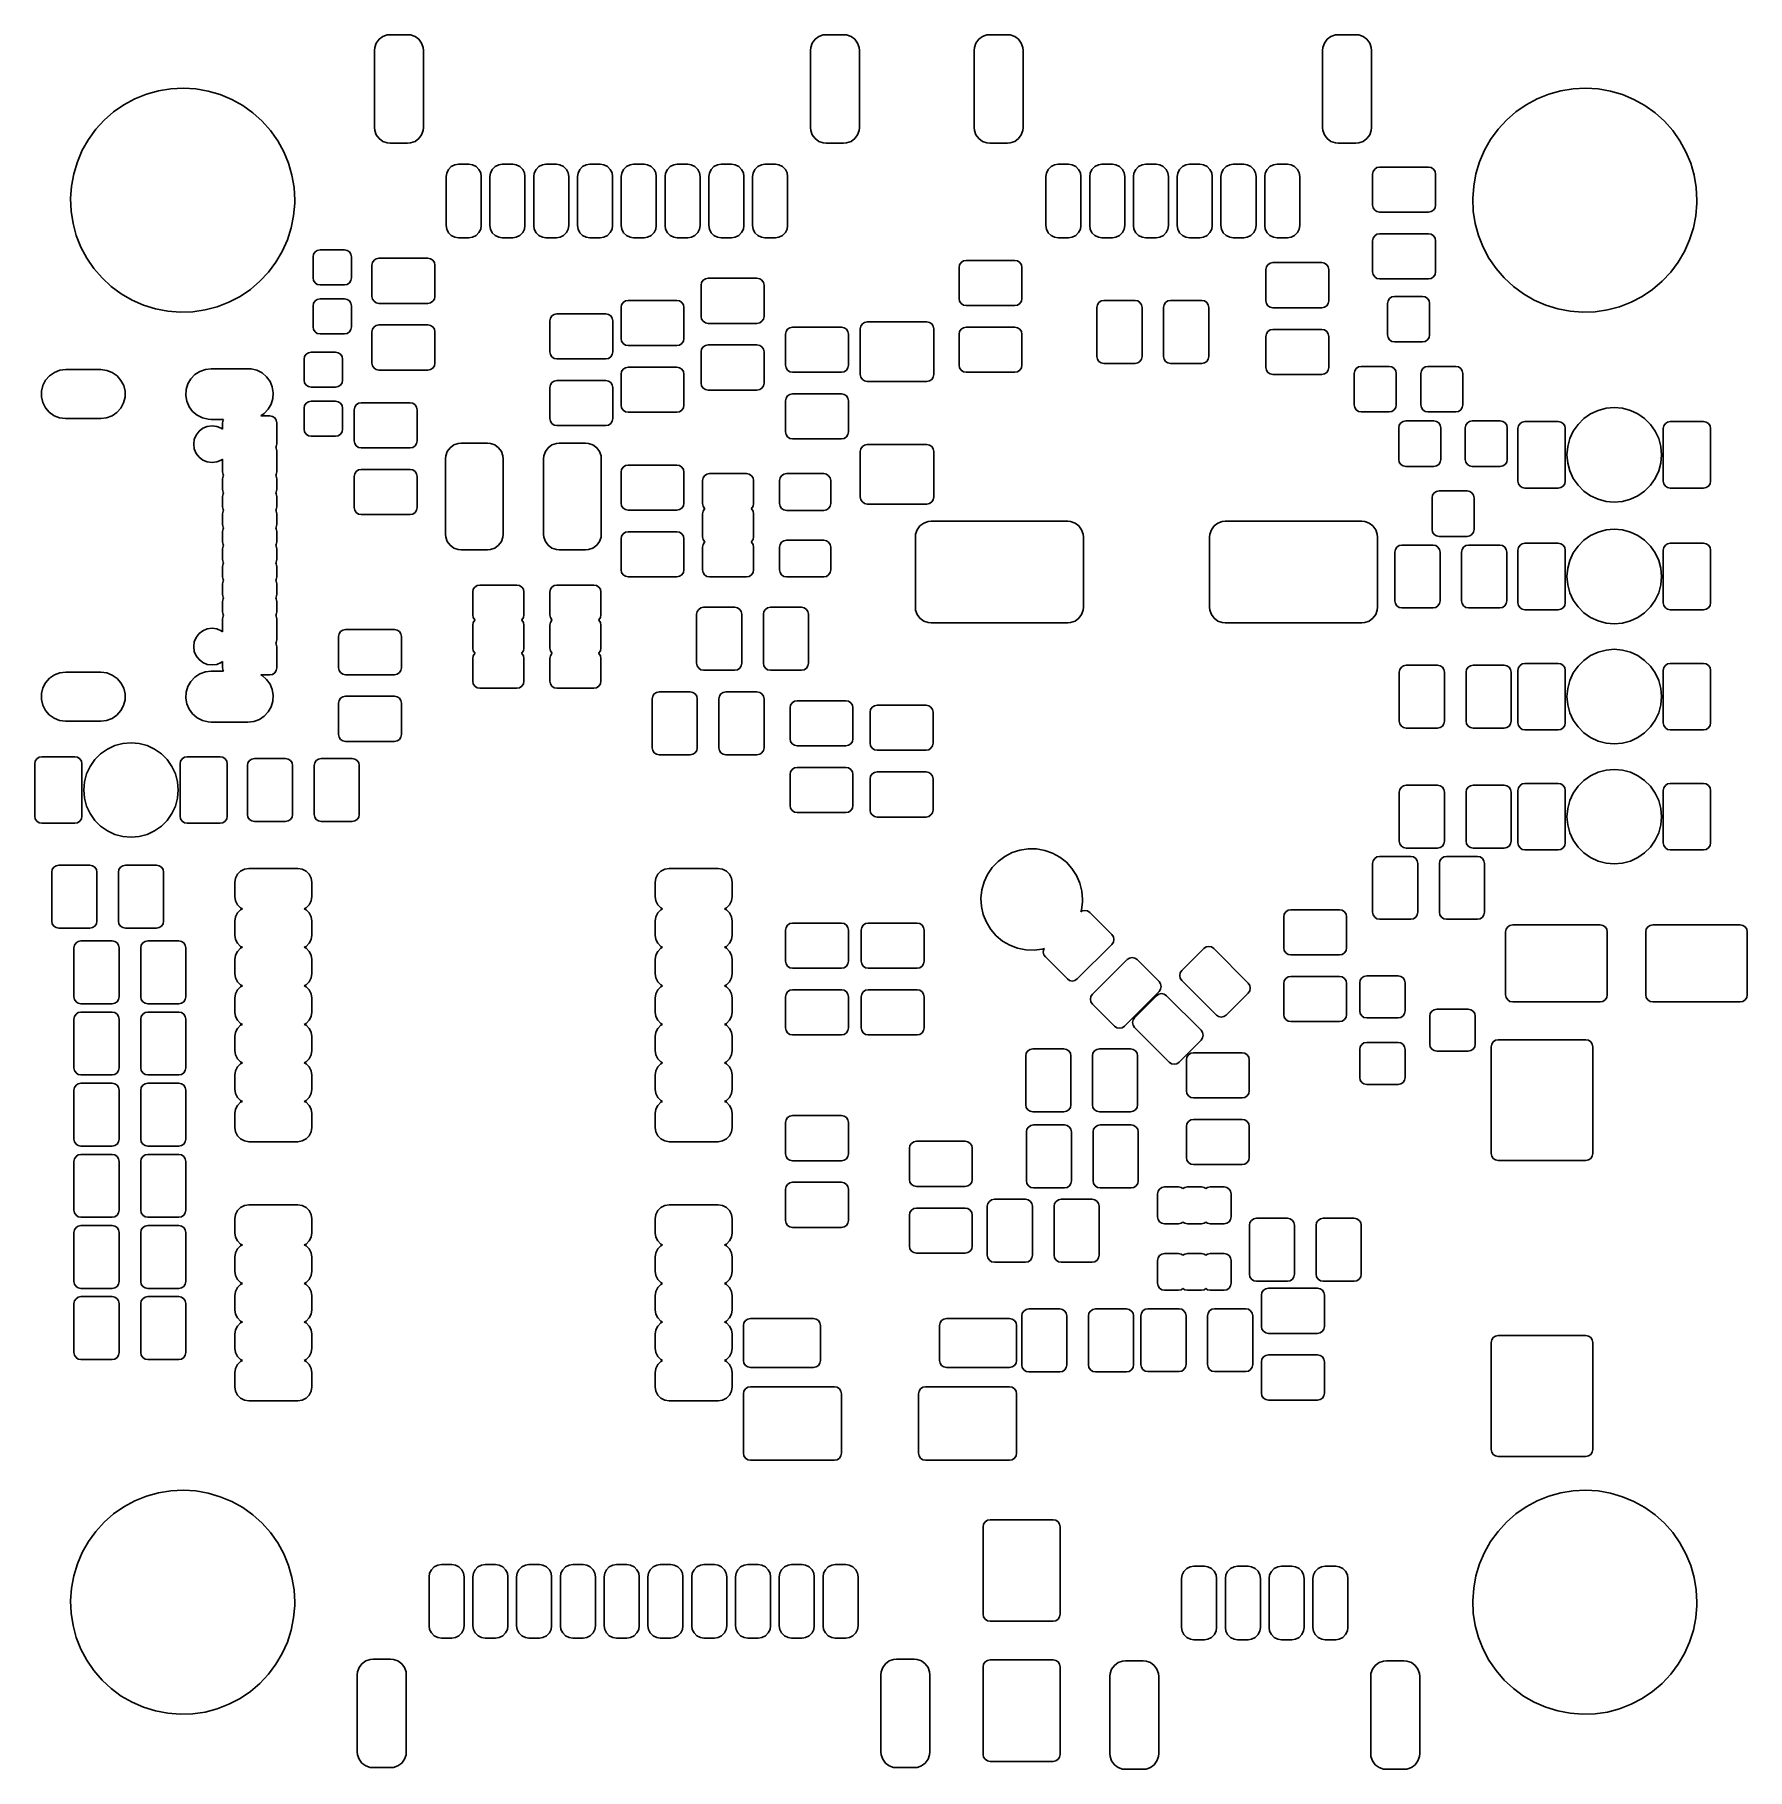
# Model space of a CAD drawing. Extents: x 4.86 to 6.79, y -4.84 to -2.89.
import ezdxf

# ---------------------------------------------------------------- set-up
doc = ezdxf.new("R2010")
doc.units = 0
doc.header["$MEASUREMENT"] = 0
doc.layers.add('BLACK', color=7, linetype='CONTINUOUS')

msp = doc.modelspace()

# ---------------------------------------------------------------- linework, layer by layer
at = {"layer": 'BLACK', "linetype": 'CONTINUOUS'}
for p, q in [((5.24226, -2.90846), (5.24258, -2.90514)), ((5.24258, -2.90514), (5.24432, -2.90017)), ((5.24432, -2.90017), (5.24745, -2.89594)), ((5.24745, -2.89594), (5.25169, -2.89281)), ((5.25169, -2.89281), (5.25666, -2.89106)), ((5.25666, -2.89106), (5.25998, -2.89075)), ((5.25998, -2.89075), (5.27967, -2.89075)), ((5.27967, -2.89075), (5.28299, -2.89106)), ((5.28299, -2.89106), (5.28796, -2.89281)), ((5.28796, -2.89281), (5.29219, -2.89594)), ((5.29219, -2.89594), (5.29532, -2.90017)), ((5.29532, -2.90017), (5.29707, -2.90514)), ((5.29707, -2.90514), (5.29738, -2.90846)), ((5.73242, -2.90846), (5.73274, -2.90514)), ((5.73274, -2.90514), (5.73448, -2.90017)), ((5.73448, -2.90017), (5.73761, -2.89594)), ((5.73761, -2.89594), (5.74185, -2.89281)), ((5.74185, -2.89281), (5.74682, -2.89106)), ((5.74682, -2.89106), (5.75014, -2.89075)), ((5.75014, -2.89075), (5.76982, -2.89075)), ((5.76982, -2.89075), (5.77314, -2.89106)), ((5.77314, -2.89106), (5.77811, -2.89281)), ((5.77811, -2.89281), (5.78235, -2.89594)), ((5.78235, -2.89594), (5.78548, -2.90017)), ((5.78548, -2.90017), (5.78723, -2.90514)), ((5.78723, -2.90514), (5.78754, -2.90846)), ((5.91648, -2.90846), (5.91679, -2.90514)), ((5.91679, -2.90514), (5.91854, -2.90017)), ((5.91854, -2.90017), (5.92167, -2.89594)), ((5.92167, -2.89594), (5.9259, -2.89281)), ((5.9259, -2.89281), (5.93087, -2.89106)), ((5.93087, -2.89106), (5.93419, -2.89075)), ((5.93419, -2.89075), (5.95388, -2.89075)), ((5.95388, -2.89075), (5.9572, -2.89106)), ((5.9572, -2.89106), (5.96217, -2.89281)), ((5.96217, -2.89281), (5.96641, -2.89594)), ((5.96641, -2.89594), (5.96954, -2.90017)), ((5.96954, -2.90017), (5.97128, -2.90514)), ((5.97128, -2.90514), (5.97159, -2.90846)), ((6.30821, -2.90846), (6.30852, -2.90514)), ((6.30852, -2.90514), (6.31027, -2.90017)), ((6.31027, -2.90017), (6.3134, -2.89594)), ((6.3134, -2.89594), (6.31764, -2.89281)), ((6.31764, -2.89281), (6.32261, -2.89106)), ((6.32261, -2.89106), (6.32593, -2.89075)), ((6.32593, -2.89075), (6.34561, -2.89075)), ((6.34561, -2.89075), (6.34893, -2.89106)), ((6.34893, -2.89106), (6.3539, -2.89281)), ((6.3539, -2.89281), (6.35814, -2.89594)), ((6.35814, -2.89594), (6.36127, -2.90017)), ((6.36127, -2.90017), (6.36301, -2.90514)), ((6.36301, -2.90514), (6.36333, -2.90846)), ((5.24226, -2.99508), (5.24226, -2.90846)), ((5.29738, -2.90846), (5.29738, -2.99508)), ((5.73242, -2.99508), (5.73242, -2.90846)), ((5.78754, -2.90846), (5.78754, -2.99508)), ((5.91648, -2.99508), (5.91648, -2.90846)), ((5.97159, -2.90846), (5.97159, -2.99508)), ((6.30821, -2.99508), (6.30821, -2.90846)), ((6.36333, -2.90846), (6.36333, -2.99508)), ((4.9607, -2.96943), (4.97307, -2.96274)), ((4.97307, -2.96274), (4.98611, -2.95747)), ((4.98611, -2.95747), (4.99966, -2.95369)), ((4.99966, -2.95369), (5.01354, -2.95144)), ((5.01354, -2.95144), (5.02759, -2.95075)), ((5.02759, -2.95075), (5.04163, -2.95163)), ((5.04163, -2.95163), (5.05548, -2.95408)), ((5.05548, -2.95408), (5.06897, -2.95805)), ((5.06897, -2.95805), (5.08194, -2.9635)), ((5.08194, -2.9635), (5.09422, -2.97036)), ((6.53708, -2.96943), (6.54945, -2.96274)), ((6.54945, -2.96274), (6.56249, -2.95747)), ((6.56249, -2.95747), (6.57604, -2.95369)), ((6.57604, -2.95369), (6.58992, -2.95144)), ((6.58992, -2.95144), (6.60397, -2.95075)), ((6.60397, -2.95075), (6.61801, -2.95163)), ((6.61801, -2.95163), (6.63186, -2.95408)), ((6.63186, -2.95408), (6.64535, -2.95805)), ((6.64535, -2.95805), (6.65832, -2.9635)), ((6.65832, -2.9635), (6.6706, -2.97036)), ((4.93857, -2.98672), (4.94915, -2.97746)), ((4.94915, -2.97746), (4.9607, -2.96943)), ((5.09422, -2.97036), (5.10565, -2.97855)), ((5.10565, -2.97855), (5.11611, -2.98796)), ((6.51494, -2.98672), (6.52553, -2.97746)), ((6.52553, -2.97746), (6.53708, -2.96943)), ((6.6706, -2.97036), (6.68203, -2.97855)), ((6.68203, -2.97855), (6.69249, -2.98796)), ((4.92081, -3.00849), (4.92908, -2.99711)), ((4.92908, -2.99711), (4.93857, -2.98672)), ((5.11611, -2.98796), (5.12545, -2.99848)), ((5.12545, -2.99848), (5.13355, -3.00997)), ((5.24258, -2.9984), (5.24226, -2.99508)), ((5.24432, -3.00337), (5.24258, -2.9984)), ((5.29707, -2.9984), (5.29532, -3.00337)), ((5.29738, -2.99508), (5.29707, -2.9984)), ((5.73274, -2.9984), (5.73242, -2.99508)), ((5.73448, -3.00337), (5.73274, -2.9984)), ((5.78723, -2.9984), (5.78548, -3.00337)), ((5.78754, -2.99508), (5.78723, -2.9984)), ((5.91679, -2.9984), (5.91648, -2.99508)), ((5.91854, -3.00337), (5.91679, -2.9984)), ((5.97128, -2.9984), (5.96954, -3.00337)), ((5.97159, -2.99508), (5.97128, -2.9984)), ((6.30852, -2.9984), (6.30821, -2.99508)), ((6.31027, -3.00337), (6.30852, -2.9984)), ((6.36301, -2.9984), (6.36127, -3.00337)), ((6.36333, -2.99508), (6.36301, -2.9984)), ((6.49719, -3.00849), (6.50546, -2.99711)), ((6.50546, -2.99711), (6.51494, -2.98672)), ((6.69249, -2.98796), (6.70182, -2.99848)), ((6.70182, -2.99848), (6.70993, -3.00997)), ((4.90833, -3.03364), (4.91387, -3.02072)), ((4.91387, -3.02072), (4.92081, -3.00849)), ((5.13355, -3.00997), (5.14033, -3.0223)), ((5.14033, -3.0223), (5.14569, -3.0353)), ((5.24745, -3.00761), (5.24432, -3.00337)), ((5.25169, -3.01074), (5.24745, -3.00761)), ((5.25666, -3.01248), (5.25169, -3.01074)), ((5.25998, -3.0128), (5.25666, -3.01248)), ((5.27967, -3.0128), (5.25998, -3.0128)), ((5.28299, -3.01248), (5.27967, -3.0128)), ((5.28796, -3.01074), (5.28299, -3.01248)), ((5.29219, -3.00761), (5.28796, -3.01074)), ((5.29532, -3.00337), (5.29219, -3.00761)), ((5.73761, -3.00761), (5.73448, -3.00337)), ((5.74185, -3.01074), (5.73761, -3.00761)), ((5.74682, -3.01248), (5.74185, -3.01074)), ((5.75014, -3.0128), (5.74682, -3.01248)), ((5.76982, -3.0128), (5.75014, -3.0128)), ((5.77314, -3.01248), (5.76982, -3.0128)), ((5.77811, -3.01074), (5.77314, -3.01248)), ((5.78235, -3.00761), (5.77811, -3.01074)), ((5.78548, -3.00337), (5.78235, -3.00761)), ((5.92167, -3.00761), (5.91854, -3.00337)), ((5.9259, -3.01074), (5.92167, -3.00761)), ((5.93087, -3.01248), (5.9259, -3.01074)), ((5.93419, -3.0128), (5.93087, -3.01248)), ((5.95388, -3.0128), (5.93419, -3.0128)), ((5.9572, -3.01248), (5.95388, -3.0128)), ((5.96217, -3.01074), (5.9572, -3.01248)), ((5.96641, -3.00761), (5.96217, -3.01074)), ((5.96954, -3.00337), (5.96641, -3.00761)), ((6.3134, -3.00761), (6.31027, -3.00337)), ((6.31764, -3.01074), (6.3134, -3.00761)), ((6.32261, -3.01248), (6.31764, -3.01074)), ((6.32593, -3.0128), (6.32261, -3.01248)), ((6.34561, -3.0128), (6.32593, -3.0128)), ((6.34893, -3.01248), (6.34561, -3.0128)), ((6.3539, -3.01074), (6.34893, -3.01248)), ((6.35814, -3.00761), (6.3539, -3.01074)), ((6.36127, -3.00337), (6.35814, -3.00761)), ((6.4847, -3.03364), (6.49024, -3.02072)), ((6.49024, -3.02072), (6.49719, -3.00849)), ((6.70993, -3.00997), (6.71671, -3.0223)), ((6.71671, -3.0223), (6.72207, -3.0353)), ((4.90426, -3.04711), (4.90833, -3.03364)), ((5.14569, -3.0353), (5.14957, -3.04882)), ((5.32355, -3.04626), (5.32553, -3.0422)), ((5.32553, -3.0422), (5.32873, -3.03899)), ((5.32873, -3.03899), (5.33279, -3.037)), ((5.33279, -3.037), (5.33675, -3.03642)), ((5.33675, -3.03642), (5.34856, -3.03642)), ((5.34856, -3.03642), (5.3525, -3.03699)), ((5.3525, -3.03699), (5.35656, -3.03898)), ((5.35656, -3.03898), (5.35977, -3.04218)), ((5.35977, -3.04218), (5.36176, -3.04624)), ((5.37276, -3.04626), (5.37475, -3.0422)), ((5.37475, -3.0422), (5.37794, -3.03899)), ((5.37794, -3.03899), (5.382, -3.037)), ((5.382, -3.037), (5.38596, -3.03642)), ((5.38596, -3.03642), (5.39778, -3.03642)), ((5.39778, -3.03642), (5.40171, -3.03699)), ((5.40171, -3.03699), (5.40578, -3.03898)), ((5.40578, -3.03898), (5.40898, -3.04218)), ((5.40898, -3.04218), (5.41097, -3.04624)), ((5.42197, -3.04626), (5.42396, -3.0422)), ((5.42396, -3.0422), (5.42716, -3.03899)), ((5.42716, -3.03899), (5.43122, -3.037)), ((5.43122, -3.037), (5.43518, -3.03642)), ((5.43518, -3.03642), (5.44699, -3.03642)), ((5.44699, -3.03642), (5.45092, -3.03699)), ((5.45092, -3.03699), (5.45499, -3.03898)), ((5.45499, -3.03898), (5.45819, -3.04218)), ((5.45819, -3.04218), (5.46019, -3.04624)), ((5.47118, -3.04626), (5.47317, -3.0422)), ((5.47317, -3.0422), (5.47637, -3.03899)), ((5.47637, -3.03899), (5.48043, -3.037)), ((5.48043, -3.037), (5.48439, -3.03642)), ((5.48439, -3.03642), (5.4962, -3.03642)), ((5.4962, -3.03642), (5.50014, -3.03699)), ((5.50014, -3.03699), (5.5042, -3.03898)), ((5.5042, -3.03898), (5.5074, -3.04218)), ((5.5074, -3.04218), (5.5094, -3.04624)), ((5.5204, -3.04626), (5.52238, -3.0422)), ((5.52238, -3.0422), (5.52558, -3.03899)), ((5.52558, -3.03899), (5.52964, -3.037)), ((5.52964, -3.037), (5.5336, -3.03642)), ((5.5336, -3.03642), (5.54541, -3.03642)), ((5.54541, -3.03642), (5.54935, -3.03699)), ((5.54935, -3.03699), (5.55342, -3.03898)), ((5.55342, -3.03898), (5.55662, -3.04218)), ((5.55662, -3.04218), (5.55861, -3.04624)), ((5.56961, -3.04626), (5.5716, -3.0422)), ((5.5716, -3.0422), (5.57479, -3.03899)), ((5.57479, -3.03899), (5.57886, -3.037)), ((5.57886, -3.037), (5.58281, -3.03642)), ((5.58281, -3.03642), (5.59463, -3.03642)), ((5.59463, -3.03642), (5.59856, -3.03699)), ((5.59856, -3.03699), (5.60263, -3.03898)), ((5.60263, -3.03898), (5.60583, -3.04218)), ((5.60583, -3.04218), (5.60782, -3.04624)), ((5.61882, -3.04626), (5.62081, -3.0422)), ((5.62081, -3.0422), (5.62401, -3.03899)), ((5.62401, -3.03899), (5.62807, -3.037)), ((5.62807, -3.037), (5.63203, -3.03642)), ((5.63203, -3.03642), (5.64384, -3.03642)), ((5.64384, -3.03642), (5.64778, -3.03699)), ((5.64778, -3.03699), (5.65184, -3.03898)), ((5.65184, -3.03898), (5.65504, -3.04218)), ((5.65504, -3.04218), (5.65704, -3.04624)), ((5.66803, -3.04626), (5.67002, -3.0422)), ((5.67002, -3.0422), (5.67322, -3.03899)), ((5.67322, -3.03899), (5.67728, -3.037)), ((5.67728, -3.037), (5.68124, -3.03642)), ((5.68124, -3.03642), (5.69305, -3.03642)), ((5.69305, -3.03642), (5.69699, -3.03699)), ((5.69699, -3.03699), (5.70105, -3.03898)), ((5.70105, -3.03898), (5.70426, -3.04218)), ((5.70426, -3.04218), (5.70625, -3.04624)), ((5.99776, -3.04626), (5.99975, -3.0422)), ((5.99975, -3.0422), (6.00294, -3.03899)), ((6.00294, -3.03899), (6.007, -3.037)), ((6.007, -3.037), (6.01096, -3.03642)), ((6.01096, -3.03642), (6.02278, -3.03642)), ((6.02278, -3.03642), (6.02671, -3.03699)), ((6.02671, -3.03699), (6.03078, -3.03898)), ((6.03078, -3.03898), (6.03398, -3.04218)), ((6.03398, -3.04218), (6.03597, -3.04624)), ((6.04697, -3.04626), (6.04896, -3.0422)), ((6.04896, -3.0422), (6.05216, -3.03899)), ((6.05216, -3.03899), (6.05622, -3.037)), ((6.05622, -3.037), (6.06018, -3.03642)), ((6.06018, -3.03642), (6.07199, -3.03642)), ((6.07199, -3.03642), (6.07592, -3.03699)), ((6.07592, -3.03699), (6.07999, -3.03898)), ((6.07999, -3.03898), (6.08319, -3.04218)), ((6.08319, -3.04218), (6.08519, -3.04624)), ((6.09618, -3.04626), (6.09817, -3.0422)), ((6.09817, -3.0422), (6.10137, -3.03899)), ((6.10137, -3.03899), (6.10543, -3.037)), ((6.10543, -3.037), (6.10939, -3.03642)), ((6.10939, -3.03642), (6.1212, -3.03642)), ((6.1212, -3.03642), (6.12514, -3.03699)), ((6.12514, -3.03699), (6.1292, -3.03898)), ((6.1292, -3.03898), (6.1324, -3.04218)), ((6.1324, -3.04218), (6.1344, -3.04624)), ((6.1454, -3.04626), (6.14738, -3.0422)), ((6.14738, -3.0422), (6.15058, -3.03899)), ((6.15058, -3.03899), (6.15464, -3.037)), ((6.15464, -3.037), (6.1586, -3.03642)), ((6.1586, -3.03642), (6.17041, -3.03642)), ((6.17041, -3.03642), (6.17435, -3.03699)), ((6.17435, -3.03699), (6.17842, -3.03898)), ((6.17842, -3.03898), (6.18162, -3.04218)), ((6.18162, -3.04218), (6.18361, -3.04624)), ((6.19461, -3.04626), (6.1966, -3.0422)), ((6.1966, -3.0422), (6.19979, -3.03899)), ((6.19979, -3.03899), (6.20386, -3.037)), ((6.20386, -3.037), (6.20781, -3.03642)), ((6.20781, -3.03642), (6.21963, -3.03642)), ((6.21963, -3.03642), (6.22356, -3.03699)), ((6.22356, -3.03699), (6.22763, -3.03898)), ((6.22763, -3.03898), (6.23083, -3.04218)), ((6.23083, -3.04218), (6.23282, -3.04624)), ((6.24382, -3.04626), (6.24581, -3.0422)), ((6.24581, -3.0422), (6.24901, -3.03899)), ((6.24901, -3.03899), (6.25307, -3.037)), ((6.25307, -3.037), (6.25703, -3.03642)), ((6.25703, -3.03642), (6.26884, -3.03642)), ((6.26884, -3.03642), (6.27278, -3.03699)), ((6.27278, -3.03699), (6.27684, -3.03898)), ((6.27684, -3.03898), (6.28004, -3.04218)), ((6.28004, -3.04218), (6.28204, -3.04624)), ((6.36513, -3.04441), (6.36683, -3.04185)), ((6.36683, -3.04185), (6.36939, -3.04015)), ((6.36939, -3.04015), (6.3724, -3.03955)), ((6.3724, -3.03955), (6.4274, -3.03955)), ((6.4274, -3.03955), (6.43041, -3.04015)), ((6.43041, -3.04015), (6.43297, -3.04185)), ((6.43297, -3.04185), (6.43468, -3.04441)), ((6.48064, -3.04711), (6.4847, -3.03364)), ((6.72207, -3.0353), (6.72594, -3.04882)), ((4.90074, -3.07497), (4.90172, -3.06094)), ((4.90172, -3.06094), (4.90426, -3.04711)), ((5.14957, -3.04882), (5.15191, -3.06269)), ((5.32297, -3.0502), (5.32355, -3.04626)), ((5.32297, -3.10531), (5.32297, -3.0502)), ((5.36176, -3.04624), (5.36234, -3.0502)), ((5.36234, -3.0502), (5.36234, -3.10531)), ((5.37219, -3.0502), (5.37276, -3.04626)), ((5.37219, -3.10531), (5.37219, -3.0502)), ((5.41097, -3.04624), (5.41156, -3.0502)), ((5.41156, -3.0502), (5.41156, -3.10531)), ((5.4214, -3.0502), (5.42197, -3.04626)), ((5.4214, -3.10531), (5.4214, -3.0502)), ((5.46019, -3.04624), (5.46077, -3.0502)), ((5.46077, -3.0502), (5.46077, -3.10531)), ((5.47061, -3.0502), (5.47118, -3.04626)), ((5.47061, -3.10531), (5.47061, -3.0502)), ((5.5094, -3.04624), (5.50998, -3.0502)), ((5.50998, -3.0502), (5.50998, -3.10531)), ((5.51982, -3.0502), (5.5204, -3.04626)), ((5.51982, -3.10531), (5.51982, -3.0502)), ((5.55861, -3.04624), (5.55919, -3.0502)), ((5.55919, -3.0502), (5.55919, -3.10531)), ((5.56904, -3.0502), (5.56961, -3.04626)), ((5.56904, -3.10531), (5.56904, -3.0502)), ((5.60782, -3.04624), (5.60841, -3.0502)), ((5.60841, -3.0502), (5.60841, -3.10531)), ((5.61825, -3.0502), (5.61882, -3.04626)), ((5.61825, -3.10531), (5.61825, -3.0502)), ((5.65704, -3.04624), (5.65762, -3.0502)), ((5.65762, -3.0502), (5.65762, -3.10531)), ((5.66746, -3.0502), (5.66803, -3.04626)), ((5.66746, -3.10531), (5.66746, -3.0502)), ((5.70625, -3.04624), (5.70683, -3.0502)), ((5.70683, -3.0502), (5.70683, -3.10531)), ((5.99719, -3.0502), (5.99776, -3.04626)), ((5.99719, -3.10531), (5.99719, -3.0502)), ((6.03597, -3.04624), (6.03656, -3.0502)), ((6.03656, -3.0502), (6.03656, -3.10531)), ((6.0464, -3.0502), (6.04697, -3.04626)), ((6.0464, -3.10531), (6.0464, -3.0502)), ((6.08519, -3.04624), (6.08577, -3.0502)), ((6.08577, -3.0502), (6.08577, -3.10531)), ((6.09561, -3.0502), (6.09618, -3.04626)), ((6.09561, -3.10531), (6.09561, -3.0502)), ((6.1344, -3.04624), (6.13498, -3.0502)), ((6.13498, -3.0502), (6.13498, -3.10531)), ((6.14482, -3.0502), (6.1454, -3.04626)), ((6.14482, -3.10531), (6.14482, -3.0502)), ((6.18361, -3.04624), (6.18419, -3.0502)), ((6.18419, -3.0502), (6.18419, -3.10531)), ((6.19404, -3.0502), (6.19461, -3.04626)), ((6.19404, -3.10531), (6.19404, -3.0502)), ((6.23282, -3.04624), (6.23341, -3.0502)), ((6.23341, -3.0502), (6.23341, -3.10531)), ((6.24325, -3.0502), (6.24382, -3.04626)), ((6.24325, -3.10531), (6.24325, -3.0502)), ((6.28204, -3.04624), (6.28262, -3.0502)), ((6.28262, -3.0502), (6.28262, -3.10531)), ((6.36453, -3.04742), (6.36513, -3.04441)), ((6.36453, -3.08242), (6.36453, -3.04742)), ((6.43468, -3.04441), (6.43528, -3.04742)), ((6.43528, -3.04742), (6.43528, -3.08242)), ((6.47712, -3.07497), (6.4781, -3.06094)), ((6.4781, -3.06094), (6.48064, -3.04711)), ((6.72594, -3.04882), (6.72829, -3.06269)), ((4.90133, -3.08903), (4.90074, -3.07497)), ((5.15265, -3.08025), (5.15147, -3.09427)), ((5.15191, -3.06269), (5.1527, -3.07673)), ((5.1527, -3.07673), (5.15265, -3.08025)), ((6.47771, -3.08903), (6.47712, -3.07497)), ((6.72903, -3.08025), (6.72785, -3.09427)), ((6.72829, -3.06269), (6.72907, -3.07673)), ((6.72907, -3.07673), (6.72903, -3.08025)), ((4.90348, -3.10293), (4.90133, -3.08903)), ((5.15147, -3.09427), (5.14874, -3.10806)), ((6.36513, -3.08543), (6.36453, -3.08242)), ((6.36683, -3.08799), (6.36513, -3.08543)), ((6.36939, -3.0897), (6.36683, -3.08799)), ((6.3724, -3.0903), (6.36939, -3.0897)), ((6.4274, -3.0903), (6.3724, -3.0903)), ((6.43041, -3.0897), (6.4274, -3.0903)), ((6.43297, -3.08799), (6.43041, -3.0897)), ((6.43468, -3.08543), (6.43297, -3.08799)), ((6.43528, -3.08242), (6.43468, -3.08543)), ((6.47986, -3.10293), (6.47771, -3.08903)), ((6.72785, -3.09427), (6.72512, -3.10806)), ((4.90717, -3.1165), (4.90348, -3.10293)), ((4.91235, -3.12958), (4.90717, -3.1165)), ((5.14874, -3.10806), (5.14449, -3.12147)), ((5.32355, -3.10927), (5.32297, -3.10531)), ((5.32555, -3.11334), (5.32355, -3.10927)), ((5.32875, -3.11653), (5.32555, -3.11334)), ((5.33282, -3.11852), (5.32875, -3.11653)), ((5.33675, -3.11909), (5.33282, -3.11852)), ((5.34856, -3.11909), (5.33675, -3.11909)), ((5.35252, -3.11851), (5.34856, -3.11909)), ((5.35658, -3.11652), (5.35252, -3.11851)), ((5.35978, -3.11332), (5.35658, -3.11652)), ((5.36177, -3.10925), (5.35978, -3.11332)), ((5.36234, -3.10531), (5.36177, -3.10925)), ((5.37277, -3.10927), (5.37219, -3.10531)), ((5.37476, -3.11334), (5.37277, -3.10927)), ((5.37796, -3.11653), (5.37476, -3.11334)), ((5.38203, -3.11852), (5.37796, -3.11653)), ((5.38596, -3.11909), (5.38203, -3.11852)), ((5.39778, -3.11909), (5.38596, -3.11909)), ((5.40174, -3.11851), (5.39778, -3.11909)), ((5.4058, -3.11652), (5.40174, -3.11851)), ((5.40899, -3.11332), (5.4058, -3.11652)), ((5.41098, -3.10925), (5.40899, -3.11332)), ((5.41156, -3.10531), (5.41098, -3.10925)), ((5.42198, -3.10927), (5.4214, -3.10531)), ((5.42397, -3.11334), (5.42198, -3.10927)), ((5.42718, -3.11653), (5.42397, -3.11334)), ((5.43124, -3.11852), (5.42718, -3.11653)), ((5.43518, -3.11909), (5.43124, -3.11852)), ((5.44699, -3.11909), (5.43518, -3.11909)), ((5.45095, -3.11851), (5.44699, -3.11909)), ((5.45501, -3.11652), (5.45095, -3.11851)), ((5.45821, -3.11332), (5.45501, -3.11652)), ((5.46019, -3.10925), (5.45821, -3.11332)), ((5.46077, -3.10531), (5.46019, -3.10925)), ((5.47119, -3.10927), (5.47061, -3.10531)), ((5.47319, -3.11334), (5.47119, -3.10927)), ((5.47639, -3.11653), (5.47319, -3.11334)), ((5.48045, -3.11852), (5.47639, -3.11653)), ((5.48439, -3.11909), (5.48045, -3.11852)), ((5.4962, -3.11909), (5.48439, -3.11909)), ((5.50016, -3.11851), (5.4962, -3.11909)), ((5.50422, -3.11652), (5.50016, -3.11851)), ((5.50742, -3.11332), (5.50422, -3.11652)), ((5.50941, -3.10925), (5.50742, -3.11332)), ((5.50998, -3.10531), (5.50941, -3.10925)), ((5.5204, -3.10927), (5.51982, -3.10531)), ((5.5224, -3.11334), (5.5204, -3.10927)), ((5.5256, -3.11653), (5.5224, -3.11334)), ((5.52967, -3.11852), (5.5256, -3.11653)), ((5.5336, -3.11909), (5.52967, -3.11852)), ((5.54541, -3.11909), (5.5336, -3.11909)), ((5.54937, -3.11851), (5.54541, -3.11909)), ((5.55343, -3.11652), (5.54937, -3.11851)), ((5.55663, -3.11332), (5.55343, -3.11652)), ((5.55862, -3.10925), (5.55663, -3.11332)), ((5.55919, -3.10531), (5.55862, -3.10925)), ((5.56962, -3.10927), (5.56904, -3.10531)), ((5.57161, -3.11334), (5.56962, -3.10927)), ((5.57481, -3.11653), (5.57161, -3.11334)), ((5.57888, -3.11852), (5.57481, -3.11653)), ((5.58281, -3.11909), (5.57888, -3.11852)), ((5.59463, -3.11909), (5.58281, -3.11909)), ((5.59859, -3.11851), (5.59463, -3.11909)), ((5.60265, -3.11652), (5.59859, -3.11851)), ((5.60584, -3.11332), (5.60265, -3.11652)), ((5.60783, -3.10925), (5.60584, -3.11332)), ((5.60841, -3.10531), (5.60783, -3.10925)), ((5.61883, -3.10927), (5.61825, -3.10531)), ((5.62082, -3.11334), (5.61883, -3.10927)), ((5.62403, -3.11653), (5.62082, -3.11334)), ((5.62809, -3.11852), (5.62403, -3.11653)), ((5.63203, -3.11909), (5.62809, -3.11852)), ((5.64384, -3.11909), (5.63203, -3.11909)), ((5.6478, -3.11851), (5.64384, -3.11909)), ((5.65186, -3.11652), (5.6478, -3.11851)), ((5.65506, -3.11332), (5.65186, -3.11652)), ((5.65704, -3.10925), (5.65506, -3.11332)), ((5.65762, -3.10531), (5.65704, -3.10925)), ((5.66804, -3.10927), (5.66746, -3.10531)), ((5.67004, -3.11334), (5.66804, -3.10927)), ((5.67324, -3.11653), (5.67004, -3.11334)), ((5.6773, -3.11852), (5.67324, -3.11653)), ((5.68124, -3.11909), (5.6773, -3.11852)), ((5.69305, -3.11909), (5.68124, -3.11909)), ((5.69701, -3.11851), (5.69305, -3.11909)), ((5.70107, -3.11652), (5.69701, -3.11851)), ((5.70427, -3.11332), (5.70107, -3.11652)), ((5.70626, -3.10925), (5.70427, -3.11332)), ((5.70683, -3.10531), (5.70626, -3.10925)), ((5.99777, -3.10927), (5.99719, -3.10531)), ((5.99976, -3.11334), (5.99777, -3.10927)), ((6.00296, -3.11653), (5.99976, -3.11334)), ((6.00703, -3.11852), (6.00296, -3.11653)), ((6.01096, -3.11909), (6.00703, -3.11852)), ((6.02278, -3.11909), (6.01096, -3.11909)), ((6.02674, -3.11851), (6.02278, -3.11909)), ((6.0308, -3.11652), (6.02674, -3.11851)), ((6.03399, -3.11332), (6.0308, -3.11652)), ((6.03598, -3.10925), (6.03399, -3.11332)), ((6.03656, -3.10531), (6.03598, -3.10925)), ((6.04698, -3.10927), (6.0464, -3.10531)), ((6.04897, -3.11334), (6.04698, -3.10927)), ((6.05218, -3.11653), (6.04897, -3.11334)), ((6.05624, -3.11852), (6.05218, -3.11653)), ((6.06018, -3.11909), (6.05624, -3.11852)), ((6.07199, -3.11909), (6.06018, -3.11909)), ((6.07595, -3.11851), (6.07199, -3.11909)), ((6.08001, -3.11652), (6.07595, -3.11851)), ((6.08321, -3.11332), (6.08001, -3.11652)), ((6.08519, -3.10925), (6.08321, -3.11332)), ((6.08577, -3.10531), (6.08519, -3.10925)), ((6.09619, -3.10927), (6.09561, -3.10531)), ((6.09819, -3.11334), (6.09619, -3.10927)), ((6.10139, -3.11653), (6.09819, -3.11334)), ((6.10545, -3.11852), (6.10139, -3.11653)), ((6.10939, -3.11909), (6.10545, -3.11852)), ((6.1212, -3.11909), (6.10939, -3.11909)), ((6.12516, -3.11851), (6.1212, -3.11909)), ((6.12922, -3.11652), (6.12516, -3.11851)), ((6.13242, -3.11332), (6.12922, -3.11652)), ((6.13441, -3.10925), (6.13242, -3.11332)), ((6.13498, -3.10531), (6.13441, -3.10925)), ((6.1454, -3.10927), (6.14482, -3.10531)), ((6.1474, -3.11334), (6.1454, -3.10927)), ((6.1506, -3.11653), (6.1474, -3.11334)), ((6.15467, -3.11852), (6.1506, -3.11653)), ((6.1586, -3.11909), (6.15467, -3.11852)), ((6.17041, -3.11909), (6.1586, -3.11909)), ((6.17437, -3.11851), (6.17041, -3.11909)), ((6.17843, -3.11652), (6.17437, -3.11851)), ((6.18163, -3.11332), (6.17843, -3.11652)), ((6.18362, -3.10925), (6.18163, -3.11332)), ((6.18419, -3.10531), (6.18362, -3.10925)), ((6.19462, -3.10927), (6.19404, -3.10531)), ((6.19661, -3.11334), (6.19462, -3.10927)), ((6.19981, -3.11653), (6.19661, -3.11334)), ((6.20388, -3.11852), (6.19981, -3.11653)), ((6.20781, -3.11909), (6.20388, -3.11852)), ((6.21963, -3.11909), (6.20781, -3.11909)), ((6.22359, -3.11851), (6.21963, -3.11909)), ((6.22765, -3.11652), (6.22359, -3.11851)), ((6.23084, -3.11332), (6.22765, -3.11652)), ((6.23283, -3.10925), (6.23084, -3.11332)), ((6.23341, -3.10531), (6.23283, -3.10925)), ((6.24383, -3.10927), (6.24325, -3.10531)), ((6.24582, -3.11334), (6.24383, -3.10927)), ((6.24903, -3.11653), (6.24582, -3.11334)), ((6.25309, -3.11852), (6.24903, -3.11653)), ((6.25703, -3.11909), (6.25309, -3.11852)), ((6.26884, -3.11909), (6.25703, -3.11909)), ((6.2728, -3.11851), (6.26884, -3.11909)), ((6.27686, -3.11652), (6.2728, -3.11851)), ((6.28006, -3.11332), (6.27686, -3.11652)), ((6.28204, -3.10925), (6.28006, -3.11332)), ((6.28262, -3.10531), (6.28204, -3.10925)), ((6.36453, -3.12242), (6.36513, -3.11941)), ((6.36513, -3.11941), (6.36683, -3.11685)), ((6.36683, -3.11685), (6.36939, -3.11515)), ((6.36939, -3.11515), (6.3724, -3.11455)), ((6.3724, -3.11455), (6.4274, -3.11455)), ((6.4274, -3.11455), (6.43041, -3.11515)), ((6.43041, -3.11515), (6.43297, -3.11685)), ((6.43297, -3.11685), (6.43468, -3.11941)), ((6.43468, -3.11941), (6.43528, -3.12242)), ((6.48355, -3.1165), (6.47986, -3.10293)), ((6.48872, -3.12958), (6.48355, -3.1165)), ((6.72512, -3.10806), (6.72086, -3.12147)), ((4.91895, -3.142), (4.91235, -3.12958)), ((5.13877, -3.13432), (5.13165, -3.14645)), ((5.14449, -3.12147), (5.13877, -3.13432)), ((5.17325, -3.14055), (5.17385, -3.13754)), ((5.17385, -3.13754), (5.17555, -3.13498)), ((5.17555, -3.13498), (5.17811, -3.13328)), ((5.17811, -3.13328), (5.18112, -3.13268)), ((5.18112, -3.13268), (5.20868, -3.13268)), ((5.20868, -3.13268), (5.21169, -3.13328)), ((5.21169, -3.13328), (5.21425, -3.13498)), ((5.21425, -3.13498), (5.21596, -3.13754)), ((5.21596, -3.13754), (5.21656, -3.14055)), ((6.36453, -3.15742), (6.36453, -3.12242)), ((6.43528, -3.12242), (6.43528, -3.15742)), ((6.49533, -3.142), (6.48872, -3.12958)), ((6.71514, -3.13432), (6.70803, -3.14645)), ((6.72086, -3.12147), (6.71514, -3.13432)), ((4.9269, -3.1536), (4.91895, -3.142)), ((4.93609, -3.16425), (4.9269, -3.1536)), ((5.12322, -3.15771), (5.11359, -3.16797)), ((5.13165, -3.14645), (5.12322, -3.15771)), ((5.17325, -3.16417), (5.17325, -3.14055)), ((5.21656, -3.14055), (5.21656, -3.16417)), ((5.23953, -3.14992), (5.24013, -3.14691)), ((5.23953, -3.18492), (5.23953, -3.14992)), ((5.24013, -3.14691), (5.24183, -3.14435)), ((5.24183, -3.14435), (5.24439, -3.14265)), ((5.24439, -3.14265), (5.2474, -3.14205)), ((5.2474, -3.14205), (5.3024, -3.14205)), ((5.3024, -3.14205), (5.30541, -3.14265)), ((5.30541, -3.14265), (5.30797, -3.14435)), ((5.30797, -3.14435), (5.30968, -3.14691)), ((5.30968, -3.14691), (5.31028, -3.14992)), ((5.31028, -3.14992), (5.31028, -3.18492)), ((5.89953, -3.15242), (5.90013, -3.14941)), ((5.89953, -3.18742), (5.89953, -3.15242)), ((5.90013, -3.14941), (5.90183, -3.14685)), ((5.90183, -3.14685), (5.90439, -3.14515)), ((5.90439, -3.14515), (5.9074, -3.14455)), ((5.9074, -3.14455), (5.9624, -3.14455)), ((5.9624, -3.14455), (5.96541, -3.14515)), ((5.96541, -3.14515), (5.96797, -3.14685)), ((5.96797, -3.14685), (5.96968, -3.14941)), ((5.96968, -3.14941), (5.97028, -3.15242)), ((5.97028, -3.15242), (5.97028, -3.18742)), ((6.24453, -3.15492), (6.24513, -3.15191)), ((6.24453, -3.18992), (6.24453, -3.15492)), ((6.24513, -3.15191), (6.24683, -3.14935)), ((6.24683, -3.14935), (6.24939, -3.14765)), ((6.24939, -3.14765), (6.2524, -3.14705)), ((6.2524, -3.14705), (6.3074, -3.14705)), ((6.3074, -3.14705), (6.31041, -3.14765)), ((6.31041, -3.14765), (6.31297, -3.14935)), ((6.31297, -3.14935), (6.31468, -3.15191)), ((6.31468, -3.15191), (6.31528, -3.15492)), ((6.31528, -3.15492), (6.31528, -3.18992)), ((6.36513, -3.16043), (6.36453, -3.15742)), ((6.43528, -3.15742), (6.43468, -3.16043)), ((6.50327, -3.1536), (6.49533, -3.142)), ((6.51247, -3.16425), (6.50327, -3.1536)), ((6.6996, -3.15771), (6.68997, -3.16797)), ((6.70803, -3.14645), (6.6996, -3.15771)), ((4.94641, -3.1738), (4.93609, -3.16425)), ((4.95773, -3.18215), (4.94641, -3.1738)), ((5.10288, -3.17708), (5.09122, -3.18495)), ((5.11359, -3.16797), (5.10288, -3.17708)), ((5.17385, -3.16719), (5.17325, -3.16417)), ((5.17555, -3.16974), (5.17385, -3.16719)), ((5.17811, -3.17145), (5.17555, -3.16974)), ((5.18112, -3.17205), (5.17811, -3.17145)), ((5.20868, -3.17205), (5.18112, -3.17205)), ((5.21169, -3.17145), (5.20868, -3.17205)), ((5.21425, -3.16974), (5.21169, -3.17145)), ((5.21596, -3.16719), (5.21425, -3.16974)), ((5.21656, -3.16417), (5.21596, -3.16719)), ((5.60953, -3.17242), (5.61013, -3.16941)), ((5.60953, -3.20742), (5.60953, -3.17242)), ((5.61013, -3.16941), (5.61183, -3.16685)), ((5.61183, -3.16685), (5.61439, -3.16515)), ((5.61439, -3.16515), (5.6174, -3.16455)), ((5.6174, -3.16455), (5.6724, -3.16455)), ((5.6724, -3.16455), (5.67541, -3.16515)), ((5.67541, -3.16515), (5.67797, -3.16685)), ((5.67797, -3.16685), (5.67968, -3.16941)), ((5.67968, -3.16941), (5.68028, -3.17242)), ((5.68028, -3.17242), (5.68028, -3.20742)), ((6.36683, -3.16299), (6.36513, -3.16043)), ((6.36939, -3.1647), (6.36683, -3.16299)), ((6.3724, -3.1653), (6.36939, -3.1647)), ((6.4274, -3.1653), (6.3724, -3.1653)), ((6.43041, -3.1647), (6.4274, -3.1653)), ((6.43297, -3.16299), (6.43041, -3.1647)), ((6.43468, -3.16043), (6.43297, -3.16299)), ((6.52279, -3.1738), (6.51247, -3.16425)), ((6.53411, -3.18215), (6.52279, -3.1738)), ((6.67926, -3.17708), (6.6676, -3.18495)), ((6.68997, -3.16797), (6.67926, -3.17708)), ((4.96991, -3.18918), (4.95773, -3.18215)), ((4.9828, -3.19482), (4.96991, -3.18918)), ((4.99623, -3.19897), (4.9828, -3.19482)), ((5.06564, -3.19655), (5.05205, -3.20014)), ((5.07876, -3.19146), (5.06564, -3.19655)), ((5.09122, -3.18495), (5.07876, -3.19146)), ((5.17325, -3.19567), (5.17385, -3.19266)), ((5.17325, -3.21929), (5.17325, -3.19567)), ((5.17385, -3.19266), (5.17555, -3.1901)), ((5.17555, -3.1901), (5.17811, -3.18839)), ((5.17811, -3.18839), (5.18112, -3.1878)), ((5.18112, -3.1878), (5.20868, -3.1878)), ((5.20868, -3.1878), (5.21169, -3.18839)), ((5.21169, -3.18839), (5.21425, -3.1901)), ((5.21425, -3.1901), (5.21596, -3.19266)), ((5.21596, -3.19266), (5.21656, -3.19567)), ((5.21656, -3.19567), (5.21656, -3.21929)), ((5.24013, -3.18793), (5.23953, -3.18492)), ((5.24183, -3.19049), (5.24013, -3.18793)), ((5.24439, -3.1922), (5.24183, -3.19049)), ((5.2474, -3.1928), (5.24439, -3.1922)), ((5.3024, -3.1928), (5.2474, -3.1928)), ((5.30541, -3.1922), (5.3024, -3.1928)), ((5.30797, -3.19049), (5.30541, -3.1922)), ((5.30968, -3.18793), (5.30797, -3.19049)), ((5.31028, -3.18492), (5.30968, -3.18793)), ((5.51953, -3.19742), (5.52013, -3.19441)), ((5.51953, -3.23242), (5.51953, -3.19742)), ((5.52013, -3.19441), (5.52183, -3.19185)), ((5.52183, -3.19185), (5.52439, -3.19015)), ((5.52439, -3.19015), (5.5274, -3.18955)), ((5.5274, -3.18955), (5.5824, -3.18955)), ((5.5824, -3.18955), (5.58541, -3.19015)), ((5.58541, -3.19015), (5.58797, -3.19185)), ((5.58797, -3.19185), (5.58968, -3.19441)), ((5.58968, -3.19441), (5.59028, -3.19742)), ((5.59028, -3.19742), (5.59028, -3.23242)), ((5.90013, -3.19043), (5.89953, -3.18742)), ((5.90183, -3.19299), (5.90013, -3.19043)), ((5.90439, -3.1947), (5.90183, -3.19299)), ((5.9074, -3.1953), (5.90439, -3.1947)), ((5.9624, -3.1953), (5.9074, -3.1953)), ((5.96541, -3.1947), (5.9624, -3.1953)), ((5.96797, -3.19299), (5.96541, -3.1947)), ((5.96968, -3.19043), (5.96797, -3.19299)), ((5.97028, -3.18742), (5.96968, -3.19043)), ((6.05453, -3.19742), (6.05513, -3.19441)), ((6.05453, -3.25242), (6.05453, -3.19742)), ((6.05513, -3.19441), (6.05683, -3.19185)), ((6.05683, -3.19185), (6.05939, -3.19015)), ((6.05939, -3.19015), (6.0624, -3.18955)), ((6.0624, -3.18955), (6.0974, -3.18955)), ((6.0974, -3.18955), (6.10041, -3.19015)), ((6.10041, -3.19015), (6.10297, -3.19185)), ((6.10297, -3.19185), (6.10468, -3.19441)), ((6.10468, -3.19441), (6.10528, -3.19742)), ((6.10528, -3.19742), (6.10528, -3.25242)), ((6.12953, -3.19742), (6.13013, -3.19441)), ((6.12953, -3.25242), (6.12953, -3.19742)), ((6.13013, -3.19441), (6.13183, -3.19185)), ((6.13183, -3.19185), (6.13439, -3.19015)), ((6.13439, -3.19015), (6.1374, -3.18955)), ((6.1374, -3.18955), (6.1724, -3.18955)), ((6.1724, -3.18955), (6.17541, -3.19015)), ((6.17541, -3.19015), (6.17797, -3.19185)), ((6.17797, -3.19185), (6.17968, -3.19441)), ((6.17968, -3.19441), (6.18028, -3.19742)), ((6.18028, -3.19742), (6.18028, -3.25242)), ((6.24513, -3.19293), (6.24453, -3.18992)), ((6.24683, -3.19549), (6.24513, -3.19293)), ((6.24939, -3.1972), (6.24683, -3.19549)), ((6.2524, -3.1978), (6.24939, -3.1972)), ((6.3074, -3.1978), (6.2524, -3.1978)), ((6.31041, -3.1972), (6.3074, -3.1978)), ((6.31297, -3.19549), (6.31041, -3.1972)), ((6.31468, -3.19293), (6.31297, -3.19549)), ((6.31528, -3.18992), (6.31468, -3.19293)), ((6.38128, -3.19283), (6.38188, -3.18982)), ((6.38128, -3.22827), (6.38128, -3.19283)), ((6.38188, -3.18982), (6.38359, -3.18727)), ((6.38359, -3.18727), (6.38614, -3.18556)), ((6.38614, -3.18556), (6.38915, -3.18496)), ((6.38915, -3.18496), (6.42065, -3.18496)), ((6.42065, -3.18496), (6.42366, -3.18556)), ((6.42366, -3.18556), (6.42622, -3.18727)), ((6.42622, -3.18727), (6.42792, -3.18982)), ((6.42792, -3.18982), (6.42852, -3.19283)), ((6.42852, -3.19283), (6.42852, -3.22827)), ((6.54629, -3.18918), (6.53411, -3.18215)), ((6.55918, -3.19482), (6.54629, -3.18918)), ((6.57261, -3.19897), (6.55918, -3.19482)), ((6.64202, -3.19655), (6.62842, -3.20014)), ((6.65514, -3.19146), (6.64202, -3.19655)), ((6.6676, -3.18495), (6.65514, -3.19146)), ((5.01005, -3.20161), (4.99623, -3.19897)), ((5.02407, -3.20269), (5.01005, -3.20161)), ((5.03813, -3.2022), (5.02407, -3.20269)), ((5.05205, -3.20014), (5.03813, -3.2022)), ((5.24183, -3.21935), (5.24439, -3.21765)), ((5.24439, -3.21765), (5.2474, -3.21705)), ((5.2474, -3.21705), (5.3024, -3.21705)), ((5.3024, -3.21705), (5.30541, -3.21765)), ((5.30541, -3.21765), (5.30797, -3.21935)), ((5.43953, -3.21242), (5.44013, -3.20941)), ((5.43953, -3.24742), (5.43953, -3.21242)), ((5.44013, -3.20941), (5.44183, -3.20685)), ((5.44183, -3.20685), (5.44439, -3.20515)), ((5.44439, -3.20515), (5.4474, -3.20455)), ((5.4474, -3.20455), (5.5024, -3.20455)), ((5.5024, -3.20455), (5.50541, -3.20515)), ((5.50541, -3.20515), (5.50797, -3.20685)), ((5.50797, -3.20685), (5.50968, -3.20941)), ((5.50968, -3.20941), (5.51028, -3.21242)), ((5.51028, -3.21242), (5.51028, -3.24742)), ((5.61013, -3.21043), (5.60953, -3.20742)), ((5.61183, -3.21299), (5.61013, -3.21043)), ((5.61439, -3.2147), (5.61183, -3.21299)), ((5.6174, -3.2153), (5.61439, -3.2147)), ((5.6724, -3.2153), (5.6174, -3.2153)), ((5.67541, -3.2147), (5.6724, -3.2153)), ((5.67797, -3.21299), (5.67541, -3.2147)), ((5.67968, -3.21043), (5.67797, -3.21299)), ((5.68028, -3.20742), (5.67968, -3.21043)), ((5.78916, -3.21852), (5.79087, -3.21597)), ((5.79087, -3.21597), (5.79342, -3.21426)), ((5.79342, -3.21426), (5.79644, -3.21366)), ((5.79644, -3.21366), (5.86337, -3.21366)), ((5.86337, -3.21366), (5.86638, -3.21426)), ((5.86638, -3.21426), (5.86893, -3.21597)), ((5.86893, -3.21597), (5.87064, -3.21852)), ((6.58643, -3.20161), (6.57261, -3.19897)), ((6.60045, -3.20269), (6.58643, -3.20161)), ((6.61451, -3.2022), (6.60045, -3.20269)), ((6.62842, -3.20014), (6.61451, -3.2022)), ((5.17385, -3.2223), (5.17325, -3.21929)), ((5.17555, -3.22486), (5.17385, -3.2223)), ((5.17811, -3.22657), (5.17555, -3.22486)), ((5.18112, -3.22717), (5.17811, -3.22657)), ((5.20868, -3.22717), (5.18112, -3.22717)), ((5.21169, -3.22657), (5.20868, -3.22717)), ((5.21425, -3.22486), (5.21169, -3.22657)), ((5.21596, -3.2223), (5.21425, -3.22486)), ((5.21656, -3.21929), (5.21596, -3.2223)), ((5.23953, -3.22492), (5.24013, -3.22191)), ((5.23953, -3.25992), (5.23953, -3.22492)), ((5.24013, -3.22191), (5.24183, -3.21935)), ((5.30797, -3.21935), (5.30968, -3.22191)), ((5.30968, -3.22191), (5.31028, -3.22492)), ((5.31028, -3.22492), (5.31028, -3.25992)), ((5.52013, -3.23543), (5.51953, -3.23242)), ((5.52183, -3.23799), (5.52013, -3.23543)), ((5.58968, -3.23543), (5.58797, -3.23799)), ((5.59028, -3.23242), (5.58968, -3.23543)), ((5.70453, -3.22742), (5.70513, -3.22441)), ((5.70453, -3.26242), (5.70453, -3.22742)), ((5.70513, -3.22441), (5.70683, -3.22185)), ((5.70683, -3.22185), (5.70939, -3.22015)), ((5.70939, -3.22015), (5.7124, -3.21955)), ((5.7124, -3.21955), (5.7674, -3.21955)), ((5.7674, -3.21955), (5.77041, -3.22015)), ((5.77041, -3.22015), (5.77297, -3.22185)), ((5.77297, -3.22185), (5.77468, -3.22441)), ((5.77468, -3.22441), (5.77528, -3.22742)), ((5.77528, -3.22742), (5.77528, -3.26242)), ((5.78856, -3.22154), (5.78916, -3.21852)), ((5.78856, -3.27272), (5.78856, -3.22154)), ((5.87064, -3.21852), (5.87124, -3.22154)), ((5.87124, -3.22154), (5.87124, -3.27272)), ((5.89953, -3.22742), (5.90013, -3.22441)), ((5.89953, -3.26242), (5.89953, -3.22742)), ((5.90013, -3.22441), (5.90183, -3.22185)), ((5.90183, -3.22185), (5.90439, -3.22015)), ((5.90439, -3.22015), (5.9074, -3.21955)), ((5.9074, -3.21955), (5.9624, -3.21955)), ((5.9624, -3.21955), (5.96541, -3.22015)), ((5.96541, -3.22015), (5.96797, -3.22185)), ((5.96797, -3.22185), (5.96968, -3.22441)), ((5.96968, -3.22441), (5.97028, -3.22742)), ((5.97028, -3.22742), (5.97028, -3.26242)), ((6.24453, -3.22992), (6.24513, -3.22691)), ((6.24453, -3.26492), (6.24453, -3.22992)), ((6.24513, -3.22691), (6.24683, -3.22435)), ((6.24683, -3.22435), (6.24939, -3.22265)), ((6.24939, -3.22265), (6.2524, -3.22205)), ((6.2524, -3.22205), (6.3074, -3.22205)), ((6.3074, -3.22205), (6.31041, -3.22265)), ((6.31041, -3.22265), (6.31297, -3.22435)), ((6.31297, -3.22435), (6.31468, -3.22691)), ((6.31468, -3.22691), (6.31528, -3.22992)), ((6.31528, -3.22992), (6.31528, -3.26492)), ((6.38188, -3.23128), (6.38128, -3.22827)), ((6.38359, -3.23384), (6.38188, -3.23128)), ((6.38614, -3.23554), (6.38359, -3.23384)), ((6.38915, -3.23614), (6.38614, -3.23554)), ((6.42065, -3.23614), (6.38915, -3.23614)), ((6.42366, -3.23554), (6.42065, -3.23614)), ((6.42622, -3.23384), (6.42366, -3.23554)), ((6.42792, -3.23128), (6.42622, -3.23384)), ((6.42852, -3.22827), (6.42792, -3.23128)), ((5.16325, -3.25555), (5.16385, -3.25254)), ((5.16325, -3.27917), (5.16325, -3.25555)), ((5.16385, -3.25254), (5.16555, -3.24998)), ((5.16555, -3.24998), (5.16811, -3.24828)), ((5.16811, -3.24828), (5.17112, -3.24768)), ((5.17112, -3.24768), (5.19868, -3.24768)), ((5.19868, -3.24768), (5.20169, -3.24828)), ((5.20169, -3.24828), (5.20425, -3.24998)), ((5.20425, -3.24998), (5.20596, -3.25254)), ((5.20596, -3.25254), (5.20656, -3.25555)), ((5.20656, -3.25555), (5.20656, -3.27917)), ((5.44013, -3.25043), (5.43953, -3.24742)), ((5.44183, -3.25299), (5.44013, -3.25043)), ((5.44439, -3.2547), (5.44183, -3.25299)), ((5.4474, -3.2553), (5.44439, -3.2547)), ((5.5024, -3.2553), (5.4474, -3.2553)), ((5.50541, -3.2547), (5.5024, -3.2553)), ((5.50797, -3.25299), (5.50541, -3.2547)), ((5.50968, -3.25043), (5.50797, -3.25299)), ((5.51028, -3.24742), (5.50968, -3.25043)), ((5.52439, -3.2397), (5.52183, -3.23799)), ((5.5274, -3.2403), (5.52439, -3.2397)), ((5.5824, -3.2403), (5.5274, -3.2403)), ((5.58541, -3.2397), (5.5824, -3.2403)), ((5.58797, -3.23799), (5.58541, -3.2397)), ((5.60953, -3.24742), (5.61013, -3.24441)), ((5.60953, -3.28242), (5.60953, -3.24742)), ((5.61013, -3.24441), (5.61183, -3.24185)), ((5.61183, -3.24185), (5.61439, -3.24015)), ((5.61439, -3.24015), (5.6174, -3.23955)), ((5.6174, -3.23955), (5.6724, -3.23955)), ((5.6724, -3.23955), (5.67541, -3.24015)), ((5.67541, -3.24015), (5.67797, -3.24185)), ((5.67797, -3.24185), (5.67968, -3.24441)), ((5.67968, -3.24441), (5.68028, -3.24742)), ((5.68028, -3.24742), (5.68028, -3.28242)), ((6.05513, -3.25543), (6.05453, -3.25242)), ((6.05683, -3.25799), (6.05513, -3.25543)), ((6.10468, -3.25543), (6.10297, -3.25799)), ((6.10528, -3.25242), (6.10468, -3.25543)), ((6.13013, -3.25543), (6.12953, -3.25242)), ((6.13183, -3.25799), (6.13013, -3.25543)), ((6.17968, -3.25543), (6.17797, -3.25799)), ((6.18028, -3.25242), (6.17968, -3.25543)), ((4.87259, -3.27911), (4.87699, -3.27417)), ((4.87699, -3.27417), (4.88245, -3.27042)), ((4.88245, -3.27042), (4.88864, -3.26808)), ((4.88864, -3.26808), (4.89522, -3.26728)), ((4.89522, -3.26728), (4.93459, -3.26728)), ((4.93459, -3.26728), (4.93488, -3.26728)), ((4.93488, -3.26728), (4.94144, -3.26815)), ((4.94144, -3.26815), (4.94761, -3.27055)), ((4.94761, -3.27055), (4.95303, -3.27436)), ((4.95303, -3.27436), (4.95738, -3.27935)), ((5.03594, -3.27774), (5.04049, -3.27295)), ((5.04049, -3.27295), (5.04602, -3.26932)), ((5.04602, -3.26932), (5.05223, -3.26706)), ((5.05223, -3.26706), (5.0588, -3.2663)), ((5.0588, -3.2663), (5.10014, -3.2663)), ((5.10014, -3.2663), (5.10367, -3.26652)), ((5.10367, -3.26652), (5.11009, -3.26809)), ((5.11009, -3.26809), (5.11597, -3.2711)), ((5.11597, -3.2711), (5.12101, -3.27538)), ((5.12101, -3.27538), (5.12493, -3.2807)), ((5.24013, -3.26293), (5.23953, -3.25992)), ((5.24183, -3.26549), (5.24013, -3.26293)), ((5.24439, -3.2672), (5.24183, -3.26549)), ((5.2474, -3.2678), (5.24439, -3.2672)), ((5.3024, -3.2678), (5.2474, -3.2678)), ((5.30541, -3.2672), (5.3024, -3.2678)), ((5.30797, -3.26549), (5.30541, -3.2672)), ((5.30968, -3.26293), (5.30797, -3.26549)), ((5.31028, -3.25992), (5.30968, -3.26293)), ((5.51953, -3.27242), (5.52013, -3.26941)), ((5.51953, -3.30742), (5.51953, -3.27242)), ((5.52013, -3.26941), (5.52183, -3.26685)), ((5.52183, -3.26685), (5.52439, -3.26515)), ((5.52439, -3.26515), (5.5274, -3.26455)), ((5.5274, -3.26455), (5.5824, -3.26455)), ((5.5824, -3.26455), (5.58541, -3.26515)), ((5.58541, -3.26515), (5.58797, -3.26685)), ((5.58797, -3.26685), (5.58968, -3.26941)), ((5.58968, -3.26941), (5.59028, -3.27242)), ((5.59028, -3.27242), (5.59028, -3.30742)), ((5.70513, -3.26543), (5.70453, -3.26242)), ((5.70683, -3.26799), (5.70513, -3.26543)), ((5.70939, -3.2697), (5.70683, -3.26799)), ((5.7124, -3.2703), (5.70939, -3.2697)), ((5.7674, -3.2703), (5.7124, -3.2703)), ((5.77041, -3.2697), (5.7674, -3.2703)), ((5.77297, -3.26799), (5.77041, -3.2697)), ((5.77468, -3.26543), (5.77297, -3.26799)), ((5.77528, -3.26242), (5.77468, -3.26543)), ((5.78916, -3.27573), (5.78856, -3.27272)), ((5.79087, -3.27828), (5.78916, -3.27573)), ((5.87064, -3.27573), (5.86893, -3.27828)), ((5.87124, -3.27272), (5.87064, -3.27573)), ((5.90013, -3.26543), (5.89953, -3.26242)), ((5.90183, -3.26799), (5.90013, -3.26543)), ((5.90439, -3.2697), (5.90183, -3.26799)), ((5.9074, -3.2703), (5.90439, -3.2697)), ((5.9624, -3.2703), (5.9074, -3.2703)), ((5.96541, -3.2697), (5.9624, -3.2703)), ((5.96797, -3.26799), (5.96541, -3.2697)), ((5.96968, -3.26543), (5.96797, -3.26799)), ((5.97028, -3.26242), (5.96968, -3.26543)), ((6.05939, -3.2597), (6.05683, -3.25799)), ((6.0624, -3.2603), (6.05939, -3.2597)), ((6.0974, -3.2603), (6.0624, -3.2603)), ((6.10041, -3.2597), (6.0974, -3.2603)), ((6.10297, -3.25799), (6.10041, -3.2597)), ((6.13439, -3.2597), (6.13183, -3.25799)), ((6.1374, -3.2603), (6.13439, -3.2597)), ((6.1724, -3.2603), (6.1374, -3.2603)), ((6.17541, -3.2597), (6.1724, -3.2603)), ((6.17797, -3.25799), (6.17541, -3.2597)), ((6.24513, -3.26793), (6.24453, -3.26492)), ((6.24683, -3.27049), (6.24513, -3.26793)), ((6.24939, -3.2722), (6.24683, -3.27049)), ((6.2524, -3.2728), (6.24939, -3.2722)), ((6.3074, -3.2728), (6.2524, -3.2728)), ((6.31041, -3.2722), (6.3074, -3.2728)), ((6.31297, -3.27049), (6.31041, -3.2722)), ((6.31468, -3.26793), (6.31297, -3.27049)), ((6.31528, -3.26492), (6.31468, -3.26793)), ((6.34388, -3.27157), (6.34448, -3.26856)), ((6.34388, -3.30701), (6.34388, -3.27157)), ((6.34448, -3.26856), (6.34618, -3.26601)), ((6.34618, -3.26601), (6.34874, -3.2643)), ((6.34874, -3.2643), (6.35175, -3.2637)), ((6.35175, -3.2637), (6.38325, -3.2637)), ((6.38325, -3.2637), (6.38626, -3.2643)), ((6.38626, -3.2643), (6.38882, -3.26601)), ((6.38882, -3.26601), (6.39052, -3.26856)), ((6.39052, -3.26856), (6.39112, -3.27157)), ((6.39112, -3.27157), (6.39112, -3.30701)), ((6.41868, -3.27157), (6.41928, -3.26856)), ((6.41868, -3.30701), (6.41868, -3.27157)), ((6.41928, -3.26856), (6.42099, -3.26601)), ((6.42099, -3.26601), (6.42354, -3.2643)), ((6.42354, -3.2643), (6.42656, -3.2637)), ((6.42656, -3.2637), (6.45805, -3.2637)), ((6.45805, -3.2637), (6.46106, -3.2643)), ((6.46106, -3.2643), (6.46362, -3.26601)), ((6.46362, -3.26601), (6.46533, -3.26856)), ((6.46533, -3.26856), (6.46593, -3.27157)), ((6.46593, -3.27157), (6.46593, -3.30701)), ((4.86784, -3.29801), (4.86787, -3.29139)), ((4.86787, -3.29139), (4.86949, -3.28497)), ((4.86949, -3.28497), (4.87259, -3.27911)), ((4.95738, -3.27935), (4.96042, -3.28524)), ((4.96042, -3.28524), (4.96196, -3.29167)), ((4.96196, -3.29167), (4.96193, -3.2983)), ((5.0303, -3.29639), (5.03071, -3.28979)), ((5.03071, -3.28979), (5.03262, -3.28346)), ((5.03262, -3.28346), (5.03594, -3.27774)), ((5.12493, -3.2807), (5.12752, -3.28678)), ((5.12752, -3.28678), (5.12864, -3.2933)), ((5.12864, -3.2933), (5.12823, -3.2999)), ((5.16385, -3.28219), (5.16325, -3.27917)), ((5.16555, -3.28474), (5.16385, -3.28219)), ((5.16811, -3.28645), (5.16555, -3.28474)), ((5.17112, -3.28705), (5.16811, -3.28645)), ((5.19868, -3.28705), (5.17112, -3.28705)), ((5.20169, -3.28645), (5.19868, -3.28705)), ((5.20425, -3.28474), (5.20169, -3.28645)), ((5.20596, -3.28219), (5.20425, -3.28474)), ((5.20656, -3.27917), (5.20596, -3.28219)), ((5.43953, -3.28742), (5.44013, -3.28441)), ((5.43953, -3.32242), (5.43953, -3.28742)), ((5.44013, -3.28441), (5.44183, -3.28185)), ((5.44183, -3.28185), (5.44439, -3.28015)), ((5.44439, -3.28015), (5.4474, -3.27955)), ((5.4474, -3.27955), (5.5024, -3.27955)), ((5.5024, -3.27955), (5.50541, -3.28015)), ((5.50541, -3.28015), (5.50797, -3.28185)), ((5.50797, -3.28185), (5.50968, -3.28441)), ((5.50968, -3.28441), (5.51028, -3.28742)), ((5.51028, -3.28742), (5.51028, -3.32242)), ((5.61013, -3.28543), (5.60953, -3.28242)), ((5.61183, -3.28799), (5.61013, -3.28543)), ((5.61439, -3.2897), (5.61183, -3.28799)), ((5.6174, -3.2903), (5.61439, -3.2897)), ((5.6724, -3.2903), (5.6174, -3.2903)), ((5.67541, -3.2897), (5.6724, -3.2903)), ((5.67797, -3.28799), (5.67541, -3.2897)), ((5.67968, -3.28543), (5.67797, -3.28799)), ((5.68028, -3.28242), (5.67968, -3.28543)), ((5.70683, -3.29685), (5.70939, -3.29515)), ((5.70939, -3.29515), (5.7124, -3.29455)), ((5.7124, -3.29455), (5.7674, -3.29455)), ((5.7674, -3.29455), (5.77041, -3.29515)), ((5.77041, -3.29515), (5.77297, -3.29685)), ((5.79342, -3.27999), (5.79087, -3.27828)), ((5.79644, -3.28059), (5.79342, -3.27999)), ((5.86337, -3.28059), (5.79644, -3.28059)), ((5.86638, -3.27999), (5.86337, -3.28059)), ((5.86893, -3.27828), (5.86638, -3.27999)), ((4.86939, -3.30445), (4.86784, -3.29801)), ((4.87242, -3.31033), (4.86939, -3.30445)), ((4.87678, -3.31532), (4.87242, -3.31033)), ((4.88219, -3.31913), (4.87678, -3.31532)), ((4.95722, -3.31057), (4.95281, -3.31551)), ((4.96032, -3.30472), (4.95722, -3.31057)), ((4.96193, -3.2983), (4.96032, -3.30472)), ((5.03142, -3.3029), (5.0303, -3.29639)), ((5.03401, -3.30898), (5.03142, -3.3029)), ((5.03792, -3.31431), (5.03401, -3.30898)), ((5.04296, -3.31859), (5.03792, -3.31431)), ((5.12299, -3.31194), (5.11845, -3.31674)), ((5.12631, -3.30622), (5.12299, -3.31194)), ((5.12823, -3.2999), (5.12631, -3.30622)), ((5.16325, -3.31067), (5.16385, -3.30766)), ((5.16325, -3.33429), (5.16325, -3.31067)), ((5.16385, -3.30766), (5.16555, -3.3051)), ((5.16555, -3.3051), (5.16811, -3.30339)), ((5.16811, -3.30339), (5.17112, -3.3028)), ((5.17112, -3.3028), (5.19868, -3.3028)), ((5.19868, -3.3028), (5.20169, -3.30339)), ((5.20169, -3.30339), (5.20425, -3.3051)), ((5.20425, -3.3051), (5.20596, -3.30766)), ((5.20596, -3.30766), (5.20656, -3.31067)), ((5.20656, -3.31067), (5.20656, -3.33429)), ((5.21953, -3.31242), (5.22013, -3.30941)), ((5.21953, -3.34742), (5.21953, -3.31242)), ((5.22013, -3.30941), (5.22183, -3.30685)), ((5.22183, -3.30685), (5.22439, -3.30515)), ((5.22439, -3.30515), (5.2274, -3.30455)), ((5.2274, -3.30455), (5.2824, -3.30455)), ((5.2824, -3.30455), (5.28541, -3.30515)), ((5.28541, -3.30515), (5.28797, -3.30685)), ((5.28797, -3.30685), (5.28968, -3.30941)), ((5.28968, -3.30941), (5.29028, -3.31242)), ((5.29028, -3.31242), (5.29028, -3.34742)), ((5.52013, -3.31043), (5.51953, -3.30742)), ((5.52183, -3.31299), (5.52013, -3.31043)), ((5.52439, -3.3147), (5.52183, -3.31299)), ((5.5274, -3.3153), (5.52439, -3.3147)), ((5.5824, -3.3153), (5.5274, -3.3153)), ((5.58541, -3.3147), (5.5824, -3.3153)), ((5.58797, -3.31299), (5.58541, -3.3147)), ((5.58968, -3.31043), (5.58797, -3.31299)), ((5.59028, -3.30742), (5.58968, -3.31043)), ((5.70453, -3.30242), (5.70513, -3.29941)), ((5.70453, -3.33742), (5.70453, -3.30242)), ((5.70513, -3.29941), (5.70683, -3.29685)), ((5.77297, -3.29685), (5.77468, -3.29941)), ((5.77468, -3.29941), (5.77528, -3.30242)), ((5.77528, -3.30242), (5.77528, -3.33742)), ((6.34448, -3.31002), (6.34388, -3.30701)), ((6.34618, -3.31258), (6.34448, -3.31002)), ((6.34874, -3.31428), (6.34618, -3.31258)), ((6.35175, -3.31488), (6.34874, -3.31428)), ((6.38325, -3.31488), (6.35175, -3.31488)), ((6.38626, -3.31428), (6.38325, -3.31488)), ((6.38882, -3.31258), (6.38626, -3.31428)), ((6.39052, -3.31002), (6.38882, -3.31258)), ((6.39112, -3.30701), (6.39052, -3.31002)), ((6.41928, -3.31002), (6.41868, -3.30701)), ((6.42099, -3.31258), (6.41928, -3.31002)), ((6.42354, -3.31428), (6.42099, -3.31258)), ((6.42656, -3.31488), (6.42354, -3.31428)), ((6.45805, -3.31488), (6.42656, -3.31488)), ((6.46106, -3.31428), (6.45805, -3.31488)), ((6.46362, -3.31258), (6.46106, -3.31428)), ((6.46533, -3.31002), (6.46362, -3.31258)), ((6.46593, -3.30701), (6.46533, -3.31002)), ((6.60959, -3.31704), (6.61798, -3.31313)), ((6.61798, -3.31313), (6.62693, -3.31073)), ((6.62693, -3.31073), (6.63616, -3.30992)), ((6.63616, -3.30992), (6.64539, -3.31073)), ((6.64539, -3.31073), (6.65434, -3.31313)), ((6.65434, -3.31313), (6.66274, -3.31704)), ((4.88836, -3.32154), (4.88219, -3.31913)), ((4.89493, -3.3224), (4.88836, -3.32154)), ((4.89522, -3.3224), (4.89493, -3.3224)), ((4.93459, -3.3224), (4.89522, -3.3224)), ((4.94116, -3.32161), (4.93459, -3.3224)), ((4.94735, -3.31927), (4.94116, -3.32161)), ((4.95281, -3.31551), (4.94735, -3.31927)), ((5.04885, -3.3216), (5.04296, -3.31859)), ((5.04517, -3.33653), (5.04945, -3.33324)), ((5.05527, -3.32317), (5.04885, -3.3216)), ((5.04945, -3.33324), (5.05443, -3.33118)), ((5.05443, -3.33118), (5.05978, -3.33047)), ((5.0588, -3.32339), (5.05527, -3.32317)), ((5.07268, -3.32339), (5.0588, -3.32339)), ((5.05978, -3.33047), (5.06513, -3.33118)), ((5.06513, -3.33118), (5.07012, -3.33324)), ((5.07012, -3.33324), (5.07159, -3.33437)), ((5.07159, -3.32713), (5.07219, -3.32411)), ((5.07159, -3.33437), (5.07159, -3.32713)), ((5.07219, -3.32411), (5.07268, -3.32339)), ((5.11845, -3.31674), (5.11462, -3.31925)), ((5.11462, -3.31925), (5.12474, -3.31925)), ((5.12474, -3.31925), (5.12776, -3.31985)), ((5.12776, -3.31985), (5.13031, -3.32156)), ((5.13031, -3.32156), (5.13202, -3.32411)), ((5.13202, -3.32411), (5.13262, -3.32713)), ((5.13262, -3.32713), (5.13262, -3.35075)), ((5.16385, -3.3373), (5.16325, -3.33429)), ((5.20656, -3.33429), (5.20596, -3.3373)), ((5.44013, -3.32543), (5.43953, -3.32242)), ((5.44183, -3.32799), (5.44013, -3.32543)), ((5.44439, -3.3297), (5.44183, -3.32799)), ((5.4474, -3.3303), (5.44439, -3.3297)), ((5.5024, -3.3303), (5.4474, -3.3303)), ((5.50541, -3.3297), (5.5024, -3.3303)), ((5.50797, -3.32799), (5.50541, -3.3297)), ((5.50968, -3.32543), (5.50797, -3.32799)), ((5.51028, -3.32242), (5.50968, -3.32543)), ((6.39388, -3.33283), (6.39448, -3.32982)), ((6.39388, -3.36827), (6.39388, -3.33283)), ((6.39448, -3.32982), (6.39618, -3.32727)), ((6.39618, -3.32727), (6.39874, -3.32556)), ((6.39874, -3.32556), (6.40175, -3.32496)), ((6.40175, -3.32496), (6.43325, -3.32496)), ((6.43325, -3.32496), (6.43626, -3.32556)), ((6.43626, -3.32556), (6.43882, -3.32727)), ((6.43882, -3.32727), (6.44052, -3.32982)), ((6.44052, -3.32982), (6.44112, -3.33283)), ((6.44112, -3.33283), (6.44112, -3.36827)), ((6.46868, -3.33283), (6.46928, -3.32982)), ((6.46868, -3.36827), (6.46868, -3.33283)), ((6.46928, -3.32982), (6.47099, -3.32727)), ((6.47099, -3.32727), (6.47354, -3.32556)), ((6.47354, -3.32556), (6.47656, -3.32496)), ((6.47656, -3.32496), (6.50805, -3.32496)), ((6.50805, -3.32496), (6.51106, -3.32556)), ((6.51106, -3.32556), (6.51362, -3.32727)), ((6.51362, -3.32727), (6.51533, -3.32982)), ((6.51533, -3.32982), (6.51593, -3.33283)), ((6.51593, -3.33283), (6.51593, -3.36827)), ((6.52789, -3.33354), (6.52849, -3.33053)), ((6.52789, -3.3926), (6.52789, -3.33354)), ((6.52849, -3.33053), (6.5302, -3.32798)), ((6.5302, -3.32798), (6.53275, -3.32627)), ((6.53275, -3.32627), (6.53577, -3.32567)), ((6.53577, -3.32567), (6.57317, -3.32567)), ((6.57317, -3.32567), (6.57618, -3.32627)), ((6.57618, -3.32627), (6.57874, -3.32798)), ((6.57874, -3.32798), (6.58044, -3.33053)), ((6.58044, -3.33053), (6.58104, -3.33354)), ((6.58104, -3.33354), (6.58104, -3.3926)), ((6.59013, -3.3365), (6.59545, -3.32891)), ((6.59545, -3.32891), (6.602, -3.32236)), ((6.602, -3.32236), (6.60959, -3.31704)), ((6.66274, -3.31704), (6.67033, -3.32236)), ((6.67033, -3.32236), (6.67688, -3.32891)), ((6.67688, -3.32891), (6.68219, -3.3365)), ((6.69128, -3.33354), (6.69188, -3.33053)), ((6.69128, -3.3926), (6.69128, -3.33354)), ((6.69188, -3.33053), (6.69359, -3.32798)), ((6.69359, -3.32798), (6.69614, -3.32627)), ((6.69614, -3.32627), (6.69915, -3.32567)), ((6.69915, -3.32567), (6.73656, -3.32567)), ((6.73656, -3.32567), (6.73957, -3.32627)), ((6.73957, -3.32627), (6.74212, -3.32798)), ((6.74212, -3.32798), (6.74383, -3.33053)), ((6.74383, -3.33053), (6.74443, -3.33354)), ((6.74443, -3.33354), (6.74443, -3.3926)), ((5.03911, -3.35114), (5.03982, -3.34579)), ((5.03982, -3.35649), (5.03911, -3.35114)), ((5.03982, -3.34579), (5.04188, -3.34081)), ((5.04188, -3.34081), (5.04517, -3.33653)), ((5.13202, -3.35376), (5.1314, -3.35469)), ((5.13262, -3.35075), (5.13202, -3.35376)), ((5.16555, -3.33986), (5.16385, -3.3373)), ((5.16811, -3.34157), (5.16555, -3.33986)), ((5.17112, -3.34217), (5.16811, -3.34157)), ((5.19868, -3.34217), (5.17112, -3.34217)), ((5.20169, -3.34157), (5.19868, -3.34217)), ((5.20425, -3.33986), (5.20169, -3.34157)), ((5.20596, -3.3373), (5.20425, -3.33986)), ((5.22013, -3.35043), (5.21953, -3.34742)), ((5.22183, -3.35299), (5.22013, -3.35043)), ((5.22439, -3.3547), (5.22183, -3.35299)), ((5.28797, -3.35299), (5.28541, -3.3547)), ((5.28968, -3.35043), (5.28797, -3.35299)), ((5.29028, -3.34742), (5.28968, -3.35043)), ((5.32737, -3.35507), (5.33161, -3.35194)), ((5.33161, -3.35194), (5.33658, -3.3502)), ((5.33658, -3.3502), (5.3399, -3.34988)), ((5.3399, -3.34988), (5.36943, -3.34988)), ((5.36943, -3.34988), (5.37275, -3.3502)), ((5.37275, -3.3502), (5.37772, -3.35194)), ((5.37772, -3.35194), (5.38196, -3.35507)), ((5.43761, -3.35507), (5.44185, -3.35194)), ((5.44185, -3.35194), (5.44682, -3.3502)), ((5.44682, -3.3502), (5.45014, -3.34988)), ((5.45014, -3.34988), (5.47967, -3.34988)), ((5.47967, -3.34988), (5.48299, -3.3502)), ((5.48299, -3.3502), (5.48796, -3.35194)), ((5.48796, -3.35194), (5.49219, -3.35507)), ((5.70513, -3.34043), (5.70453, -3.33742)), ((5.70683, -3.34299), (5.70513, -3.34043)), ((5.70939, -3.3447), (5.70683, -3.34299)), ((5.7124, -3.3453), (5.70939, -3.3447)), ((5.7674, -3.3453), (5.7124, -3.3453)), ((5.77041, -3.3447), (5.7674, -3.3453)), ((5.77297, -3.34299), (5.77041, -3.3447)), ((5.77468, -3.34043), (5.77297, -3.34299)), ((5.77528, -3.33742), (5.77468, -3.34043)), ((5.78916, -3.35632), (5.79087, -3.35376)), ((5.79087, -3.35376), (5.79342, -3.35206)), ((5.79342, -3.35206), (5.79644, -3.35146)), ((5.79644, -3.35146), (5.86337, -3.35146)), ((5.86337, -3.35146), (5.86638, -3.35206)), ((5.86638, -3.35206), (5.86893, -3.35376)), ((5.86893, -3.35376), (5.87064, -3.35632)), ((6.58301, -3.36307), (6.58382, -3.35384)), ((6.58382, -3.35384), (6.58622, -3.34489)), ((6.58622, -3.34489), (6.59013, -3.3365)), ((6.68219, -3.3365), (6.68611, -3.34489)), ((6.68611, -3.34489), (6.6885, -3.35384)), ((6.6885, -3.35384), (6.68931, -3.36307)), ((5.04188, -3.36148), (5.03982, -3.35649)), ((5.04517, -3.36576), (5.04188, -3.36148)), ((5.04945, -3.36904), (5.04517, -3.36576)), ((5.05443, -3.37111), (5.04945, -3.36904)), ((5.05978, -3.37181), (5.05443, -3.37111)), ((5.06513, -3.37111), (5.05978, -3.37181)), ((5.07012, -3.36904), (5.06513, -3.37111)), ((5.07159, -3.36791), (5.07012, -3.36904)), ((5.07159, -3.38224), (5.07159, -3.36791)), ((5.1314, -3.35469), (5.13202, -3.35561)), ((5.13202, -3.35561), (5.13262, -3.35862)), ((5.13262, -3.35862), (5.13262, -3.38224)), ((5.2274, -3.3553), (5.22439, -3.3547)), ((5.2824, -3.3553), (5.2274, -3.3553)), ((5.28541, -3.3547), (5.2824, -3.3553)), ((5.32219, -3.3676), (5.3225, -3.36428)), ((5.32219, -3.45224), (5.32219, -3.3676)), ((5.3225, -3.36428), (5.32424, -3.35931)), ((5.32424, -3.35931), (5.32737, -3.35507)), ((5.38196, -3.35507), (5.38509, -3.35931)), ((5.38509, -3.35931), (5.38683, -3.36428)), ((5.38683, -3.36428), (5.38715, -3.3676)), ((5.38715, -3.3676), (5.38715, -3.45224)), ((5.43242, -3.3676), (5.43274, -3.36428)), ((5.43242, -3.45224), (5.43242, -3.3676)), ((5.43274, -3.36428), (5.43448, -3.35931)), ((5.43448, -3.35931), (5.43761, -3.35507)), ((5.49219, -3.35507), (5.49532, -3.35931)), ((5.49532, -3.35931), (5.49707, -3.36428)), ((5.49707, -3.36428), (5.49738, -3.3676)), ((5.49738, -3.3676), (5.49738, -3.45224)), ((5.78856, -3.35933), (5.78916, -3.35632)), ((5.78856, -3.41051), (5.78856, -3.35933)), ((5.87064, -3.35632), (5.87124, -3.35933)), ((5.87124, -3.35933), (5.87124, -3.41051)), ((6.39448, -3.37128), (6.39388, -3.36827)), ((6.39618, -3.37384), (6.39448, -3.37128)), ((6.44052, -3.37128), (6.43882, -3.37384)), ((6.44112, -3.36827), (6.44052, -3.37128)), ((6.46928, -3.37128), (6.46868, -3.36827)), ((6.47099, -3.37384), (6.46928, -3.37128)), ((6.51533, -3.37128), (6.51362, -3.37384)), ((6.51593, -3.36827), (6.51533, -3.37128)), ((6.58382, -3.3723), (6.58301, -3.36307)), ((6.58622, -3.38125), (6.58382, -3.3723)), ((6.6885, -3.3723), (6.68611, -3.38125)), ((6.68931, -3.36307), (6.6885, -3.3723)), ((5.07219, -3.38526), (5.07159, -3.38224)), ((5.07159, -3.39012), (5.07219, -3.3871)), ((5.07159, -3.40193), (5.07159, -3.39012)), ((5.07281, -3.38618), (5.07219, -3.38526)), ((5.07219, -3.3871), (5.07281, -3.38618)), ((5.13202, -3.38526), (5.1314, -3.38618)), ((5.1314, -3.38618), (5.13202, -3.3871)), ((5.13262, -3.38224), (5.13202, -3.38526)), ((5.13202, -3.3871), (5.13262, -3.39012)), ((5.13262, -3.39012), (5.13262, -3.40193)), ((5.21953, -3.38742), (5.22013, -3.38441)), ((5.21953, -3.42242), (5.21953, -3.38742)), ((5.22013, -3.38441), (5.22183, -3.38185)), ((5.22183, -3.38185), (5.22439, -3.38015)), ((5.22439, -3.38015), (5.2274, -3.37955)), ((5.2274, -3.37955), (5.2824, -3.37955)), ((5.2824, -3.37955), (5.28541, -3.38015)), ((5.28541, -3.38015), (5.28797, -3.38185)), ((5.28797, -3.38185), (5.28968, -3.38441)), ((5.28968, -3.38441), (5.29028, -3.38742)), ((5.29028, -3.38742), (5.29028, -3.42242)), ((5.51953, -3.38242), (5.52013, -3.37941)), ((5.51953, -3.41742), (5.51953, -3.38242)), ((5.52013, -3.37941), (5.52183, -3.37685)), ((5.52183, -3.37685), (5.52439, -3.37515)), ((5.52439, -3.37515), (5.5274, -3.37455)), ((5.5274, -3.37455), (5.5824, -3.37455)), ((5.5824, -3.37455), (5.58541, -3.37515)), ((5.58541, -3.37515), (5.58797, -3.37685)), ((5.58797, -3.37685), (5.58968, -3.37941)), ((5.58968, -3.37941), (5.59028, -3.38242)), ((5.59028, -3.38242), (5.59028, -3.41742)), ((5.61116, -3.39213), (5.61176, -3.38911)), ((5.61116, -3.41772), (5.61116, -3.39213)), ((5.61176, -3.38911), (5.61347, -3.38656)), ((5.61347, -3.38656), (5.61602, -3.38485)), ((5.61602, -3.38485), (5.61904, -3.38425)), ((5.61904, -3.38425), (5.66077, -3.38425)), ((5.66077, -3.38425), (5.66378, -3.38485)), ((5.66378, -3.38485), (5.66634, -3.38656)), ((5.66634, -3.38656), (5.66804, -3.38911)), ((5.66804, -3.38911), (5.66864, -3.39213)), ((5.66864, -3.39213), (5.66864, -3.41772)), ((5.69778, -3.39213), (5.69837, -3.38911)), ((5.69778, -3.41772), (5.69778, -3.39213)), ((5.69837, -3.38911), (5.70008, -3.38656)), ((5.70008, -3.38656), (5.70264, -3.38485)), ((5.70264, -3.38485), (5.70565, -3.38425)), ((5.70565, -3.38425), (5.74738, -3.38425)), ((5.74738, -3.38425), (5.7504, -3.38485)), ((5.7504, -3.38485), (5.75295, -3.38656)), ((5.75295, -3.38656), (5.75466, -3.38911)), ((5.75466, -3.38911), (5.75526, -3.39213)), ((5.75526, -3.39213), (5.75526, -3.41772)), ((6.39874, -3.37554), (6.39618, -3.37384)), ((6.40175, -3.37614), (6.39874, -3.37554)), ((6.43325, -3.37614), (6.40175, -3.37614)), ((6.43626, -3.37554), (6.43325, -3.37614)), ((6.43882, -3.37384), (6.43626, -3.37554)), ((6.47354, -3.37554), (6.47099, -3.37384)), ((6.47656, -3.37614), (6.47354, -3.37554)), ((6.50805, -3.37614), (6.47656, -3.37614)), ((6.51106, -3.37554), (6.50805, -3.37614)), ((6.51362, -3.37384), (6.51106, -3.37554)), ((6.52849, -3.39561), (6.52789, -3.3926)), ((6.58104, -3.3926), (6.58044, -3.39561)), ((6.59013, -3.38965), (6.58622, -3.38125)), ((6.59545, -3.39723), (6.59013, -3.38965)), ((6.68219, -3.38965), (6.67688, -3.39723)), ((6.68611, -3.38125), (6.68219, -3.38965)), ((6.69188, -3.39561), (6.69128, -3.3926)), ((6.74443, -3.3926), (6.74383, -3.39561)), ((5.07219, -3.40494), (5.07159, -3.40193)), ((5.07159, -3.4098), (5.07219, -3.40679)), ((5.07159, -3.42161), (5.07159, -3.4098)), ((5.07281, -3.40587), (5.07219, -3.40494)), ((5.07219, -3.40679), (5.07281, -3.40587)), ((5.13202, -3.40494), (5.1314, -3.40587)), ((5.1314, -3.40587), (5.13202, -3.40679)), ((5.13262, -3.40193), (5.13202, -3.40494)), ((5.13202, -3.40679), (5.13262, -3.4098)), ((5.13262, -3.4098), (5.13262, -3.42161)), ((5.78916, -3.41353), (5.78856, -3.41051)), ((5.87124, -3.41051), (5.87064, -3.41353)), ((6.43128, -3.41157), (6.43188, -3.40856)), ((6.43128, -3.44701), (6.43128, -3.41157)), ((6.43188, -3.40856), (6.43359, -3.40601)), ((6.43359, -3.40601), (6.43614, -3.4043)), ((6.43614, -3.4043), (6.43915, -3.4037)), ((6.43915, -3.4037), (6.47065, -3.4037)), ((6.47065, -3.4037), (6.47366, -3.4043)), ((6.47366, -3.4043), (6.47622, -3.40601)), ((6.47622, -3.40601), (6.47792, -3.40856)), ((6.47792, -3.40856), (6.47852, -3.41157)), ((6.47852, -3.41157), (6.47852, -3.44701)), ((6.5302, -3.39817), (6.52849, -3.39561)), ((6.53275, -3.39987), (6.5302, -3.39817)), ((6.53577, -3.40047), (6.53275, -3.39987)), ((6.57317, -3.40047), (6.53577, -3.40047)), ((6.57618, -3.39987), (6.57317, -3.40047)), ((6.57874, -3.39817), (6.57618, -3.39987)), ((6.58044, -3.39561), (6.57874, -3.39817)), ((6.602, -3.40379), (6.59545, -3.39723)), ((6.60959, -3.4091), (6.602, -3.40379)), ((6.61798, -3.41302), (6.60959, -3.4091)), ((6.66274, -3.4091), (6.65434, -3.41302)), ((6.67033, -3.40379), (6.66274, -3.4091)), ((6.67688, -3.39723), (6.67033, -3.40379)), ((6.69359, -3.39817), (6.69188, -3.39561)), ((6.69614, -3.39987), (6.69359, -3.39817)), ((6.69915, -3.40047), (6.69614, -3.39987)), ((6.73656, -3.40047), (6.69915, -3.40047)), ((6.73957, -3.39987), (6.73656, -3.40047)), ((6.74212, -3.39817), (6.73957, -3.39987)), ((6.74383, -3.39561), (6.74212, -3.39817)), ((5.07219, -3.42463), (5.07159, -3.42161)), ((5.07159, -3.42949), (5.07219, -3.42647)), ((5.07159, -3.4413), (5.07159, -3.42949)), ((5.07281, -3.42555), (5.07219, -3.42463)), ((5.07219, -3.42647), (5.07281, -3.42555)), ((5.13202, -3.42463), (5.1314, -3.42555)), ((5.1314, -3.42555), (5.13202, -3.42647)), ((5.13262, -3.42161), (5.13202, -3.42463)), ((5.13202, -3.42647), (5.13262, -3.42949)), ((5.13262, -3.42949), (5.13262, -3.4413)), ((5.22013, -3.42543), (5.21953, -3.42242)), ((5.22183, -3.42799), (5.22013, -3.42543)), ((5.22439, -3.4297), (5.22183, -3.42799)), ((5.2274, -3.4303), (5.22439, -3.4297)), ((5.2824, -3.4303), (5.2274, -3.4303)), ((5.28541, -3.4297), (5.2824, -3.4303)), ((5.28797, -3.42799), (5.28541, -3.4297)), ((5.28968, -3.42543), (5.28797, -3.42799)), ((5.29028, -3.42242), (5.28968, -3.42543)), ((5.52013, -3.42043), (5.51953, -3.41742)), ((5.52183, -3.42299), (5.52013, -3.42043)), ((5.52439, -3.4247), (5.52183, -3.42299)), ((5.5274, -3.4253), (5.52439, -3.4247)), ((5.5824, -3.4253), (5.5274, -3.4253)), ((5.58541, -3.4247), (5.5824, -3.4253)), ((5.58797, -3.42299), (5.58541, -3.4247)), ((5.58968, -3.42043), (5.58797, -3.42299)), ((5.59028, -3.41742), (5.58968, -3.42043)), ((5.61176, -3.42073), (5.61116, -3.41772)), ((5.61116, -3.42953), (5.61176, -3.42651)), ((5.61116, -3.45512), (5.61116, -3.42953)), ((5.61347, -3.42328), (5.61176, -3.42073)), ((5.61176, -3.42651), (5.61347, -3.42396)), ((5.61397, -3.42362), (5.61347, -3.42328)), ((5.61347, -3.42396), (5.61397, -3.42362)), ((5.66634, -3.42328), (5.66583, -3.42362)), ((5.66583, -3.42362), (5.66634, -3.42396)), ((5.66804, -3.42073), (5.66634, -3.42328)), ((5.66634, -3.42396), (5.66804, -3.42651)), ((5.66864, -3.41772), (5.66804, -3.42073)), ((5.66804, -3.42651), (5.66864, -3.42953)), ((5.66864, -3.42953), (5.66864, -3.45512)), ((5.69837, -3.42073), (5.69778, -3.41772)), ((5.70008, -3.42328), (5.69837, -3.42073)), ((5.70264, -3.42499), (5.70008, -3.42328)), ((5.70565, -3.42559), (5.70264, -3.42499)), ((5.74738, -3.42559), (5.70565, -3.42559)), ((5.7504, -3.42499), (5.74738, -3.42559)), ((5.75295, -3.42328), (5.7504, -3.42499)), ((5.75466, -3.42073), (5.75295, -3.42328)), ((5.75526, -3.41772), (5.75466, -3.42073)), ((5.79087, -3.41608), (5.78916, -3.41353)), ((5.79342, -3.41779), (5.79087, -3.41608)), ((5.79644, -3.41839), (5.79342, -3.41779)), ((5.86337, -3.41839), (5.79644, -3.41839)), ((5.86638, -3.41779), (5.86337, -3.41839)), ((5.86893, -3.41608), (5.86638, -3.41779)), ((5.87064, -3.41353), (5.86893, -3.41608)), ((6.62693, -3.41541), (6.61798, -3.41302)), ((6.63616, -3.41622), (6.62693, -3.41541)), ((6.64539, -3.41541), (6.63616, -3.41622)), ((6.65434, -3.41302), (6.64539, -3.41541)), ((5.07219, -3.44431), (5.07159, -3.4413)), ((5.07159, -3.44917), (5.07219, -3.44616)), ((5.07159, -3.46098), (5.07159, -3.44917)), ((5.07281, -3.44524), (5.07219, -3.44431)), ((5.07219, -3.44616), (5.07281, -3.44524)), ((5.13202, -3.44431), (5.1314, -3.44524)), ((5.1314, -3.44524), (5.13202, -3.44616)), ((5.13262, -3.4413), (5.13202, -3.44431)), ((5.13202, -3.44616), (5.13262, -3.44917)), ((5.13262, -3.44917), (5.13262, -3.46098)), ((5.52183, -3.45185), (5.52439, -3.45015)), ((5.52439, -3.45015), (5.5274, -3.44955)), ((5.5274, -3.44955), (5.5824, -3.44955)), ((5.5824, -3.44955), (5.58541, -3.45015)), ((5.58541, -3.45015), (5.58797, -3.45185)), ((5.85073, -3.45223), (5.85247, -3.44726)), ((5.85247, -3.44726), (5.8556, -3.44302)), ((5.8556, -3.44302), (5.85984, -3.43989)), ((5.85984, -3.43989), (5.86481, -3.43815)), ((5.86481, -3.43815), (5.86813, -3.43783)), ((5.86813, -3.43783), (6.02167, -3.43783)), ((6.02167, -3.43783), (6.02499, -3.43815)), ((6.02499, -3.43815), (6.02996, -3.43989)), ((6.02996, -3.43989), (6.0342, -3.44302)), ((6.0342, -3.44302), (6.03733, -3.44726)), ((6.03733, -3.44726), (6.03908, -3.45223)), ((6.18144, -3.45223), (6.18318, -3.44726)), ((6.18318, -3.44726), (6.18631, -3.44302)), ((6.18631, -3.44302), (6.19055, -3.43989)), ((6.19055, -3.43989), (6.19552, -3.43815)), ((6.19552, -3.43815), (6.19884, -3.43783)), ((6.19884, -3.43783), (6.35238, -3.43783)), ((6.35238, -3.43783), (6.3557, -3.43815)), ((6.3557, -3.43815), (6.36067, -3.43989)), ((6.36067, -3.43989), (6.36491, -3.44302)), ((6.36491, -3.44302), (6.36804, -3.44726)), ((6.36804, -3.44726), (6.36978, -3.45223)), ((6.43188, -3.45002), (6.43128, -3.44701)), ((6.43359, -3.45258), (6.43188, -3.45002)), ((6.47792, -3.45002), (6.47622, -3.45258)), ((6.47852, -3.44701), (6.47792, -3.45002)), ((6.60959, -3.45389), (6.61798, -3.44998)), ((6.61798, -3.44998), (6.62693, -3.44758)), ((6.62693, -3.44758), (6.63616, -3.44677)), ((6.63616, -3.44677), (6.64539, -3.44758)), ((6.64539, -3.44758), (6.65434, -3.44998)), ((6.65434, -3.44998), (6.66274, -3.45389)), ((5.07219, -3.464), (5.07159, -3.46098)), ((5.07159, -3.46886), (5.07219, -3.46584)), ((5.07159, -3.48067), (5.07159, -3.46886)), ((5.07281, -3.46492), (5.07219, -3.464)), ((5.07219, -3.46584), (5.07281, -3.46492)), ((5.13202, -3.464), (5.1314, -3.46492)), ((5.1314, -3.46492), (5.13202, -3.46584)), ((5.13262, -3.46098), (5.13202, -3.464)), ((5.13202, -3.46584), (5.13262, -3.46886)), ((5.13262, -3.46886), (5.13262, -3.48067)), ((5.3225, -3.45556), (5.32219, -3.45224)), ((5.32424, -3.46053), (5.3225, -3.45556)), ((5.32737, -3.46477), (5.32424, -3.46053)), ((5.33161, -3.4679), (5.32737, -3.46477)), ((5.33658, -3.46965), (5.33161, -3.4679)), ((5.3399, -3.46996), (5.33658, -3.46965)), ((5.36943, -3.46996), (5.3399, -3.46996)), ((5.37275, -3.46965), (5.36943, -3.46996)), ((5.37772, -3.4679), (5.37275, -3.46965)), ((5.38196, -3.46477), (5.37772, -3.4679)), ((5.38509, -3.46053), (5.38196, -3.46477)), ((5.38683, -3.45556), (5.38509, -3.46053)), ((5.38715, -3.45224), (5.38683, -3.45556)), ((5.43274, -3.45556), (5.43242, -3.45224)), ((5.43448, -3.46053), (5.43274, -3.45556)), ((5.43761, -3.46477), (5.43448, -3.46053)), ((5.44185, -3.4679), (5.43761, -3.46477)), ((5.44682, -3.46965), (5.44185, -3.4679)), ((5.45014, -3.46996), (5.44682, -3.46965)), ((5.47967, -3.46996), (5.45014, -3.46996)), ((5.48299, -3.46965), (5.47967, -3.46996)), ((5.48796, -3.4679), (5.48299, -3.46965)), ((5.49219, -3.46477), (5.48796, -3.4679)), ((5.49532, -3.46053), (5.49219, -3.46477)), ((5.49707, -3.45556), (5.49532, -3.46053)), ((5.49738, -3.45224), (5.49707, -3.45556)), ((5.51953, -3.45742), (5.52013, -3.45441)), ((5.51953, -3.49242), (5.51953, -3.45742)), ((5.52013, -3.45441), (5.52183, -3.45185)), ((5.58797, -3.45185), (5.58968, -3.45441)), ((5.58968, -3.45441), (5.59028, -3.45742)), ((5.59028, -3.45742), (5.59028, -3.49242)), ((5.61176, -3.45813), (5.61116, -3.45512)), ((5.61116, -3.46693), (5.61176, -3.46392)), ((5.61116, -3.49252), (5.61116, -3.46693)), ((5.61347, -3.46069), (5.61176, -3.45813)), ((5.61176, -3.46392), (5.61347, -3.46136)), ((5.61397, -3.46102), (5.61347, -3.46069)), ((5.61347, -3.46136), (5.61397, -3.46102)), ((5.66634, -3.46069), (5.66583, -3.46102)), ((5.66583, -3.46102), (5.66634, -3.46136)), ((5.66804, -3.45813), (5.66634, -3.46069)), ((5.66634, -3.46136), (5.66804, -3.46392)), ((5.66864, -3.45512), (5.66804, -3.45813)), ((5.66804, -3.46392), (5.66864, -3.46693)), ((5.66864, -3.46693), (5.66864, -3.49252)), ((5.69778, -3.46693), (5.69837, -3.46392)), ((5.69778, -3.49252), (5.69778, -3.46693)), ((5.69837, -3.46392), (5.70008, -3.46136)), ((5.70008, -3.46136), (5.70264, -3.45965)), ((5.70264, -3.45965), (5.70565, -3.45906)), ((5.70565, -3.45906), (5.74738, -3.45906)), ((5.74738, -3.45906), (5.7504, -3.45965)), ((5.7504, -3.45965), (5.75295, -3.46136)), ((5.75295, -3.46136), (5.75466, -3.46392)), ((5.75466, -3.46392), (5.75526, -3.46693)), ((5.75526, -3.46693), (5.75526, -3.49252)), ((5.85041, -3.45555), (5.85073, -3.45223)), ((5.85041, -3.53429), (5.85041, -3.45555)), ((6.03908, -3.45223), (6.03939, -3.45555)), ((6.03939, -3.45555), (6.03939, -3.53429)), ((6.18112, -3.45555), (6.18144, -3.45223)), ((6.18112, -3.53429), (6.18112, -3.45555)), ((6.36978, -3.45223), (6.3701, -3.45555)), ((6.3701, -3.45555), (6.3701, -3.53429)), ((6.38953, -3.47242), (6.39013, -3.46941)), ((6.39013, -3.46941), (6.39183, -3.46685)), ((6.39183, -3.46685), (6.39439, -3.46515)), ((6.39439, -3.46515), (6.3974, -3.46455)), ((6.3974, -3.46455), (6.4324, -3.46455)), ((6.4324, -3.46455), (6.43541, -3.46515)), ((6.43614, -3.45428), (6.43359, -3.45258)), ((6.43541, -3.46515), (6.43797, -3.46685)), ((6.43915, -3.45488), (6.43614, -3.45428)), ((6.43797, -3.46685), (6.43968, -3.46941)), ((6.47065, -3.45488), (6.43915, -3.45488)), ((6.43968, -3.46941), (6.44028, -3.47242)), ((6.46453, -3.47242), (6.46513, -3.46941)), ((6.46513, -3.46941), (6.46683, -3.46685)), ((6.46683, -3.46685), (6.46939, -3.46515)), ((6.46939, -3.46515), (6.4724, -3.46455)), ((6.47366, -3.45428), (6.47065, -3.45488)), ((6.4724, -3.46455), (6.5074, -3.46455)), ((6.47622, -3.45258), (6.47366, -3.45428)), ((6.5074, -3.46455), (6.51041, -3.46515)), ((6.51041, -3.46515), (6.51297, -3.46685)), ((6.51297, -3.46685), (6.51468, -3.46941)), ((6.51468, -3.46941), (6.51528, -3.47242)), ((6.52789, -3.47039), (6.52849, -3.46738)), ((6.52789, -3.52945), (6.52789, -3.47039)), ((6.52849, -3.46738), (6.5302, -3.46483)), ((6.5302, -3.46483), (6.53275, -3.46312)), ((6.53275, -3.46312), (6.53577, -3.46252)), ((6.53577, -3.46252), (6.57317, -3.46252)), ((6.57317, -3.46252), (6.57618, -3.46312)), ((6.57618, -3.46312), (6.57874, -3.46483)), ((6.57874, -3.46483), (6.58044, -3.46738)), ((6.58044, -3.46738), (6.58104, -3.47039)), ((6.58104, -3.47039), (6.58104, -3.52945)), ((6.59013, -3.47335), (6.59545, -3.46576)), ((6.59545, -3.46576), (6.602, -3.45921)), ((6.602, -3.45921), (6.60959, -3.45389)), ((6.66274, -3.45389), (6.67033, -3.45921)), ((6.67033, -3.45921), (6.67688, -3.46576)), ((6.67688, -3.46576), (6.68219, -3.47335)), ((6.69128, -3.47039), (6.69188, -3.46738)), ((6.69128, -3.52945), (6.69128, -3.47039)), ((6.69188, -3.46738), (6.69359, -3.46483)), ((6.69359, -3.46483), (6.69614, -3.46312)), ((6.69614, -3.46312), (6.69915, -3.46252)), ((6.69915, -3.46252), (6.73656, -3.46252)), ((6.73656, -3.46252), (6.73957, -3.46312)), ((6.73957, -3.46312), (6.74212, -3.46483)), ((6.74212, -3.46483), (6.74383, -3.46738)), ((6.74383, -3.46738), (6.74443, -3.47039)), ((6.74443, -3.47039), (6.74443, -3.52945)), ((5.07219, -3.48368), (5.07159, -3.48067)), ((5.07159, -3.48854), (5.07219, -3.48553)), ((5.07159, -3.50035), (5.07159, -3.48854)), ((5.07281, -3.48461), (5.07219, -3.48368)), ((5.07219, -3.48553), (5.07281, -3.48461)), ((5.13202, -3.48368), (5.1314, -3.48461)), ((5.1314, -3.48461), (5.13202, -3.48553)), ((5.13262, -3.48067), (5.13202, -3.48368)), ((5.13202, -3.48553), (5.13262, -3.48854)), ((5.13262, -3.48854), (5.13262, -3.50035)), ((6.38953, -3.52742), (6.38953, -3.47242)), ((6.44028, -3.47242), (6.44028, -3.52742)), ((6.46453, -3.52742), (6.46453, -3.47242)), ((6.51528, -3.47242), (6.51528, -3.52742)), ((6.58301, -3.49992), (6.58382, -3.49069)), ((6.58382, -3.49069), (6.58622, -3.48174)), ((6.58622, -3.48174), (6.59013, -3.47335)), ((6.68219, -3.47335), (6.68611, -3.48174)), ((6.68611, -3.48174), (6.6885, -3.49069)), ((6.6885, -3.49069), (6.68931, -3.49992)), ((5.07219, -3.50337), (5.07159, -3.50035)), ((5.07159, -3.50823), (5.07219, -3.50522)), ((5.07159, -3.52004), (5.07159, -3.50823)), ((5.07281, -3.50429), (5.07219, -3.50337)), ((5.07219, -3.50522), (5.07281, -3.50429)), ((5.13202, -3.50337), (5.1314, -3.50429)), ((5.1314, -3.50429), (5.13202, -3.50522)), ((5.13262, -3.50035), (5.13202, -3.50337)), ((5.13202, -3.50522), (5.13262, -3.50823)), ((5.13262, -3.50823), (5.13262, -3.52004)), ((5.35516, -3.51176), (5.35772, -3.51005)), ((5.35772, -3.51005), (5.36073, -3.50945)), ((5.36073, -3.50945), (5.40246, -3.50945)), ((5.40246, -3.50945), (5.40547, -3.51005)), ((5.40547, -3.51005), (5.40803, -3.51176)), ((5.44177, -3.51176), (5.44433, -3.51005)), ((5.44433, -3.51005), (5.44734, -3.50945)), ((5.44734, -3.50945), (5.48907, -3.50945)), ((5.48907, -3.50945), (5.49209, -3.51005)), ((5.49209, -3.51005), (5.49464, -3.51176)), ((5.52013, -3.49543), (5.51953, -3.49242)), ((5.52183, -3.49799), (5.52013, -3.49543)), ((5.52439, -3.4997), (5.52183, -3.49799)), ((5.5274, -3.5003), (5.52439, -3.4997)), ((5.5824, -3.5003), (5.5274, -3.5003)), ((5.58541, -3.4997), (5.5824, -3.5003)), ((5.58797, -3.49799), (5.58541, -3.4997)), ((5.58968, -3.49543), (5.58797, -3.49799)), ((5.59028, -3.49242), (5.58968, -3.49543)), ((5.61176, -3.49553), (5.61116, -3.49252)), ((5.61347, -3.49809), (5.61176, -3.49553)), ((5.61602, -3.49979), (5.61347, -3.49809)), ((5.61904, -3.50039), (5.61602, -3.49979)), ((5.66077, -3.50039), (5.61904, -3.50039)), ((5.66378, -3.49979), (5.66077, -3.50039)), ((5.66634, -3.49809), (5.66378, -3.49979)), ((5.66804, -3.49553), (5.66634, -3.49809)), ((5.66864, -3.49252), (5.66804, -3.49553)), ((5.69837, -3.49553), (5.69778, -3.49252)), ((5.70008, -3.49809), (5.69837, -3.49553)), ((5.70264, -3.49979), (5.70008, -3.49809)), ((5.70565, -3.50039), (5.70264, -3.49979)), ((5.74738, -3.50039), (5.70565, -3.50039)), ((5.7504, -3.49979), (5.74738, -3.50039)), ((5.75295, -3.49809), (5.7504, -3.49979)), ((5.75466, -3.49553), (5.75295, -3.49809)), ((5.75526, -3.49252), (5.75466, -3.49553)), ((6.58382, -3.50915), (6.58301, -3.49992)), ((6.58622, -3.5181), (6.58382, -3.50915)), ((6.6885, -3.50915), (6.68611, -3.5181)), ((6.68931, -3.49992), (6.6885, -3.50915)), ((5.07219, -3.52305), (5.07159, -3.52004)), ((5.07159, -3.52791), (5.07219, -3.5249)), ((5.07159, -3.53972), (5.07159, -3.52791)), ((5.07281, -3.52398), (5.07219, -3.52305)), ((5.07219, -3.5249), (5.07281, -3.52398)), ((5.13202, -3.52305), (5.1314, -3.52398)), ((5.1314, -3.52398), (5.13202, -3.5249)), ((5.13262, -3.52004), (5.13202, -3.52305)), ((5.13202, -3.5249), (5.13262, -3.52791)), ((5.13262, -3.52791), (5.13262, -3.53972)), ((5.35285, -3.51732), (5.35345, -3.51431)), ((5.35285, -3.54291), (5.35285, -3.51732)), ((5.35345, -3.51431), (5.35516, -3.51176)), ((5.40803, -3.51176), (5.40974, -3.51431)), ((5.40974, -3.51431), (5.41033, -3.51732)), ((5.41033, -3.51732), (5.41033, -3.54291)), ((5.43947, -3.51732), (5.44007, -3.51431)), ((5.43947, -3.54291), (5.43947, -3.51732)), ((5.44007, -3.51431), (5.44177, -3.51176)), ((5.49464, -3.51176), (5.49635, -3.51431)), ((5.49635, -3.51431), (5.49695, -3.51732)), ((5.49695, -3.51732), (5.49695, -3.54291)), ((6.39013, -3.53043), (6.38953, -3.52742)), ((6.44028, -3.52742), (6.43968, -3.53043)), ((6.46513, -3.53043), (6.46453, -3.52742)), ((6.51528, -3.52742), (6.51468, -3.53043)), ((6.52849, -3.53246), (6.52789, -3.52945)), ((6.58104, -3.52945), (6.58044, -3.53246)), ((6.59013, -3.5265), (6.58622, -3.5181)), ((6.59545, -3.53409), (6.59013, -3.5265)), ((6.68219, -3.5265), (6.67688, -3.53409)), ((6.68611, -3.5181), (6.68219, -3.5265)), ((6.69188, -3.53246), (6.69128, -3.52945)), ((6.74443, -3.52945), (6.74383, -3.53246)), ((5.07219, -3.54274), (5.07159, -3.53972)), ((5.07159, -3.5476), (5.07219, -3.54459)), ((5.07159, -3.56193), (5.07159, -3.5476)), ((5.07281, -3.54366), (5.07219, -3.54274)), ((5.07219, -3.54459), (5.07281, -3.54366)), ((5.13202, -3.54274), (5.1314, -3.54366)), ((5.1314, -3.54366), (5.13202, -3.54459)), ((5.13262, -3.53972), (5.13202, -3.54274)), ((5.13202, -3.54459), (5.13262, -3.5476)), ((5.13262, -3.5476), (5.13262, -3.57122)), ((5.35345, -3.54593), (5.35285, -3.54291)), ((5.35516, -3.54848), (5.35345, -3.54593)), ((5.35345, -3.55171), (5.35516, -3.54916)), ((5.35567, -3.54882), (5.35516, -3.54848)), ((5.35516, -3.54916), (5.35567, -3.54882)), ((5.40803, -3.54848), (5.40752, -3.54882)), ((5.40752, -3.54882), (5.40803, -3.54916)), ((5.40974, -3.54593), (5.40803, -3.54848)), ((5.40803, -3.54916), (5.40974, -3.55171)), ((5.41033, -3.54291), (5.40974, -3.54593)), ((5.44007, -3.54593), (5.43947, -3.54291)), ((5.44177, -3.54848), (5.44007, -3.54593)), ((5.44007, -3.55171), (5.44177, -3.54916)), ((5.44228, -3.54882), (5.44177, -3.54848)), ((5.44177, -3.54916), (5.44228, -3.54882)), ((5.49464, -3.54848), (5.49414, -3.54882)), ((5.49414, -3.54882), (5.49464, -3.54916)), ((5.49635, -3.54593), (5.49464, -3.54848)), ((5.49464, -3.54916), (5.49635, -3.55171)), ((5.49695, -3.54291), (5.49635, -3.54593)), ((5.60453, -3.54242), (5.60513, -3.53941)), ((5.60453, -3.59742), (5.60453, -3.54242)), ((5.60513, -3.53941), (5.60683, -3.53685)), ((5.60683, -3.53685), (5.60939, -3.53515)), ((5.60939, -3.53515), (5.6124, -3.53455)), ((5.6124, -3.53455), (5.6474, -3.53455)), ((5.6474, -3.53455), (5.65041, -3.53515)), ((5.65041, -3.53515), (5.65297, -3.53685)), ((5.65297, -3.53685), (5.65468, -3.53941)), ((5.65468, -3.53941), (5.65528, -3.54242)), ((5.65528, -3.54242), (5.65528, -3.59742)), ((5.67953, -3.54242), (5.68013, -3.53941)), ((5.67953, -3.59742), (5.67953, -3.54242)), ((5.68013, -3.53941), (5.68183, -3.53685)), ((5.68183, -3.53685), (5.68439, -3.53515)), ((5.68439, -3.53515), (5.6874, -3.53455)), ((5.6874, -3.53455), (5.7224, -3.53455)), ((5.7224, -3.53455), (5.72541, -3.53515)), ((5.72541, -3.53515), (5.72797, -3.53685)), ((5.72797, -3.53685), (5.72968, -3.53941)), ((5.72968, -3.53941), (5.73028, -3.54242)), ((5.73028, -3.54242), (5.73028, -3.59742)), ((5.85073, -3.53761), (5.85041, -3.53429)), ((5.85247, -3.54258), (5.85073, -3.53761)), ((5.8556, -3.54682), (5.85247, -3.54258)), ((5.85984, -3.54995), (5.8556, -3.54682)), ((6.0342, -3.54682), (6.02996, -3.54995)), ((6.03733, -3.54258), (6.0342, -3.54682)), ((6.03908, -3.53761), (6.03733, -3.54258)), ((6.03939, -3.53429), (6.03908, -3.53761)), ((6.18144, -3.53761), (6.18112, -3.53429)), ((6.18318, -3.54258), (6.18144, -3.53761)), ((6.18631, -3.54682), (6.18318, -3.54258)), ((6.19055, -3.54995), (6.18631, -3.54682)), ((6.36491, -3.54682), (6.36067, -3.54995)), ((6.36804, -3.54258), (6.36491, -3.54682)), ((6.36978, -3.53761), (6.36804, -3.54258)), ((6.3701, -3.53429), (6.36978, -3.53761)), ((6.39183, -3.53299), (6.39013, -3.53043)), ((6.39439, -3.5347), (6.39183, -3.53299)), ((6.3974, -3.5353), (6.39439, -3.5347)), ((6.4324, -3.5353), (6.3974, -3.5353)), ((6.43541, -3.5347), (6.4324, -3.5353)), ((6.43797, -3.53299), (6.43541, -3.5347)), ((6.43968, -3.53043), (6.43797, -3.53299)), ((6.46683, -3.53299), (6.46513, -3.53043)), ((6.46939, -3.5347), (6.46683, -3.53299)), ((6.4724, -3.5353), (6.46939, -3.5347)), ((6.5074, -3.5353), (6.4724, -3.5353)), ((6.51041, -3.5347), (6.5074, -3.5353)), ((6.51297, -3.53299), (6.51041, -3.5347)), ((6.51468, -3.53043), (6.51297, -3.53299)), ((6.5302, -3.53502), (6.52849, -3.53246)), ((6.53275, -3.53672), (6.5302, -3.53502)), ((6.53577, -3.53732), (6.53275, -3.53672)), ((6.57317, -3.53732), (6.53577, -3.53732)), ((6.57618, -3.53672), (6.57317, -3.53732)), ((6.57874, -3.53502), (6.57618, -3.53672)), ((6.58044, -3.53246), (6.57874, -3.53502)), ((6.602, -3.54064), (6.59545, -3.53409)), ((6.60959, -3.54595), (6.602, -3.54064)), ((6.61798, -3.54987), (6.60959, -3.54595)), ((6.66274, -3.54595), (6.65434, -3.54987)), ((6.67033, -3.54064), (6.66274, -3.54595)), ((6.67688, -3.53409), (6.67033, -3.54064)), ((6.69359, -3.53502), (6.69188, -3.53246)), ((6.69614, -3.53672), (6.69359, -3.53502)), ((6.69915, -3.53732), (6.69614, -3.53672)), ((6.73656, -3.53732), (6.69915, -3.53732)), ((6.73957, -3.53672), (6.73656, -3.53732)), ((6.74212, -3.53502), (6.73957, -3.53672)), ((6.74383, -3.53246), (6.74212, -3.53502)), ((5.03982, -3.57335), (5.04188, -3.56837)), ((5.04188, -3.56837), (5.04517, -3.56409)), ((5.04517, -3.56409), (5.04945, -3.5608)), ((5.04945, -3.5608), (5.05443, -3.55874)), ((5.05443, -3.55874), (5.05978, -3.55803)), ((5.05978, -3.55803), (5.06513, -3.55874)), ((5.06513, -3.55874), (5.07012, -3.5608)), ((5.07012, -3.5608), (5.07159, -3.56193)), ((5.20203, -3.56742), (5.20263, -3.56441)), ((5.20203, -3.60242), (5.20203, -3.56742)), ((5.20263, -3.56441), (5.20433, -3.56185)), ((5.20433, -3.56185), (5.20689, -3.56015)), ((5.20689, -3.56015), (5.2099, -3.55955)), ((5.2099, -3.55955), (5.2649, -3.55955)), ((5.2649, -3.55955), (5.26791, -3.56015)), ((5.26791, -3.56015), (5.27047, -3.56185)), ((5.27047, -3.56185), (5.27218, -3.56441)), ((5.27218, -3.56441), (5.27278, -3.56742)), ((5.27278, -3.56742), (5.27278, -3.60242)), ((5.35285, -3.55472), (5.35345, -3.55171)), ((5.35285, -3.58031), (5.35285, -3.55472)), ((5.40974, -3.55171), (5.41033, -3.55472)), ((5.41033, -3.55472), (5.41033, -3.58031)), ((5.43947, -3.55472), (5.44007, -3.55171)), ((5.43947, -3.58031), (5.43947, -3.55472)), ((5.49635, -3.55171), (5.49695, -3.55472)), ((5.49695, -3.55472), (5.49695, -3.58031)), ((5.86481, -3.55169), (5.85984, -3.54995)), ((5.86813, -3.55201), (5.86481, -3.55169)), ((6.02167, -3.55201), (5.86813, -3.55201)), ((6.02499, -3.55169), (6.02167, -3.55201)), ((6.02996, -3.54995), (6.02499, -3.55169)), ((6.19552, -3.55169), (6.19055, -3.54995)), ((6.19884, -3.55201), (6.19552, -3.55169)), ((6.35238, -3.55201), (6.19884, -3.55201)), ((6.3557, -3.55169), (6.35238, -3.55201)), ((6.36067, -3.54995), (6.3557, -3.55169)), ((6.62693, -3.55226), (6.61798, -3.54987)), ((6.63616, -3.55307), (6.62693, -3.55226)), ((6.64539, -3.55226), (6.63616, -3.55307)), ((6.65434, -3.54987), (6.64539, -3.55226)), ((5.03911, -3.5787), (5.03982, -3.57335)), ((5.03982, -3.58405), (5.03911, -3.5787)), ((5.04188, -3.58904), (5.03982, -3.58405)), ((5.13202, -3.57423), (5.1314, -3.57516)), ((5.1314, -3.57516), (5.13202, -3.57608)), ((5.13262, -3.57122), (5.13202, -3.57423)), ((5.13202, -3.57608), (5.13262, -3.57909)), ((5.13262, -3.57909), (5.13262, -3.60272)), ((5.35345, -3.58333), (5.35285, -3.58031)), ((5.35516, -3.58588), (5.35345, -3.58333)), ((5.35345, -3.58911), (5.35516, -3.58656)), ((5.35567, -3.58622), (5.35516, -3.58588)), ((5.35516, -3.58656), (5.35567, -3.58622)), ((5.40803, -3.58588), (5.40752, -3.58622)), ((5.40752, -3.58622), (5.40803, -3.58656)), ((5.40974, -3.58333), (5.40803, -3.58588)), ((5.40803, -3.58656), (5.40974, -3.58911)), ((5.41033, -3.58031), (5.40974, -3.58333)), ((5.44007, -3.58333), (5.43947, -3.58031)), ((5.44177, -3.58588), (5.44007, -3.58333)), ((5.44007, -3.58911), (5.44177, -3.58656)), ((5.44228, -3.58622), (5.44177, -3.58588)), ((5.44177, -3.58656), (5.44228, -3.58622)), ((5.49464, -3.58588), (5.49414, -3.58622)), ((5.49414, -3.58622), (5.49464, -3.58656)), ((5.49635, -3.58333), (5.49464, -3.58588)), ((5.49464, -3.58656), (5.49635, -3.58911)), ((5.49695, -3.58031), (5.49635, -3.58333)), ((6.60959, -3.58889), (6.61798, -3.58498)), ((6.61798, -3.58498), (6.62693, -3.58258)), ((6.62693, -3.58258), (6.63616, -3.58177)), ((6.63616, -3.58177), (6.64539, -3.58258)), ((6.64539, -3.58258), (6.65434, -3.58498)), ((6.65434, -3.58498), (6.66274, -3.58889)), ((4.88864, -3.60824), (4.89522, -3.60744)), ((4.89522, -3.60744), (4.93459, -3.60744)), ((4.93459, -3.60744), (4.93488, -3.60744)), ((4.93488, -3.60744), (4.94144, -3.60831)), ((5.04517, -3.59332), (5.04188, -3.58904)), ((5.04945, -3.5966), (5.04517, -3.59332)), ((5.04602, -3.60948), (5.05223, -3.60722)), ((5.05443, -3.59867), (5.04945, -3.5966)), ((5.05223, -3.60722), (5.0588, -3.60646)), ((5.05978, -3.59937), (5.05443, -3.59867)), ((5.0588, -3.60646), (5.07268, -3.60646)), ((5.06513, -3.59867), (5.05978, -3.59937)), ((5.07012, -3.5966), (5.06513, -3.59867)), ((5.07159, -3.59547), (5.07012, -3.5966)), ((5.07159, -3.60272), (5.07159, -3.59547)), ((5.07219, -3.60573), (5.07159, -3.60272)), ((5.07268, -3.60646), (5.07219, -3.60573)), ((5.13202, -3.60573), (5.13031, -3.60828)), ((5.13262, -3.60272), (5.13202, -3.60573)), ((5.20263, -3.60543), (5.20203, -3.60242)), ((5.20433, -3.60799), (5.20263, -3.60543)), ((5.27218, -3.60543), (5.27047, -3.60799)), ((5.27278, -3.60242), (5.27218, -3.60543)), ((5.35285, -3.59213), (5.35345, -3.58911)), ((5.35285, -3.61772), (5.35285, -3.59213)), ((5.40974, -3.58911), (5.41033, -3.59213)), ((5.41033, -3.59213), (5.41033, -3.61772)), ((5.43947, -3.59213), (5.44007, -3.58911)), ((5.43947, -3.61772), (5.43947, -3.59213)), ((5.49635, -3.58911), (5.49695, -3.59213)), ((5.49695, -3.59213), (5.49695, -3.61772)), ((5.60513, -3.60043), (5.60453, -3.59742)), ((5.60683, -3.60299), (5.60513, -3.60043)), ((5.60939, -3.6047), (5.60683, -3.60299)), ((5.6124, -3.6053), (5.60939, -3.6047)), ((5.6474, -3.6053), (5.6124, -3.6053)), ((5.65041, -3.6047), (5.6474, -3.6053)), ((5.65297, -3.60299), (5.65041, -3.6047)), ((5.65468, -3.60043), (5.65297, -3.60299)), ((5.65528, -3.59742), (5.65468, -3.60043)), ((5.68013, -3.60043), (5.67953, -3.59742)), ((5.68183, -3.60299), (5.68013, -3.60043)), ((5.68439, -3.6047), (5.68183, -3.60299)), ((5.6874, -3.6053), (5.68439, -3.6047)), ((5.7224, -3.6053), (5.6874, -3.6053)), ((5.72541, -3.6047), (5.7224, -3.6053)), ((5.72797, -3.60299), (5.72541, -3.6047)), ((5.72968, -3.60043), (5.72797, -3.60299)), ((5.73028, -3.59742), (5.72968, -3.60043)), ((6.39453, -3.60742), (6.39513, -3.60441)), ((6.39453, -3.66242), (6.39453, -3.60742)), ((6.39513, -3.60441), (6.39683, -3.60185)), ((6.39683, -3.60185), (6.39939, -3.60015)), ((6.39939, -3.60015), (6.4024, -3.59955)), ((6.4024, -3.59955), (6.4374, -3.59955)), ((6.4374, -3.59955), (6.44041, -3.60015)), ((6.44041, -3.60015), (6.44297, -3.60185)), ((6.44297, -3.60185), (6.44468, -3.60441)), ((6.44468, -3.60441), (6.44528, -3.60742)), ((6.44528, -3.60742), (6.44528, -3.66242)), ((6.46953, -3.60742), (6.47013, -3.60441)), ((6.46953, -3.66242), (6.46953, -3.60742)), ((6.47013, -3.60441), (6.47183, -3.60185)), ((6.47183, -3.60185), (6.47439, -3.60015)), ((6.47439, -3.60015), (6.4774, -3.59955)), ((6.4774, -3.59955), (6.5124, -3.59955)), ((6.5124, -3.59955), (6.51541, -3.60015)), ((6.51541, -3.60015), (6.51797, -3.60185)), ((6.51797, -3.60185), (6.51968, -3.60441)), ((6.51968, -3.60441), (6.52028, -3.60742)), ((6.52028, -3.60742), (6.52028, -3.66242)), ((6.52789, -3.60539), (6.52849, -3.60238)), ((6.52789, -3.66445), (6.52789, -3.60539)), ((6.52849, -3.60238), (6.5302, -3.59983)), ((6.5302, -3.59983), (6.53275, -3.59812)), ((6.53275, -3.59812), (6.53577, -3.59752)), ((6.53577, -3.59752), (6.57317, -3.59752)), ((6.57317, -3.59752), (6.57618, -3.59812)), ((6.57618, -3.59812), (6.57874, -3.59983)), ((6.57874, -3.59983), (6.58044, -3.60238)), ((6.58044, -3.60238), (6.58104, -3.60539)), ((6.58104, -3.60539), (6.58104, -3.66445)), ((6.59013, -3.60835), (6.59545, -3.60076)), ((6.59545, -3.60076), (6.602, -3.59421)), ((6.602, -3.59421), (6.60959, -3.58889)), ((6.66274, -3.58889), (6.67033, -3.59421)), ((6.67033, -3.59421), (6.67688, -3.60076)), ((6.67688, -3.60076), (6.68219, -3.60835)), ((6.69128, -3.60539), (6.69188, -3.60238)), ((6.69128, -3.66445), (6.69128, -3.60539)), ((6.69188, -3.60238), (6.69359, -3.59983)), ((6.69359, -3.59983), (6.69614, -3.59812)), ((6.69614, -3.59812), (6.69915, -3.59752)), ((6.69915, -3.59752), (6.73656, -3.59752)), ((6.73656, -3.59752), (6.73957, -3.59812)), ((6.73957, -3.59812), (6.74212, -3.59983)), ((6.74212, -3.59983), (6.74383, -3.60238)), ((6.74383, -3.60238), (6.74443, -3.60539)), ((6.74443, -3.60539), (6.74443, -3.66445)), ((4.86787, -3.63155), (4.86949, -3.62512)), ((4.86949, -3.62512), (4.87259, -3.61927)), ((4.87259, -3.61927), (4.87699, -3.61433)), ((4.87699, -3.61433), (4.88245, -3.61058)), ((4.88245, -3.61058), (4.88864, -3.60824)), ((4.94144, -3.60831), (4.94761, -3.61071)), ((4.94761, -3.61071), (4.95303, -3.61452)), ((4.95303, -3.61452), (4.95738, -3.61951)), ((4.95738, -3.61951), (4.96042, -3.62539)), ((4.96042, -3.62539), (4.96196, -3.63183)), ((5.03071, -3.62995), (5.03262, -3.62362)), ((5.03262, -3.62362), (5.03594, -3.6179)), ((5.03594, -3.6179), (5.04049, -3.6131)), ((5.04049, -3.6131), (5.04602, -3.60948)), ((5.12474, -3.61059), (5.11468, -3.61059)), ((5.11468, -3.61059), (5.11597, -3.61125)), ((5.11597, -3.61125), (5.12101, -3.61553)), ((5.12101, -3.61553), (5.12493, -3.62086)), ((5.12776, -3.60999), (5.12474, -3.61059)), ((5.12493, -3.62086), (5.12752, -3.62694)), ((5.12752, -3.62694), (5.12864, -3.63346)), ((5.13031, -3.60828), (5.12776, -3.60999)), ((5.20689, -3.6097), (5.20433, -3.60799)), ((5.2099, -3.6103), (5.20689, -3.6097)), ((5.2649, -3.6103), (5.2099, -3.6103)), ((5.26791, -3.6097), (5.2649, -3.6103)), ((5.27047, -3.60799), (5.26791, -3.6097)), ((5.35345, -3.62073), (5.35285, -3.61772)), ((5.35516, -3.62328), (5.35345, -3.62073)), ((5.35772, -3.62499), (5.35516, -3.62328)), ((5.36073, -3.62559), (5.35772, -3.62499)), ((5.40246, -3.62559), (5.36073, -3.62559)), ((5.40547, -3.62499), (5.40246, -3.62559)), ((5.40803, -3.62328), (5.40547, -3.62499)), ((5.40974, -3.62073), (5.40803, -3.62328)), ((5.41033, -3.61772), (5.40974, -3.62073)), ((5.44007, -3.62073), (5.43947, -3.61772)), ((5.44177, -3.62328), (5.44007, -3.62073)), ((5.44433, -3.62499), (5.44177, -3.62328)), ((5.44734, -3.62559), (5.44433, -3.62499)), ((5.48907, -3.62559), (5.44734, -3.62559)), ((5.49209, -3.62499), (5.48907, -3.62559)), ((5.49464, -3.62328), (5.49209, -3.62499)), ((5.49635, -3.62073), (5.49464, -3.62328)), ((5.49695, -3.61772), (5.49635, -3.62073)), ((6.58301, -3.63492), (6.58382, -3.62569)), ((6.58382, -3.62569), (6.58622, -3.61674)), ((6.58622, -3.61674), (6.59013, -3.60835)), ((6.68219, -3.60835), (6.68611, -3.61674)), ((6.68611, -3.61674), (6.6885, -3.62569)), ((6.6885, -3.62569), (6.68931, -3.63492)), ((4.86784, -3.63817), (4.86787, -3.63155)), ((4.86939, -3.64461), (4.86784, -3.63817)), ((4.87242, -3.65049), (4.86939, -3.64461)), ((4.96032, -3.64488), (4.95722, -3.65073)), ((4.96193, -3.63845), (4.96032, -3.64488)), ((4.96196, -3.63183), (4.96193, -3.63845)), ((5.0303, -3.63654), (5.03071, -3.62995)), ((5.03142, -3.64306), (5.0303, -3.63654)), ((5.03401, -3.64914), (5.03142, -3.64306)), ((5.12631, -3.64638), (5.12299, -3.6521)), ((5.12823, -3.64005), (5.12631, -3.64638)), ((5.12864, -3.63346), (5.12823, -3.64005)), ((5.20203, -3.64242), (5.20263, -3.63941)), ((5.20203, -3.67742), (5.20203, -3.64242)), ((5.20263, -3.63941), (5.20433, -3.63685)), ((5.20433, -3.63685), (5.20689, -3.63515)), ((5.20689, -3.63515), (5.2099, -3.63455)), ((5.2099, -3.63455), (5.2649, -3.63455)), ((5.2649, -3.63455), (5.26791, -3.63515)), ((5.26791, -3.63515), (5.27047, -3.63685)), ((5.27047, -3.63685), (5.27218, -3.63941)), ((5.27218, -3.63941), (5.27278, -3.64242)), ((5.27278, -3.64242), (5.27278, -3.67742)), ((5.55453, -3.63742), (5.55513, -3.63441)), ((5.55453, -3.69242), (5.55453, -3.63742)), ((5.55513, -3.63441), (5.55683, -3.63185)), ((5.55683, -3.63185), (5.55939, -3.63015)), ((5.55939, -3.63015), (5.5624, -3.62955)), ((5.5624, -3.62955), (5.5974, -3.62955)), ((5.5974, -3.62955), (5.60041, -3.63015)), ((5.60041, -3.63015), (5.60297, -3.63185)), ((5.60297, -3.63185), (5.60468, -3.63441)), ((5.60468, -3.63441), (5.60528, -3.63742)), ((5.60528, -3.63742), (5.60528, -3.69242)), ((5.62953, -3.63742), (5.63013, -3.63441)), ((5.62953, -3.69242), (5.62953, -3.63742)), ((5.63013, -3.63441), (5.63183, -3.63185)), ((5.63183, -3.63185), (5.63439, -3.63015)), ((5.63439, -3.63015), (5.6374, -3.62955)), ((5.6374, -3.62955), (5.6724, -3.62955)), ((5.6724, -3.62955), (5.67541, -3.63015)), ((5.67541, -3.63015), (5.67797, -3.63185)), ((5.67797, -3.63185), (5.67968, -3.63441)), ((5.67968, -3.63441), (5.68028, -3.63742)), ((5.68028, -3.63742), (5.68028, -3.69242)), ((5.70953, -3.64742), (5.71013, -3.64441)), ((5.71013, -3.64441), (5.71183, -3.64185)), ((5.71183, -3.64185), (5.71439, -3.64015)), ((5.71439, -3.64015), (5.7174, -3.63955)), ((5.7174, -3.63955), (5.7724, -3.63955)), ((5.7724, -3.63955), (5.77541, -3.64015)), ((5.77541, -3.64015), (5.77797, -3.64185)), ((5.77797, -3.64185), (5.77968, -3.64441)), ((5.77968, -3.64441), (5.78028, -3.64742)), ((5.80013, -3.64941), (5.80183, -3.64685)), ((5.80183, -3.64685), (5.80439, -3.64515)), ((5.80439, -3.64515), (5.8074, -3.64455)), ((5.8074, -3.64455), (5.8624, -3.64455)), ((5.8624, -3.64455), (5.86541, -3.64515)), ((5.86541, -3.64515), (5.86797, -3.64685)), ((5.86797, -3.64685), (5.86968, -3.64941)), ((6.58382, -3.64415), (6.58301, -3.63492)), ((6.58622, -3.6531), (6.58382, -3.64415)), ((6.6885, -3.64415), (6.68611, -3.6531)), ((6.68931, -3.63492), (6.6885, -3.64415)), ((4.87678, -3.65548), (4.87242, -3.65049)), ((4.88219, -3.65929), (4.87678, -3.65548)), ((4.88836, -3.66169), (4.88219, -3.65929)), ((4.89493, -3.66256), (4.88836, -3.66169)), ((4.89522, -3.66256), (4.89493, -3.66256)), ((4.93459, -3.66256), (4.89522, -3.66256)), ((4.94116, -3.66176), (4.93459, -3.66256)), ((4.94735, -3.65942), (4.94116, -3.66176)), ((4.95281, -3.65567), (4.94735, -3.65942)), ((4.95722, -3.65073), (4.95281, -3.65567)), ((5.03792, -3.65447), (5.03401, -3.64914)), ((5.04296, -3.65875), (5.03792, -3.65447)), ((5.04885, -3.66175), (5.04296, -3.65875)), ((5.05527, -3.66332), (5.04885, -3.66175)), ((5.0588, -3.66354), (5.05527, -3.66332)), ((5.10014, -3.66354), (5.0588, -3.66354)), ((5.1067, -3.66278), (5.10014, -3.66354)), ((5.11292, -3.66052), (5.1067, -3.66278)), ((5.11845, -3.6569), (5.11292, -3.66052)), ((5.12299, -3.6521), (5.11845, -3.6569)), ((5.70953, -3.68242), (5.70953, -3.64742)), ((5.78028, -3.64742), (5.78028, -3.68242)), ((5.79953, -3.65242), (5.80013, -3.64941)), ((5.79953, -3.68742), (5.79953, -3.65242)), ((5.86968, -3.64941), (5.87028, -3.65242)), ((5.87028, -3.65242), (5.87028, -3.68742)), ((6.39513, -3.66543), (6.39453, -3.66242)), ((6.39683, -3.66799), (6.39513, -3.66543)), ((6.44468, -3.66543), (6.44297, -3.66799)), ((6.44528, -3.66242), (6.44468, -3.66543)), ((6.47013, -3.66543), (6.46953, -3.66242)), ((6.47183, -3.66799), (6.47013, -3.66543)), ((6.51968, -3.66543), (6.51797, -3.66799)), ((6.52028, -3.66242), (6.51968, -3.66543)), ((6.52849, -3.66746), (6.52789, -3.66445)), ((6.58104, -3.66445), (6.58044, -3.66746)), ((6.59013, -3.6615), (6.58622, -3.6531)), ((6.59545, -3.66909), (6.59013, -3.6615)), ((6.68219, -3.6615), (6.67688, -3.66909)), ((6.68611, -3.6531), (6.68219, -3.6615)), ((6.69188, -3.66746), (6.69128, -3.66445)), ((6.74443, -3.66445), (6.74383, -3.66746)), ((5.20263, -3.68043), (5.20203, -3.67742)), ((5.20433, -3.68299), (5.20263, -3.68043)), ((5.20689, -3.6847), (5.20433, -3.68299)), ((5.2099, -3.6853), (5.20689, -3.6847)), ((5.2649, -3.6853), (5.2099, -3.6853)), ((5.26791, -3.6847), (5.2649, -3.6853)), ((5.27047, -3.68299), (5.26791, -3.6847)), ((5.27218, -3.68043), (5.27047, -3.68299)), ((5.27278, -3.67742), (5.27218, -3.68043)), ((5.71013, -3.68543), (5.70953, -3.68242)), ((5.71183, -3.68799), (5.71013, -3.68543)), ((5.77968, -3.68543), (5.77797, -3.68799)), ((5.78028, -3.68242), (5.77968, -3.68543)), ((6.39939, -3.6697), (6.39683, -3.66799)), ((6.4024, -3.6703), (6.39939, -3.6697)), ((6.4374, -3.6703), (6.4024, -3.6703)), ((6.44041, -3.6697), (6.4374, -3.6703)), ((6.44297, -3.66799), (6.44041, -3.6697)), ((6.47439, -3.6697), (6.47183, -3.66799)), ((6.4774, -3.6703), (6.47439, -3.6697)), ((6.5124, -3.6703), (6.4774, -3.6703)), ((6.51541, -3.6697), (6.5124, -3.6703)), ((6.51797, -3.66799), (6.51541, -3.6697)), ((6.5302, -3.67002), (6.52849, -3.66746)), ((6.53275, -3.67172), (6.5302, -3.67002)), ((6.53577, -3.67232), (6.53275, -3.67172)), ((6.57317, -3.67232), (6.53577, -3.67232)), ((6.57618, -3.67172), (6.57317, -3.67232)), ((6.57874, -3.67002), (6.57618, -3.67172)), ((6.58044, -3.66746), (6.57874, -3.67002)), ((6.602, -3.67564), (6.59545, -3.66909)), ((6.60959, -3.68095), (6.602, -3.67564)), ((6.61798, -3.68487), (6.60959, -3.68095)), ((6.62693, -3.68726), (6.61798, -3.68487)), ((6.65434, -3.68487), (6.64539, -3.68726)), ((6.66274, -3.68095), (6.65434, -3.68487)), ((6.67033, -3.67564), (6.66274, -3.68095)), ((6.67688, -3.66909), (6.67033, -3.67564)), ((6.69359, -3.67002), (6.69188, -3.66746)), ((6.69614, -3.67172), (6.69359, -3.67002)), ((6.69915, -3.67232), (6.69614, -3.67172)), ((6.73656, -3.67232), (6.69915, -3.67232)), ((6.73957, -3.67172), (6.73656, -3.67232)), ((6.74212, -3.67002), (6.73957, -3.67172)), ((6.74383, -3.66746), (6.74212, -3.67002)), ((4.86097, -3.70738), (4.86268, -3.70483)), ((4.86268, -3.70483), (4.86523, -3.70312)), ((4.86523, -3.70312), (4.86825, -3.70252)), ((4.86825, -3.70252), (4.90565, -3.70252)), ((4.90565, -3.70252), (4.90866, -3.70312)), ((4.90866, -3.70312), (4.91122, -3.70483)), ((4.91122, -3.70483), (4.91292, -3.70738)), ((4.92793, -3.70576), (4.93448, -3.69921)), ((4.93448, -3.69921), (4.94207, -3.69389)), ((4.94207, -3.69389), (4.95046, -3.68998)), ((4.95046, -3.68998), (4.95941, -3.68758)), ((4.95941, -3.68758), (4.96864, -3.68677)), ((4.96864, -3.68677), (4.97787, -3.68758)), ((4.97787, -3.68758), (4.98682, -3.68998)), ((4.98682, -3.68998), (4.99522, -3.69389)), ((4.99522, -3.69389), (5.00281, -3.69921)), ((5.00281, -3.69921), (5.00936, -3.70576)), ((5.02436, -3.70738), (5.02607, -3.70483)), ((5.02607, -3.70483), (5.02862, -3.70312)), ((5.02862, -3.70312), (5.03163, -3.70252)), ((5.03163, -3.70252), (5.06904, -3.70252)), ((5.06904, -3.70252), (5.07205, -3.70312)), ((5.07205, -3.70312), (5.0746, -3.70483)), ((5.0746, -3.70483), (5.07631, -3.70738)), ((5.10183, -3.70685), (5.10439, -3.70515)), ((5.10439, -3.70515), (5.1074, -3.70455)), ((5.1074, -3.70455), (5.1424, -3.70455)), ((5.1424, -3.70455), (5.14541, -3.70515)), ((5.14541, -3.70515), (5.14797, -3.70685)), ((5.17683, -3.70685), (5.17939, -3.70515)), ((5.17939, -3.70515), (5.1824, -3.70455)), ((5.1824, -3.70455), (5.2174, -3.70455)), ((5.2174, -3.70455), (5.22041, -3.70515)), ((5.22041, -3.70515), (5.22297, -3.70685)), ((5.55513, -3.69543), (5.55453, -3.69242)), ((5.55683, -3.69799), (5.55513, -3.69543)), ((5.55939, -3.6997), (5.55683, -3.69799)), ((5.5624, -3.7003), (5.55939, -3.6997)), ((5.5974, -3.7003), (5.5624, -3.7003)), ((5.60041, -3.6997), (5.5974, -3.7003)), ((5.60297, -3.69799), (5.60041, -3.6997)), ((5.60468, -3.69543), (5.60297, -3.69799)), ((5.60528, -3.69242), (5.60468, -3.69543)), ((5.63013, -3.69543), (5.62953, -3.69242)), ((5.63183, -3.69799), (5.63013, -3.69543)), ((5.63439, -3.6997), (5.63183, -3.69799)), ((5.6374, -3.7003), (5.63439, -3.6997)), ((5.6724, -3.7003), (5.6374, -3.7003)), ((5.67541, -3.6997), (5.6724, -3.7003)), ((5.67797, -3.69799), (5.67541, -3.6997)), ((5.67968, -3.69543), (5.67797, -3.69799)), ((5.68028, -3.69242), (5.67968, -3.69543)), ((5.71439, -3.6897), (5.71183, -3.68799)), ((5.7174, -3.6903), (5.71439, -3.6897)), ((5.7724, -3.6903), (5.7174, -3.6903)), ((5.77541, -3.6897), (5.7724, -3.6903)), ((5.77797, -3.68799), (5.77541, -3.6897)), ((5.80013, -3.69043), (5.79953, -3.68742)), ((5.80183, -3.69299), (5.80013, -3.69043)), ((5.80439, -3.6947), (5.80183, -3.69299)), ((5.8074, -3.6953), (5.80439, -3.6947)), ((5.8624, -3.6953), (5.8074, -3.6953)), ((5.86541, -3.6947), (5.8624, -3.6953)), ((5.86797, -3.69299), (5.86541, -3.6947)), ((5.86968, -3.69043), (5.86797, -3.69299)), ((5.87028, -3.68742), (5.86968, -3.69043)), ((6.63616, -3.68807), (6.62693, -3.68726)), ((6.64539, -3.68726), (6.63616, -3.68807)), ((4.86037, -3.71039), (4.86097, -3.70738)), ((4.86037, -3.76945), (4.86037, -3.71039)), ((4.91292, -3.70738), (4.91352, -3.71039)), ((4.91352, -3.71039), (4.91352, -3.76945)), ((4.9163, -3.73069), (4.9187, -3.72174)), ((4.9187, -3.72174), (4.92261, -3.71335)), ((4.92261, -3.71335), (4.92793, -3.70576)), ((5.00936, -3.70576), (5.01467, -3.71335)), ((5.01467, -3.71335), (5.01859, -3.72174)), ((5.01859, -3.72174), (5.02098, -3.73069)), ((5.02376, -3.71039), (5.02436, -3.70738)), ((5.02376, -3.76945), (5.02376, -3.71039)), ((5.07631, -3.70738), (5.07691, -3.71039)), ((5.07691, -3.71039), (5.07691, -3.76945)), ((5.09953, -3.71242), (5.10013, -3.70941)), ((5.09953, -3.76742), (5.09953, -3.71242)), ((5.10013, -3.70941), (5.10183, -3.70685)), ((5.14797, -3.70685), (5.14968, -3.70941)), ((5.14968, -3.70941), (5.15028, -3.71242)), ((5.15028, -3.71242), (5.15028, -3.76742)), ((5.17453, -3.71242), (5.17513, -3.70941)), ((5.17453, -3.76742), (5.17453, -3.71242)), ((5.17513, -3.70941), (5.17683, -3.70685)), ((5.22297, -3.70685), (5.22468, -3.70941)), ((5.22468, -3.70941), (5.22528, -3.71242)), ((5.22528, -3.71242), (5.22528, -3.76742)), ((5.70953, -3.72242), (5.71013, -3.71941)), ((5.70953, -3.75742), (5.70953, -3.72242)), ((5.71013, -3.71941), (5.71183, -3.71685)), ((5.71183, -3.71685), (5.71439, -3.71515)), ((5.71439, -3.71515), (5.7174, -3.71455)), ((5.7174, -3.71455), (5.7724, -3.71455)), ((5.7724, -3.71455), (5.77541, -3.71515)), ((5.77541, -3.71515), (5.77797, -3.71685)), ((5.77797, -3.71685), (5.77968, -3.71941)), ((5.77968, -3.71941), (5.78028, -3.72242)), ((5.78028, -3.72242), (5.78028, -3.75742)), ((5.79953, -3.72742), (5.80013, -3.72441)), ((5.80013, -3.72441), (5.80183, -3.72185)), ((5.80183, -3.72185), (5.80439, -3.72015)), ((5.80439, -3.72015), (5.8074, -3.71955)), ((5.8074, -3.71955), (5.8624, -3.71955)), ((5.8624, -3.71955), (5.86541, -3.72015)), ((5.86541, -3.72015), (5.86797, -3.72185)), ((5.86797, -3.72185), (5.86968, -3.72441)), ((5.86968, -3.72441), (5.87028, -3.72742)), ((6.602, -3.72921), (6.60959, -3.72389)), ((6.60959, -3.72389), (6.61798, -3.71998)), ((6.61798, -3.71998), (6.62693, -3.71758)), ((6.62693, -3.71758), (6.63616, -3.71677)), ((6.63616, -3.71677), (6.64539, -3.71758)), ((6.64539, -3.71758), (6.65434, -3.71998)), ((6.65434, -3.71998), (6.66274, -3.72389)), ((6.66274, -3.72389), (6.67033, -3.72921)), ((4.91549, -3.73992), (4.9163, -3.73069)), ((4.9163, -3.74915), (4.91549, -3.73992)), ((5.02098, -3.73069), (5.02179, -3.73992)), ((5.02179, -3.73992), (5.02098, -3.74915)), ((5.79953, -3.76242), (5.79953, -3.72742)), ((5.87028, -3.72742), (5.87028, -3.76242)), ((6.39453, -3.74242), (6.39513, -3.73941)), ((6.39453, -3.79742), (6.39453, -3.74242)), ((6.39513, -3.73941), (6.39683, -3.73685)), ((6.39683, -3.73685), (6.39939, -3.73515)), ((6.39939, -3.73515), (6.4024, -3.73455)), ((6.4024, -3.73455), (6.4374, -3.73455)), ((6.4374, -3.73455), (6.44041, -3.73515)), ((6.44041, -3.73515), (6.44297, -3.73685)), ((6.44297, -3.73685), (6.44468, -3.73941)), ((6.44468, -3.73941), (6.44528, -3.74242)), ((6.44528, -3.74242), (6.44528, -3.79742)), ((6.46953, -3.74242), (6.47013, -3.73941)), ((6.46953, -3.79742), (6.46953, -3.74242)), ((6.47013, -3.73941), (6.47183, -3.73685)), ((6.47183, -3.73685), (6.47439, -3.73515)), ((6.47439, -3.73515), (6.4774, -3.73455)), ((6.4774, -3.73455), (6.5124, -3.73455)), ((6.5124, -3.73455), (6.51541, -3.73515)), ((6.51541, -3.73515), (6.51797, -3.73685)), ((6.51797, -3.73685), (6.51968, -3.73941)), ((6.51968, -3.73941), (6.52028, -3.74242)), ((6.52028, -3.74242), (6.52028, -3.79742)), ((6.52789, -3.74039), (6.52849, -3.73738)), ((6.52789, -3.79945), (6.52789, -3.74039)), ((6.52849, -3.73738), (6.5302, -3.73483)), ((6.5302, -3.73483), (6.53275, -3.73312)), ((6.53275, -3.73312), (6.53577, -3.73252)), ((6.53577, -3.73252), (6.57317, -3.73252)), ((6.57317, -3.73252), (6.57618, -3.73312)), ((6.57618, -3.73312), (6.57874, -3.73483)), ((6.57874, -3.73483), (6.58044, -3.73738)), ((6.58044, -3.73738), (6.58104, -3.74039)), ((6.58104, -3.74039), (6.58104, -3.79945)), ((6.58622, -3.75174), (6.59013, -3.74335)), ((6.59013, -3.74335), (6.59545, -3.73576)), ((6.59545, -3.73576), (6.602, -3.72921)), ((6.67033, -3.72921), (6.67688, -3.73576)), ((6.67688, -3.73576), (6.68219, -3.74335)), ((6.68219, -3.74335), (6.68611, -3.75174)), ((6.69128, -3.74039), (6.69188, -3.73738)), ((6.69128, -3.79945), (6.69128, -3.74039)), ((6.69188, -3.73738), (6.69359, -3.73483)), ((6.69359, -3.73483), (6.69614, -3.73312)), ((6.69614, -3.73312), (6.69915, -3.73252)), ((6.69915, -3.73252), (6.73656, -3.73252)), ((6.73656, -3.73252), (6.73957, -3.73312)), ((6.73957, -3.73312), (6.74212, -3.73483)), ((6.74212, -3.73483), (6.74383, -3.73738)), ((6.74383, -3.73738), (6.74443, -3.74039)), ((6.74443, -3.74039), (6.74443, -3.79945)), ((4.9187, -3.7581), (4.9163, -3.74915)), ((4.92261, -3.7665), (4.9187, -3.7581)), ((5.01859, -3.7581), (5.01467, -3.7665)), ((5.02098, -3.74915), (5.01859, -3.7581)), ((5.71013, -3.76043), (5.70953, -3.75742)), ((5.71183, -3.76299), (5.71013, -3.76043)), ((5.71439, -3.7647), (5.71183, -3.76299)), ((5.77797, -3.76299), (5.77541, -3.7647)), ((5.77968, -3.76043), (5.77797, -3.76299)), ((5.78028, -3.75742), (5.77968, -3.76043)), ((5.80013, -3.76543), (5.79953, -3.76242)), ((5.87028, -3.76242), (5.86968, -3.76543)), ((6.58301, -3.76992), (6.58382, -3.76069)), ((6.58382, -3.76069), (6.58622, -3.75174)), ((6.68611, -3.75174), (6.6885, -3.76069)), ((6.6885, -3.76069), (6.68931, -3.76992)), ((4.86097, -3.77246), (4.86037, -3.76945)), ((4.86268, -3.77502), (4.86097, -3.77246)), ((4.86523, -3.77672), (4.86268, -3.77502)), ((4.86825, -3.77732), (4.86523, -3.77672)), ((4.90565, -3.77732), (4.86825, -3.77732)), ((4.90866, -3.77672), (4.90565, -3.77732)), ((4.91122, -3.77502), (4.90866, -3.77672)), ((4.91292, -3.77246), (4.91122, -3.77502)), ((4.91352, -3.76945), (4.91292, -3.77246)), ((4.92793, -3.77409), (4.92261, -3.7665)), ((4.93448, -3.78064), (4.92793, -3.77409)), ((4.94207, -3.78595), (4.93448, -3.78064)), ((5.00281, -3.78064), (4.99522, -3.78595)), ((5.00936, -3.77409), (5.00281, -3.78064)), ((5.01467, -3.7665), (5.00936, -3.77409)), ((5.02436, -3.77246), (5.02376, -3.76945)), ((5.02607, -3.77502), (5.02436, -3.77246)), ((5.02862, -3.77672), (5.02607, -3.77502)), ((5.03163, -3.77732), (5.02862, -3.77672)), ((5.06904, -3.77732), (5.03163, -3.77732)), ((5.07205, -3.77672), (5.06904, -3.77732)), ((5.0746, -3.77502), (5.07205, -3.77672)), ((5.07631, -3.77246), (5.0746, -3.77502)), ((5.07691, -3.76945), (5.07631, -3.77246)), ((5.10013, -3.77043), (5.09953, -3.76742)), ((5.10183, -3.77299), (5.10013, -3.77043)), ((5.10439, -3.7747), (5.10183, -3.77299)), ((5.1074, -3.7753), (5.10439, -3.7747)), ((5.1424, -3.7753), (5.1074, -3.7753)), ((5.14541, -3.7747), (5.1424, -3.7753)), ((5.14797, -3.77299), (5.14541, -3.7747)), ((5.14968, -3.77043), (5.14797, -3.77299)), ((5.15028, -3.76742), (5.14968, -3.77043)), ((5.17513, -3.77043), (5.17453, -3.76742)), ((5.17683, -3.77299), (5.17513, -3.77043)), ((5.17939, -3.7747), (5.17683, -3.77299)), ((5.1824, -3.7753), (5.17939, -3.7747)), ((5.2174, -3.7753), (5.1824, -3.7753)), ((5.22041, -3.7747), (5.2174, -3.7753)), ((5.22297, -3.77299), (5.22041, -3.7747)), ((5.22468, -3.77043), (5.22297, -3.77299)), ((5.22528, -3.76742), (5.22468, -3.77043)), ((5.7174, -3.7653), (5.71439, -3.7647)), ((5.7724, -3.7653), (5.7174, -3.7653)), ((5.77541, -3.7647), (5.7724, -3.7653)), ((5.80183, -3.76799), (5.80013, -3.76543)), ((5.80439, -3.7697), (5.80183, -3.76799)), ((5.8074, -3.7703), (5.80439, -3.7697)), ((5.8624, -3.7703), (5.8074, -3.7703)), ((5.86541, -3.7697), (5.8624, -3.7703)), ((5.86797, -3.76799), (5.86541, -3.7697)), ((5.86968, -3.76543), (5.86797, -3.76799)), ((6.58382, -3.77915), (6.58301, -3.76992)), ((6.58622, -3.7881), (6.58382, -3.77915)), ((6.6885, -3.77915), (6.68611, -3.7881)), ((6.68931, -3.76992), (6.6885, -3.77915)), ((4.95046, -3.78987), (4.94207, -3.78595)), ((4.95941, -3.79226), (4.95046, -3.78987)), ((4.96864, -3.79307), (4.95941, -3.79226)), ((4.97787, -3.79226), (4.96864, -3.79307)), ((4.98682, -3.78987), (4.97787, -3.79226)), ((4.99522, -3.78595), (4.98682, -3.78987)), ((6.39513, -3.80043), (6.39453, -3.79742)), ((6.39683, -3.80299), (6.39513, -3.80043)), ((6.44468, -3.80043), (6.44297, -3.80299)), ((6.44528, -3.79742), (6.44468, -3.80043)), ((6.47013, -3.80043), (6.46953, -3.79742)), ((6.47183, -3.80299), (6.47013, -3.80043)), ((6.51968, -3.80043), (6.51797, -3.80299)), ((6.52028, -3.79742), (6.51968, -3.80043)), ((6.52849, -3.80246), (6.52789, -3.79945)), ((6.5302, -3.80502), (6.52849, -3.80246)), ((6.58044, -3.80246), (6.57874, -3.80502)), ((6.58104, -3.79945), (6.58044, -3.80246)), ((6.59013, -3.7965), (6.58622, -3.7881)), ((6.59545, -3.80409), (6.59013, -3.7965)), ((6.68219, -3.7965), (6.67688, -3.80409)), ((6.68611, -3.7881), (6.68219, -3.7965)), ((6.69188, -3.80246), (6.69128, -3.79945)), ((6.69359, -3.80502), (6.69188, -3.80246)), ((6.74383, -3.80246), (6.74212, -3.80502)), ((6.74443, -3.79945), (6.74383, -3.80246)), ((5.93691, -3.82703), (5.94338, -3.82026)), ((5.94338, -3.82026), (5.95086, -3.81465)), ((5.95086, -3.81465), (5.95916, -3.81033)), ((5.95916, -3.81033), (5.96805, -3.80742)), ((5.96805, -3.80742), (5.9773, -3.80601)), ((5.9773, -3.80601), (5.98665, -3.80612)), ((5.98665, -3.80612), (5.99586, -3.80776)), ((5.99586, -3.80776), (6.00468, -3.81088)), ((6.00468, -3.81088), (6.01287, -3.8154)), ((6.01287, -3.8154), (6.02021, -3.8212)), ((6.02021, -3.8212), (6.02651, -3.82812)), ((6.36453, -3.82242), (6.36513, -3.81941)), ((6.36513, -3.81941), (6.36683, -3.81685)), ((6.36683, -3.81685), (6.36939, -3.81515)), ((6.36939, -3.81515), (6.3724, -3.81455)), ((6.3724, -3.81455), (6.4074, -3.81455)), ((6.39939, -3.8047), (6.39683, -3.80299)), ((6.4024, -3.8053), (6.39939, -3.8047)), ((6.4374, -3.8053), (6.4024, -3.8053)), ((6.4074, -3.81455), (6.41041, -3.81515)), ((6.41041, -3.81515), (6.41297, -3.81685)), ((6.41297, -3.81685), (6.41468, -3.81941)), ((6.41468, -3.81941), (6.41528, -3.82242)), ((6.44041, -3.8047), (6.4374, -3.8053)), ((6.43953, -3.82242), (6.44013, -3.81941)), ((6.44013, -3.81941), (6.44183, -3.81685)), ((6.44297, -3.80299), (6.44041, -3.8047)), ((6.44183, -3.81685), (6.44439, -3.81515)), ((6.44439, -3.81515), (6.4474, -3.81455)), ((6.4474, -3.81455), (6.4824, -3.81455)), ((6.47439, -3.8047), (6.47183, -3.80299)), ((6.4774, -3.8053), (6.47439, -3.8047)), ((6.5124, -3.8053), (6.4774, -3.8053)), ((6.4824, -3.81455), (6.48541, -3.81515)), ((6.48541, -3.81515), (6.48797, -3.81685)), ((6.48797, -3.81685), (6.48968, -3.81941)), ((6.48968, -3.81941), (6.49028, -3.82242)), ((6.51541, -3.8047), (6.5124, -3.8053)), ((6.51797, -3.80299), (6.51541, -3.8047)), ((6.53275, -3.80672), (6.5302, -3.80502)), ((6.53577, -3.80732), (6.53275, -3.80672)), ((6.57317, -3.80732), (6.53577, -3.80732)), ((6.57618, -3.80672), (6.57317, -3.80732)), ((6.57874, -3.80502), (6.57618, -3.80672)), ((6.602, -3.81064), (6.59545, -3.80409)), ((6.60959, -3.81595), (6.602, -3.81064)), ((6.61798, -3.81987), (6.60959, -3.81595)), ((6.62693, -3.82226), (6.61798, -3.81987)), ((6.63616, -3.82307), (6.62693, -3.82226)), ((6.64539, -3.82226), (6.63616, -3.82307)), ((6.65434, -3.81987), (6.64539, -3.82226)), ((6.66274, -3.81595), (6.65434, -3.81987)), ((6.67033, -3.81064), (6.66274, -3.81595)), ((6.67688, -3.80409), (6.67033, -3.81064)), ((6.69614, -3.80672), (6.69359, -3.80502)), ((6.69915, -3.80732), (6.69614, -3.80672)), ((6.73656, -3.80732), (6.69915, -3.80732)), ((6.73957, -3.80672), (6.73656, -3.80732)), ((6.74212, -3.80502), (6.73957, -3.80672)), ((4.87953, -3.83242), (4.88013, -3.82941)), ((4.87953, -3.88742), (4.87953, -3.83242)), ((4.88013, -3.82941), (4.88183, -3.82685)), ((4.88183, -3.82685), (4.88439, -3.82515)), ((4.88439, -3.82515), (4.8874, -3.82455)), ((4.8874, -3.82455), (4.9224, -3.82455)), ((4.9224, -3.82455), (4.92541, -3.82515)), ((4.92541, -3.82515), (4.92797, -3.82685)), ((4.92797, -3.82685), (4.92968, -3.82941)), ((4.92968, -3.82941), (4.93028, -3.83242)), ((4.93028, -3.83242), (4.93028, -3.88742)), ((4.95453, -3.83242), (4.95513, -3.82941)), ((4.95453, -3.88742), (4.95453, -3.83242)), ((4.95513, -3.82941), (4.95683, -3.82685)), ((4.95683, -3.82685), (4.95939, -3.82515)), ((4.95939, -3.82515), (4.9624, -3.82455)), ((4.9624, -3.82455), (4.9974, -3.82455)), ((4.9974, -3.82455), (5.00041, -3.82515)), ((5.00041, -3.82515), (5.00297, -3.82685)), ((5.00297, -3.82685), (5.00468, -3.82941)), ((5.00468, -3.82941), (5.00528, -3.83242)), ((5.00528, -3.83242), (5.00528, -3.88742)), ((5.08537, -3.84396), (5.08614, -3.83909)), ((5.08614, -3.83909), (5.08838, -3.8347)), ((5.08838, -3.8347), (5.09187, -3.83122)), ((5.09187, -3.83122), (5.09626, -3.82898)), ((5.09626, -3.82898), (5.10112, -3.82821)), ((5.10112, -3.82821), (5.15624, -3.82821)), ((5.15624, -3.82821), (5.16111, -3.82898)), ((5.16111, -3.82898), (5.1655, -3.83122)), ((5.1655, -3.83122), (5.16898, -3.8347)), ((5.16898, -3.8347), (5.17122, -3.83909)), ((5.17122, -3.83909), (5.17199, -3.84396)), ((5.55781, -3.84396), (5.55859, -3.83909)), ((5.55859, -3.83909), (5.56082, -3.8347)), ((5.56082, -3.8347), (5.56431, -3.83122)), ((5.56431, -3.83122), (5.5687, -3.82898)), ((5.5687, -3.82898), (5.57356, -3.82821)), ((5.57356, -3.82821), (5.62868, -3.82821)), ((5.62868, -3.82821), (5.63355, -3.82898)), ((5.63355, -3.82898), (5.63794, -3.83122)), ((5.63794, -3.83122), (5.64142, -3.8347)), ((5.64142, -3.8347), (5.64366, -3.83909)), ((5.64366, -3.83909), (5.64443, -3.84396)), ((5.9277, -3.84324), (5.93164, -3.83476)), ((5.93164, -3.83476), (5.93691, -3.82703)), ((6.02651, -3.82812), (6.03159, -3.83598)), ((6.03159, -3.83598), (6.03532, -3.84456)), ((6.36453, -3.87742), (6.36453, -3.82242)), ((6.41528, -3.82242), (6.41528, -3.87742)), ((6.43953, -3.87742), (6.43953, -3.82242)), ((6.49028, -3.82242), (6.49028, -3.87742)), ((5.08537, -3.8597), (5.08537, -3.84396)), ((5.08614, -3.86457), (5.08537, -3.8597)), ((5.17199, -3.8597), (5.17122, -3.86457)), ((5.17199, -3.84396), (5.17199, -3.8597)), ((5.55781, -3.8597), (5.55781, -3.84396)), ((5.55859, -3.86457), (5.55781, -3.8597)), ((5.64443, -3.8597), (5.64366, -3.86457)), ((5.64443, -3.84396), (5.64443, -3.8597)), ((5.92421, -3.86156), (5.9252, -3.85226)), ((5.9252, -3.85226), (5.9277, -3.84324)), ((6.03532, -3.84456), (6.0376, -3.85363)), ((6.0376, -3.85363), (6.03837, -3.86295)), ((5.08838, -3.86896), (5.08614, -3.86457)), ((5.08614, -3.8824), (5.08838, -3.87801)), ((5.09187, -3.87245), (5.08838, -3.86896)), ((5.08838, -3.87801), (5.09187, -3.87452)), ((5.0939, -3.87348), (5.09187, -3.87245)), ((5.09187, -3.87452), (5.0939, -3.87348)), ((5.1655, -3.87245), (5.16346, -3.87348)), ((5.16346, -3.87348), (5.1655, -3.87452)), ((5.16898, -3.86896), (5.1655, -3.87245)), ((5.1655, -3.87452), (5.16898, -3.87801)), ((5.17122, -3.86457), (5.16898, -3.86896)), ((5.16898, -3.87801), (5.17122, -3.8824)), ((5.56082, -3.86896), (5.55859, -3.86457)), ((5.55859, -3.8824), (5.56082, -3.87801)), ((5.56431, -3.87245), (5.56082, -3.86896)), ((5.56082, -3.87801), (5.56431, -3.87452)), ((5.56635, -3.87348), (5.56431, -3.87245)), ((5.56431, -3.87452), (5.56635, -3.87348)), ((5.63794, -3.87245), (5.6359, -3.87348)), ((5.6359, -3.87348), (5.63794, -3.87452)), ((5.64142, -3.86896), (5.63794, -3.87245)), ((5.63794, -3.87452), (5.64142, -3.87801)), ((5.64366, -3.86457), (5.64142, -3.86896)), ((5.64142, -3.87801), (5.64366, -3.8824)), ((5.92475, -3.8709), (5.92421, -3.86156)), ((5.92681, -3.88002), (5.92475, -3.8709)), ((5.93032, -3.88869), (5.92681, -3.88002)), ((6.03708, -3.87502), (6.0365, -3.87692)), ((6.0365, -3.87692), (6.03801, -3.87591)), ((6.0383, -3.86574), (6.03708, -3.87502)), ((6.03801, -3.87591), (6.04103, -3.87531)), ((6.03837, -3.86295), (6.0383, -3.86574)), ((6.04103, -3.87531), (6.04404, -3.87591)), ((6.04404, -3.87591), (6.04659, -3.87761)), ((6.04659, -3.87761), (6.07134, -3.90236)), ((6.26453, -3.88242), (6.26513, -3.87941)), ((6.26513, -3.87941), (6.26683, -3.87685)), ((6.26683, -3.87685), (6.26939, -3.87515)), ((6.26939, -3.87515), (6.2724, -3.87455)), ((6.2724, -3.87455), (6.3274, -3.87455)), ((6.3274, -3.87455), (6.33041, -3.87515)), ((6.33041, -3.87515), (6.33297, -3.87685)), ((6.33297, -3.87685), (6.33468, -3.87941)), ((6.33468, -3.87941), (6.33528, -3.88242)), ((6.36513, -3.88043), (6.36453, -3.87742)), ((6.36683, -3.88299), (6.36513, -3.88043)), ((6.41468, -3.88043), (6.41297, -3.88299)), ((6.41528, -3.87742), (6.41468, -3.88043)), ((6.44013, -3.88043), (6.43953, -3.87742)), ((6.44183, -3.88299), (6.44013, -3.88043)), ((6.48968, -3.88043), (6.48797, -3.88299)), ((6.49028, -3.87742), (6.48968, -3.88043)), ((4.88013, -3.89043), (4.87953, -3.88742)), ((4.88183, -3.89299), (4.88013, -3.89043)), ((4.88439, -3.8947), (4.88183, -3.89299)), ((4.8874, -3.8953), (4.88439, -3.8947)), ((4.9224, -3.8953), (4.8874, -3.8953)), ((4.92541, -3.8947), (4.9224, -3.8953)), ((4.92797, -3.89299), (4.92541, -3.8947)), ((4.92968, -3.89043), (4.92797, -3.89299)), ((4.93028, -3.88742), (4.92968, -3.89043)), ((4.95513, -3.89043), (4.95453, -3.88742)), ((4.95683, -3.89299), (4.95513, -3.89043)), ((4.95939, -3.8947), (4.95683, -3.89299)), ((4.9624, -3.8953), (4.95939, -3.8947)), ((4.9974, -3.8953), (4.9624, -3.8953)), ((5.00041, -3.8947), (4.9974, -3.8953)), ((5.00297, -3.89299), (5.00041, -3.8947)), ((5.00468, -3.89043), (5.00297, -3.89299)), ((5.00528, -3.88742), (5.00468, -3.89043)), ((5.08537, -3.88726), (5.08614, -3.8824)), ((5.08537, -3.90301), (5.08537, -3.88726)), ((5.17122, -3.8824), (5.17199, -3.88726)), ((5.17199, -3.88726), (5.17199, -3.90301)), ((5.55781, -3.88726), (5.55859, -3.8824)), ((5.55781, -3.90301), (5.55781, -3.88726)), ((5.64366, -3.8824), (5.64443, -3.88726)), ((5.64443, -3.88726), (5.64443, -3.90301)), ((5.70453, -3.89742), (5.70513, -3.89441)), ((5.70453, -3.93242), (5.70453, -3.89742)), ((5.70513, -3.89441), (5.70683, -3.89185)), ((5.70683, -3.89185), (5.70939, -3.89015)), ((5.70939, -3.89015), (5.7124, -3.88955)), ((5.7124, -3.88955), (5.7674, -3.88955)), ((5.7674, -3.88955), (5.77041, -3.89015)), ((5.77041, -3.89015), (5.77297, -3.89185)), ((5.77297, -3.89185), (5.77468, -3.89441)), ((5.77468, -3.89441), (5.77528, -3.89742)), ((5.77528, -3.89742), (5.77528, -3.93242)), ((5.78953, -3.89742), (5.79013, -3.89441)), ((5.78953, -3.93242), (5.78953, -3.89742)), ((5.79013, -3.89441), (5.79183, -3.89185)), ((5.79183, -3.89185), (5.79439, -3.89015)), ((5.79439, -3.89015), (5.7974, -3.88955)), ((5.7974, -3.88955), (5.8524, -3.88955)), ((5.8524, -3.88955), (5.85541, -3.89015)), ((5.85541, -3.89015), (5.85797, -3.89185)), ((5.85797, -3.89185), (5.85968, -3.89441)), ((5.85968, -3.89441), (5.86028, -3.89742)), ((5.86028, -3.89742), (5.86028, -3.93242)), ((5.93521, -3.89667), (5.93032, -3.88869)), ((5.94134, -3.90374), (5.93521, -3.89667)), ((6.26453, -3.91742), (6.26453, -3.88242)), ((6.33528, -3.88242), (6.33528, -3.91742)), ((6.36939, -3.8847), (6.36683, -3.88299)), ((6.3724, -3.8853), (6.36939, -3.8847)), ((6.4074, -3.8853), (6.3724, -3.8853)), ((6.41041, -3.8847), (6.4074, -3.8853)), ((6.41297, -3.88299), (6.41041, -3.8847)), ((6.44439, -3.8847), (6.44183, -3.88299)), ((6.4474, -3.8853), (6.44439, -3.8847)), ((6.4824, -3.8853), (6.4474, -3.8853)), ((6.48541, -3.8847), (6.4824, -3.8853)), ((6.48797, -3.88299), (6.48541, -3.8847)), ((6.51407, -3.89949), (6.51467, -3.89647)), ((6.51407, -3.97035), (6.51407, -3.89949)), ((6.51467, -3.89647), (6.51638, -3.89392)), ((6.51638, -3.89392), (6.51894, -3.89221)), ((6.51894, -3.89221), (6.52195, -3.89161)), ((6.52195, -3.89161), (6.62037, -3.89161)), ((6.62037, -3.89161), (6.62339, -3.89221)), ((6.62339, -3.89221), (6.62594, -3.89392)), ((6.62594, -3.89392), (6.62765, -3.89647)), ((6.62765, -3.89647), (6.62825, -3.89949)), ((6.62825, -3.89949), (6.62825, -3.97035)), ((6.67156, -3.89949), (6.67215, -3.89647)), ((6.67156, -3.97035), (6.67156, -3.89949)), ((6.67215, -3.89647), (6.67386, -3.89392)), ((6.67386, -3.89392), (6.67642, -3.89221)), ((6.67642, -3.89221), (6.67943, -3.89161)), ((6.67943, -3.89161), (6.77785, -3.89161)), ((6.77785, -3.89161), (6.78087, -3.89221)), ((6.78087, -3.89221), (6.78342, -3.89392)), ((6.78342, -3.89392), (6.78513, -3.89647)), ((6.78513, -3.89647), (6.78573, -3.89949)), ((6.78573, -3.89949), (6.78573, -3.97035)), ((4.90453, -3.91742), (4.90513, -3.91441)), ((4.90453, -3.97242), (4.90453, -3.91742)), ((4.90513, -3.91441), (4.90683, -3.91185)), ((4.90683, -3.91185), (4.90939, -3.91015)), ((4.90939, -3.91015), (4.9124, -3.90955)), ((4.9124, -3.90955), (4.9474, -3.90955)), ((4.9474, -3.90955), (4.95041, -3.91015)), ((4.95041, -3.91015), (4.95297, -3.91185)), ((4.95297, -3.91185), (4.95468, -3.91441)), ((4.95468, -3.91441), (4.95528, -3.91742)), ((4.95528, -3.91742), (4.95528, -3.97242)), ((4.97953, -3.91742), (4.98013, -3.91441)), ((4.97953, -3.97242), (4.97953, -3.91742)), ((4.98013, -3.91441), (4.98183, -3.91185)), ((4.98183, -3.91185), (4.98439, -3.91015)), ((4.98439, -3.91015), (4.9874, -3.90955)), ((4.9874, -3.90955), (5.0224, -3.90955)), ((5.0224, -3.90955), (5.02541, -3.91015)), ((5.02541, -3.91015), (5.02797, -3.91185)), ((5.02797, -3.91185), (5.02968, -3.91441)), ((5.02968, -3.91441), (5.03028, -3.91742)), ((5.03028, -3.91742), (5.03028, -3.97242)), ((5.08614, -3.90788), (5.08537, -3.90301)), ((5.08838, -3.91227), (5.08614, -3.90788)), ((5.09187, -3.91575), (5.08838, -3.91227)), ((5.08838, -3.92131), (5.09187, -3.91783)), ((5.0939, -3.91679), (5.09187, -3.91575)), ((5.09187, -3.91783), (5.0939, -3.91679)), ((5.1655, -3.91575), (5.16346, -3.91679)), ((5.16346, -3.91679), (5.1655, -3.91783)), ((5.16898, -3.91227), (5.1655, -3.91575)), ((5.1655, -3.91783), (5.16898, -3.92131)), ((5.17122, -3.90788), (5.16898, -3.91227)), ((5.17199, -3.90301), (5.17122, -3.90788)), ((5.55859, -3.90788), (5.55781, -3.90301)), ((5.56082, -3.91227), (5.55859, -3.90788)), ((5.56431, -3.91575), (5.56082, -3.91227)), ((5.56082, -3.92131), (5.56431, -3.91783)), ((5.56635, -3.91679), (5.56431, -3.91575)), ((5.56431, -3.91783), (5.56635, -3.91679)), ((5.63794, -3.91575), (5.6359, -3.91679)), ((5.6359, -3.91679), (5.63794, -3.91783)), ((5.64142, -3.91227), (5.63794, -3.91575)), ((5.63794, -3.91783), (5.64142, -3.92131)), ((5.64366, -3.90788), (5.64142, -3.91227)), ((5.64443, -3.90301), (5.64366, -3.90788)), ((5.94854, -3.90972), (5.94134, -3.90374)), ((5.95661, -3.91444), (5.94854, -3.90972)), ((5.96535, -3.91777), (5.95661, -3.91444)), ((5.97452, -3.91964), (5.96535, -3.91777)), ((5.98387, -3.91998), (5.97452, -3.91964)), ((5.99315, -3.91879), (5.98387, -3.91998)), ((5.99551, -3.91808), (5.99315, -3.91879)), ((5.99426, -3.92207), (5.99486, -3.91906)), ((5.99486, -3.91906), (5.99551, -3.91808)), ((6.07134, -3.9135), (6.03245, -3.95239)), ((6.07134, -3.90236), (6.07305, -3.90492)), ((6.07305, -3.91094), (6.07134, -3.9135)), ((6.07305, -3.90492), (6.07365, -3.90793)), ((6.07365, -3.90793), (6.07305, -3.91094)), ((6.14991, -3.94288), (6.17466, -3.91813)), ((6.17466, -3.91813), (6.17722, -3.91642)), ((6.17722, -3.91642), (6.18023, -3.91582)), ((6.18023, -3.91582), (6.18324, -3.91642)), ((6.18324, -3.91642), (6.1858, -3.91813)), ((6.1858, -3.91813), (6.22469, -3.95702)), ((6.26513, -3.92043), (6.26453, -3.91742)), ((6.33528, -3.91742), (6.33468, -3.92043)), ((5.08537, -3.93057), (5.08614, -3.9257)), ((5.08537, -3.94632), (5.08537, -3.93057)), ((5.08614, -3.9257), (5.08838, -3.92131)), ((5.16898, -3.92131), (5.17122, -3.9257)), ((5.17122, -3.9257), (5.17199, -3.93057)), ((5.17199, -3.93057), (5.17199, -3.94632)), ((5.55781, -3.93057), (5.55859, -3.9257)), ((5.55781, -3.94632), (5.55781, -3.93057)), ((5.55859, -3.9257), (5.56082, -3.92131)), ((5.64142, -3.92131), (5.64366, -3.9257)), ((5.64366, -3.9257), (5.64443, -3.93057)), ((5.64443, -3.93057), (5.64443, -3.94632)), ((5.70513, -3.93543), (5.70453, -3.93242)), ((5.70683, -3.93799), (5.70513, -3.93543)), ((5.70939, -3.9397), (5.70683, -3.93799)), ((5.77297, -3.93799), (5.77041, -3.9397)), ((5.77468, -3.93543), (5.77297, -3.93799)), ((5.77528, -3.93242), (5.77468, -3.93543)), ((5.79013, -3.93543), (5.78953, -3.93242)), ((5.79183, -3.93799), (5.79013, -3.93543)), ((5.79439, -3.9397), (5.79183, -3.93799)), ((5.85797, -3.93799), (5.85541, -3.9397)), ((5.85968, -3.93543), (5.85797, -3.93799)), ((5.86028, -3.93242), (5.85968, -3.93543)), ((5.99486, -3.92509), (5.99426, -3.92207)), ((5.99657, -3.92764), (5.99486, -3.92509)), ((6.02132, -3.95239), (5.99657, -3.92764)), ((6.0496, -3.96954), (6.08849, -3.93065)), ((6.08849, -3.93065), (6.09105, -3.92894)), ((6.09105, -3.92894), (6.09406, -3.92834)), ((6.09406, -3.92834), (6.09707, -3.92894)), ((6.09707, -3.92894), (6.09963, -3.93065)), ((6.09963, -3.93065), (6.12437, -3.95539)), ((6.26683, -3.92299), (6.26513, -3.92043)), ((6.26939, -3.9247), (6.26683, -3.92299)), ((6.2724, -3.9253), (6.26939, -3.9247)), ((6.3274, -3.9253), (6.2724, -3.9253)), ((6.33041, -3.9247), (6.3274, -3.9253)), ((6.33297, -3.92299), (6.33041, -3.9247)), ((6.33468, -3.92043), (6.33297, -3.92299)), ((5.08614, -3.95119), (5.08537, -3.94632)), ((5.08838, -3.95558), (5.08614, -3.95119)), ((5.09187, -3.95906), (5.08838, -3.95558)), ((5.16898, -3.95558), (5.1655, -3.95906)), ((5.17122, -3.95119), (5.16898, -3.95558)), ((5.17199, -3.94632), (5.17122, -3.95119)), ((5.55859, -3.95119), (5.55781, -3.94632)), ((5.56082, -3.95558), (5.55859, -3.95119)), ((5.56431, -3.95906), (5.56082, -3.95558)), ((5.64142, -3.95558), (5.63794, -3.95906)), ((5.64366, -3.95119), (5.64142, -3.95558)), ((5.64443, -3.94632), (5.64366, -3.95119)), ((5.7124, -3.9403), (5.70939, -3.9397)), ((5.7674, -3.9403), (5.7124, -3.9403)), ((5.77041, -3.9397), (5.7674, -3.9403)), ((5.7974, -3.9403), (5.79439, -3.9397)), ((5.8524, -3.9403), (5.7974, -3.9403)), ((5.85541, -3.9397), (5.8524, -3.9403)), ((6.02387, -3.9541), (6.02132, -3.95239)), ((6.02688, -3.95469), (6.02387, -3.9541)), ((6.0299, -3.9541), (6.02688, -3.95469)), ((6.03245, -3.95239), (6.0299, -3.9541)), ((6.12437, -3.95539), (6.12608, -3.95795)), ((6.12608, -3.95795), (6.12668, -3.96096)), ((6.14761, -3.94845), (6.14821, -3.94543)), ((6.14821, -3.95146), (6.14761, -3.94845)), ((6.14821, -3.94543), (6.14991, -3.94288)), ((6.14991, -3.95402), (6.14821, -3.95146)), ((6.18881, -3.99291), (6.14991, -3.95402)), ((6.22469, -3.95702), (6.2264, -3.95958)), ((6.26453, -3.95742), (6.26513, -3.95441)), ((6.26453, -3.99242), (6.26453, -3.95742)), ((6.26513, -3.95441), (6.26683, -3.95185)), ((6.26683, -3.95185), (6.26939, -3.95015)), ((6.26939, -3.95015), (6.2724, -3.94955)), ((6.2724, -3.94955), (6.3274, -3.94955)), ((6.3274, -3.94955), (6.33041, -3.95015)), ((6.33041, -3.95015), (6.33297, -3.95185)), ((6.33297, -3.95185), (6.33468, -3.95441)), ((6.33468, -3.95441), (6.33528, -3.95742)), ((6.33528, -3.95742), (6.33528, -3.99242)), ((6.34994, -3.95677), (6.35054, -3.95376)), ((6.34994, -3.98827), (6.34994, -3.95677)), ((6.35054, -3.95376), (6.35225, -3.9512)), ((6.35225, -3.9512), (6.3548, -3.9495)), ((6.3548, -3.9495), (6.35781, -3.9489)), ((6.35781, -3.9489), (6.39325, -3.9489)), ((6.39325, -3.9489), (6.39626, -3.9495)), ((6.39626, -3.9495), (6.39882, -3.9512)), ((6.39882, -3.9512), (6.40052, -3.95376)), ((6.40052, -3.95376), (6.40112, -3.95677)), ((6.40112, -3.95677), (6.40112, -3.98827)), ((4.90513, -3.97543), (4.90453, -3.97242)), ((4.90683, -3.97799), (4.90513, -3.97543)), ((4.90939, -3.9797), (4.90683, -3.97799)), ((4.95297, -3.97799), (4.95041, -3.9797)), ((4.95468, -3.97543), (4.95297, -3.97799)), ((4.95528, -3.97242), (4.95468, -3.97543)), ((4.98013, -3.97543), (4.97953, -3.97242)), ((4.98183, -3.97799), (4.98013, -3.97543)), ((4.98439, -3.9797), (4.98183, -3.97799)), ((5.02797, -3.97799), (5.02541, -3.9797)), ((5.02968, -3.97543), (5.02797, -3.97799)), ((5.03028, -3.97242), (5.02968, -3.97543)), ((5.08537, -3.97388), (5.08614, -3.96901)), ((5.08537, -3.98963), (5.08537, -3.97388)), ((5.08614, -3.96901), (5.08838, -3.96462)), ((5.08838, -3.96462), (5.09187, -3.96114)), ((5.0939, -3.9601), (5.09187, -3.95906)), ((5.09187, -3.96114), (5.0939, -3.9601)), ((5.1655, -3.95906), (5.16346, -3.9601)), ((5.16346, -3.9601), (5.1655, -3.96114)), ((5.1655, -3.96114), (5.16898, -3.96462)), ((5.16898, -3.96462), (5.17122, -3.96901)), ((5.17122, -3.96901), (5.17199, -3.97388)), ((5.17199, -3.97388), (5.17199, -3.98963)), ((5.55781, -3.97388), (5.55859, -3.96901)), ((5.55781, -3.98963), (5.55781, -3.97388)), ((5.55859, -3.96901), (5.56082, -3.96462)), ((5.56082, -3.96462), (5.56431, -3.96114)), ((5.56635, -3.9601), (5.56431, -3.95906)), ((5.56431, -3.96114), (5.56635, -3.9601)), ((5.63794, -3.95906), (5.6359, -3.9601)), ((5.6359, -3.9601), (5.63794, -3.96114)), ((5.63794, -3.96114), (5.64142, -3.96462)), ((5.64142, -3.96462), (5.64366, -3.96901)), ((5.64366, -3.96901), (5.64443, -3.97388)), ((5.64443, -3.97388), (5.64443, -3.98963)), ((5.70453, -3.97242), (5.70513, -3.96941)), ((5.70453, -4.00742), (5.70453, -3.97242)), ((5.70513, -3.96941), (5.70683, -3.96685)), ((5.70683, -3.96685), (5.70939, -3.96515)), ((5.70939, -3.96515), (5.7124, -3.96455)), ((5.7124, -3.96455), (5.7674, -3.96455)), ((5.7674, -3.96455), (5.77041, -3.96515)), ((5.77041, -3.96515), (5.77297, -3.96685)), ((5.77297, -3.96685), (5.77468, -3.96941)), ((5.77468, -3.96941), (5.77528, -3.97242)), ((5.77528, -3.97242), (5.77528, -4.00742)), ((5.78953, -3.97242), (5.79013, -3.96941)), ((5.78953, -4.00742), (5.78953, -3.97242)), ((5.79013, -3.96941), (5.79183, -3.96685)), ((5.79183, -3.96685), (5.79439, -3.96515)), ((5.79439, -3.96515), (5.7974, -3.96455)), ((5.7974, -3.96455), (5.8524, -3.96455)), ((5.8524, -3.96455), (5.85541, -3.96515)), ((5.85541, -3.96515), (5.85797, -3.96685)), ((5.85797, -3.96685), (5.85968, -3.96941)), ((5.85968, -3.96941), (5.86028, -3.97242)), ((5.86028, -3.97242), (5.86028, -4.00742)), ((6.04729, -3.9751), (6.04789, -3.97209)), ((6.04789, -3.97812), (6.04729, -3.9751)), ((6.04789, -3.97209), (6.0496, -3.96954)), ((6.0496, -3.98067), (6.04789, -3.97812)), ((6.12437, -3.96653), (6.08548, -4.00542)), ((6.09688, -3.99591), (6.12163, -3.97116)), ((6.12163, -3.97116), (6.12418, -3.96946)), ((6.12418, -3.96946), (6.1272, -3.96886)), ((6.12608, -3.96398), (6.12437, -3.96653)), ((6.12668, -3.96096), (6.12608, -3.96398)), ((6.1272, -3.96886), (6.13021, -3.96946)), ((6.13021, -3.96946), (6.13277, -3.97116)), ((6.13277, -3.97116), (6.17166, -4.01006)), ((6.22469, -3.96816), (6.19994, -3.99291)), ((6.2264, -3.9656), (6.22469, -3.96816)), ((6.2264, -3.95958), (6.227, -3.96259)), ((6.227, -3.96259), (6.2264, -3.9656)), ((6.51467, -3.97337), (6.51407, -3.97035)), ((6.51638, -3.97592), (6.51467, -3.97337)), ((6.51894, -3.97763), (6.51638, -3.97592)), ((6.52195, -3.97823), (6.51894, -3.97763)), ((6.62037, -3.97823), (6.52195, -3.97823)), ((6.62339, -3.97763), (6.62037, -3.97823)), ((6.62594, -3.97592), (6.62339, -3.97763)), ((6.62765, -3.97337), (6.62594, -3.97592)), ((6.62825, -3.97035), (6.62765, -3.97337)), ((6.67215, -3.97337), (6.67156, -3.97035)), ((6.67386, -3.97592), (6.67215, -3.97337)), ((6.67642, -3.97763), (6.67386, -3.97592)), ((6.67943, -3.97823), (6.67642, -3.97763)), ((6.77785, -3.97823), (6.67943, -3.97823)), ((6.78087, -3.97763), (6.77785, -3.97823)), ((6.78342, -3.97592), (6.78087, -3.97763)), ((6.78513, -3.97337), (6.78342, -3.97592)), ((6.78573, -3.97035), (6.78513, -3.97337)), ((4.90453, -3.99742), (4.90513, -3.99441)), ((4.90453, -4.05242), (4.90453, -3.99742)), ((4.90513, -3.99441), (4.90683, -3.99185)), ((4.90683, -3.99185), (4.90939, -3.99015)), ((4.9124, -3.9803), (4.90939, -3.9797)), ((4.90939, -3.99015), (4.9124, -3.98955)), ((4.9474, -3.9803), (4.9124, -3.9803)), ((4.9124, -3.98955), (4.9474, -3.98955)), ((4.95041, -3.9797), (4.9474, -3.9803)), ((4.9474, -3.98955), (4.95041, -3.99015)), ((4.95041, -3.99015), (4.95297, -3.99185)), ((4.95297, -3.99185), (4.95468, -3.99441)), ((4.95468, -3.99441), (4.95528, -3.99742)), ((4.95528, -3.99742), (4.95528, -4.05242)), ((4.97953, -3.99742), (4.98013, -3.99441)), ((4.97953, -4.05242), (4.97953, -3.99742)), ((4.98013, -3.99441), (4.98183, -3.99185)), ((4.98183, -3.99185), (4.98439, -3.99015)), ((4.9874, -3.9803), (4.98439, -3.9797)), ((4.98439, -3.99015), (4.9874, -3.98955)), ((5.0224, -3.9803), (4.9874, -3.9803)), ((4.9874, -3.98955), (5.0224, -3.98955)), ((5.02541, -3.9797), (5.0224, -3.9803)), ((5.0224, -3.98955), (5.02541, -3.99015)), ((5.02541, -3.99015), (5.02797, -3.99185)), ((5.02797, -3.99185), (5.02968, -3.99441)), ((5.02968, -3.99441), (5.03028, -3.99742)), ((5.03028, -3.99742), (5.03028, -4.05242)), ((5.08614, -3.99449), (5.08537, -3.98963)), ((5.08838, -3.99888), (5.08614, -3.99449)), ((5.17122, -3.99449), (5.16898, -3.99888)), ((5.17199, -3.98963), (5.17122, -3.99449)), ((5.55859, -3.99449), (5.55781, -3.98963)), ((5.56082, -3.99888), (5.55859, -3.99449)), ((5.64366, -3.99449), (5.64142, -3.99888)), ((5.64443, -3.98963), (5.64366, -3.99449)), ((6.07435, -4.00542), (6.0496, -3.98067)), ((6.09517, -3.99847), (6.09688, -3.99591)), ((6.19136, -3.99461), (6.18881, -3.99291)), ((6.19437, -3.99521), (6.19136, -3.99461)), ((6.19739, -3.99461), (6.19437, -3.99521)), ((6.19994, -3.99291), (6.19739, -3.99461)), ((6.26513, -3.99543), (6.26453, -3.99242)), ((6.26683, -3.99799), (6.26513, -3.99543)), ((6.33468, -3.99543), (6.33297, -3.99799)), ((6.33528, -3.99242), (6.33468, -3.99543)), ((6.35054, -3.99128), (6.34994, -3.98827)), ((6.35225, -3.99384), (6.35054, -3.99128)), ((6.3548, -3.99554), (6.35225, -3.99384)), ((6.35781, -3.99614), (6.3548, -3.99554)), ((6.39325, -3.99614), (6.35781, -3.99614)), ((6.39626, -3.99554), (6.39325, -3.99614)), ((6.39882, -3.99384), (6.39626, -3.99554)), ((6.40052, -3.99128), (6.39882, -3.99384)), ((6.40112, -3.98827), (6.40052, -3.99128)), ((6.42868, -3.99417), (6.42928, -3.99116)), ((6.42868, -4.02567), (6.42868, -3.99417)), ((6.42928, -3.99116), (6.43099, -3.98861)), ((6.43099, -3.98861), (6.43354, -3.9869)), ((6.43354, -3.9869), (6.43656, -3.9863)), ((6.43656, -3.9863), (6.47199, -3.9863)), ((6.47199, -3.9863), (6.475, -3.9869)), ((6.475, -3.9869), (6.47756, -3.98861)), ((6.47756, -3.98861), (6.47926, -3.99116)), ((6.47926, -3.99116), (6.47986, -3.99417)), ((6.47986, -3.99417), (6.47986, -4.02567)), ((5.08537, -4.01719), (5.08614, -4.01232)), ((5.08537, -4.03293), (5.08537, -4.01719)), ((5.08614, -4.01232), (5.08838, -4.00793)), ((5.09187, -4.00237), (5.08838, -3.99888)), ((5.08838, -4.00793), (5.09187, -4.00444)), ((5.0939, -4.00341), (5.09187, -4.00237)), ((5.09187, -4.00444), (5.0939, -4.00341)), ((5.1655, -4.00237), (5.16346, -4.00341)), ((5.16346, -4.00341), (5.1655, -4.00444)), ((5.16898, -3.99888), (5.1655, -4.00237)), ((5.1655, -4.00444), (5.16898, -4.00793)), ((5.16898, -4.00793), (5.17122, -4.01232)), ((5.17122, -4.01232), (5.17199, -4.01719)), ((5.17199, -4.01719), (5.17199, -4.03293)), ((5.55781, -4.01719), (5.55859, -4.01232)), ((5.55781, -4.03293), (5.55781, -4.01719)), ((5.55859, -4.01232), (5.56082, -4.00793)), ((5.56431, -4.00237), (5.56082, -3.99888)), ((5.56082, -4.00793), (5.56431, -4.00444)), ((5.56635, -4.00341), (5.56431, -4.00237)), ((5.56431, -4.00444), (5.56635, -4.00341)), ((5.63794, -4.00237), (5.6359, -4.00341)), ((5.6359, -4.00341), (5.63794, -4.00444)), ((5.64142, -3.99888), (5.63794, -4.00237)), ((5.63794, -4.00444), (5.64142, -4.00793)), ((5.64142, -4.00793), (5.64366, -4.01232)), ((5.64366, -4.01232), (5.64443, -4.01719)), ((5.64443, -4.01719), (5.64443, -4.03293)), ((5.70513, -4.01043), (5.70453, -4.00742)), ((5.70683, -4.01299), (5.70513, -4.01043)), ((5.70939, -4.0147), (5.70683, -4.01299)), ((5.7124, -4.0153), (5.70939, -4.0147)), ((5.7674, -4.0153), (5.7124, -4.0153)), ((5.77041, -4.0147), (5.7674, -4.0153)), ((5.77297, -4.01299), (5.77041, -4.0147)), ((5.77468, -4.01043), (5.77297, -4.01299)), ((5.77528, -4.00742), (5.77468, -4.01043)), ((5.79013, -4.01043), (5.78953, -4.00742)), ((5.79183, -4.01299), (5.79013, -4.01043)), ((5.79439, -4.0147), (5.79183, -4.01299)), ((5.7974, -4.0153), (5.79439, -4.0147)), ((5.8524, -4.0153), (5.7974, -4.0153)), ((5.85541, -4.0147), (5.8524, -4.0153)), ((5.85797, -4.01299), (5.85541, -4.0147)), ((5.85968, -4.01043), (5.85797, -4.01299)), ((5.86028, -4.00742), (5.85968, -4.01043)), ((6.0769, -4.00713), (6.07435, -4.00542)), ((6.07992, -4.00773), (6.0769, -4.00713)), ((6.08293, -4.00713), (6.07992, -4.00773)), ((6.08548, -4.00542), (6.08293, -4.00713)), ((6.09458, -4.00148), (6.09517, -3.99847)), ((6.09517, -4.00449), (6.09458, -4.00148)), ((6.09688, -4.00705), (6.09517, -4.00449)), ((6.13577, -4.04594), (6.09688, -4.00705)), ((6.17166, -4.01006), (6.17336, -4.01261)), ((6.17336, -4.01261), (6.17396, -4.01562)), ((6.17396, -4.01562), (6.17336, -4.01864)), ((6.26939, -3.9997), (6.26683, -3.99799)), ((6.2724, -4.0003), (6.26939, -3.9997)), ((6.3274, -4.0003), (6.2724, -4.0003)), ((6.33041, -3.9997), (6.3274, -4.0003)), ((6.33297, -3.99799), (6.33041, -3.9997)), ((5.08614, -4.0378), (5.08537, -4.03293)), ((5.17199, -4.03293), (5.17122, -4.0378)), ((5.55859, -4.0378), (5.55781, -4.03293)), ((5.64443, -4.03293), (5.64366, -4.0378)), ((5.97453, -4.03891), (5.97512, -4.0359)), ((5.97512, -4.0359), (5.97683, -4.03334)), ((5.97683, -4.03334), (5.97939, -4.03164)), ((5.97939, -4.03164), (5.9824, -4.03104)), ((5.9824, -4.03104), (6.0174, -4.03104)), ((6.0174, -4.03104), (6.02041, -4.03164)), ((6.02041, -4.03164), (6.02297, -4.03334)), ((6.02297, -4.03334), (6.02467, -4.0359)), ((6.02467, -4.0359), (6.02527, -4.03891)), ((6.04953, -4.03891), (6.05012, -4.0359)), ((6.05012, -4.0359), (6.05183, -4.03334)), ((6.05183, -4.03334), (6.05439, -4.03164)), ((6.05439, -4.03164), (6.0574, -4.03104)), ((6.0574, -4.03104), (6.0924, -4.03104)), ((6.0924, -4.03104), (6.09541, -4.03164)), ((6.09541, -4.03164), (6.09797, -4.03334)), ((6.09797, -4.03334), (6.09967, -4.0359)), ((6.09967, -4.0359), (6.10027, -4.03891)), ((6.17166, -4.02119), (6.14691, -4.04594)), ((6.15739, -4.03762), (6.15995, -4.03591)), ((6.15995, -4.03591), (6.16296, -4.03531)), ((6.16296, -4.03531), (6.21796, -4.03531)), ((6.17336, -4.01864), (6.17166, -4.02119)), ((6.21796, -4.03531), (6.22097, -4.03591)), ((6.22097, -4.03591), (6.22353, -4.03762)), ((6.34994, -4.03157), (6.35054, -4.02856)), ((6.34994, -4.06307), (6.34994, -4.03157)), ((6.35054, -4.02856), (6.35225, -4.02601)), ((6.35225, -4.02601), (6.3548, -4.0243)), ((6.3548, -4.0243), (6.35781, -4.0237)), ((6.35781, -4.0237), (6.39325, -4.0237)), ((6.39325, -4.0237), (6.39626, -4.0243)), ((6.39626, -4.0243), (6.39882, -4.02601)), ((6.39882, -4.02601), (6.40052, -4.02856)), ((6.40052, -4.02856), (6.40112, -4.03157)), ((6.40112, -4.03157), (6.40112, -4.06307)), ((6.42928, -4.02868), (6.42868, -4.02567)), ((6.43099, -4.03124), (6.42928, -4.02868)), ((6.43354, -4.03294), (6.43099, -4.03124)), ((6.43656, -4.03354), (6.43354, -4.03294)), ((6.47199, -4.03354), (6.43656, -4.03354)), ((6.475, -4.03294), (6.47199, -4.03354)), ((6.47756, -4.03124), (6.475, -4.03294)), ((6.47926, -4.02868), (6.47756, -4.03124)), ((6.47986, -4.02567), (6.47926, -4.02868)), ((6.49781, -4.02854), (6.49841, -4.02553)), ((6.49781, -4.14862), (6.49781, -4.02854)), ((6.49841, -4.02553), (6.50012, -4.02298)), ((6.50012, -4.02298), (6.50268, -4.02127)), ((6.50268, -4.02127), (6.50569, -4.02067)), ((6.50569, -4.02067), (6.60411, -4.02067)), ((6.60411, -4.02067), (6.60713, -4.02127)), ((6.60713, -4.02127), (6.60968, -4.02298)), ((6.60968, -4.02298), (6.61139, -4.02553)), ((6.61139, -4.02553), (6.61199, -4.02854)), ((6.61199, -4.02854), (6.61199, -4.14862)), ((4.90513, -4.05543), (4.90453, -4.05242)), ((4.90683, -4.05799), (4.90513, -4.05543)), ((4.95468, -4.05543), (4.95297, -4.05799)), ((4.95528, -4.05242), (4.95468, -4.05543)), ((4.98013, -4.05543), (4.97953, -4.05242)), ((4.98183, -4.05799), (4.98013, -4.05543)), ((5.02968, -4.05543), (5.02797, -4.05799)), ((5.03028, -4.05242), (5.02968, -4.05543)), ((5.08537, -4.06049), (5.08614, -4.05563)), ((5.08838, -4.04219), (5.08614, -4.0378)), ((5.08614, -4.05563), (5.08838, -4.05124)), ((5.09187, -4.04567), (5.08838, -4.04219)), ((5.08838, -4.05124), (5.09187, -4.04775)), ((5.0939, -4.04671), (5.09187, -4.04567)), ((5.09187, -4.04775), (5.0939, -4.04671)), ((5.1655, -4.04567), (5.16346, -4.04671)), ((5.16346, -4.04671), (5.1655, -4.04775)), ((5.16898, -4.04219), (5.1655, -4.04567)), ((5.1655, -4.04775), (5.16898, -4.05124)), ((5.17122, -4.0378), (5.16898, -4.04219)), ((5.16898, -4.05124), (5.17122, -4.05563)), ((5.17122, -4.05563), (5.17199, -4.06049)), ((5.55781, -4.06049), (5.55859, -4.05563)), ((5.56082, -4.04219), (5.55859, -4.0378)), ((5.55859, -4.05563), (5.56082, -4.05124)), ((5.56431, -4.04567), (5.56082, -4.04219)), ((5.56082, -4.05124), (5.56431, -4.04775)), ((5.56635, -4.04671), (5.56431, -4.04567)), ((5.56431, -4.04775), (5.56635, -4.04671)), ((5.63794, -4.04567), (5.6359, -4.04671)), ((5.6359, -4.04671), (5.63794, -4.04775)), ((5.64142, -4.04219), (5.63794, -4.04567)), ((5.63794, -4.04775), (5.64142, -4.05124)), ((5.64366, -4.0378), (5.64142, -4.04219)), ((5.64142, -4.05124), (5.64366, -4.05563)), ((5.64366, -4.05563), (5.64443, -4.06049)), ((5.97453, -4.09391), (5.97453, -4.03891)), ((6.02527, -4.03891), (6.02527, -4.09391)), ((6.04953, -4.09391), (6.04953, -4.03891)), ((6.10027, -4.03891), (6.10027, -4.09391)), ((6.13833, -4.04765), (6.13577, -4.04594)), ((6.14134, -4.04825), (6.13833, -4.04765)), ((6.14435, -4.04765), (6.14134, -4.04825)), ((6.14691, -4.04594), (6.14435, -4.04765)), ((6.15508, -4.04319), (6.15568, -4.04017)), ((6.15508, -4.07819), (6.15508, -4.04319)), ((6.15568, -4.04017), (6.15739, -4.03762)), ((6.22353, -4.03762), (6.22523, -4.04017)), ((6.22523, -4.04017), (6.22583, -4.04319)), ((6.22583, -4.04319), (6.22583, -4.07819)), ((4.90453, -4.07742), (4.90513, -4.07441)), ((4.90513, -4.07441), (4.90683, -4.07185)), ((4.90939, -4.0597), (4.90683, -4.05799)), ((4.90683, -4.07185), (4.90939, -4.07015)), ((4.9124, -4.0603), (4.90939, -4.0597)), ((4.90939, -4.07015), (4.9124, -4.06955)), ((4.9474, -4.0603), (4.9124, -4.0603)), ((4.9124, -4.06955), (4.9474, -4.06955)), ((4.95041, -4.0597), (4.9474, -4.0603)), ((4.9474, -4.06955), (4.95041, -4.07015)), ((4.95297, -4.05799), (4.95041, -4.0597)), ((4.95041, -4.07015), (4.95297, -4.07185)), ((4.95297, -4.07185), (4.95468, -4.07441)), ((4.95468, -4.07441), (4.95528, -4.07742)), ((4.97953, -4.07742), (4.98013, -4.07441)), ((4.98013, -4.07441), (4.98183, -4.07185)), ((4.98439, -4.0597), (4.98183, -4.05799)), ((4.98183, -4.07185), (4.98439, -4.07015)), ((4.9874, -4.0603), (4.98439, -4.0597)), ((4.98439, -4.07015), (4.9874, -4.06955)), ((5.0224, -4.0603), (4.9874, -4.0603)), ((4.9874, -4.06955), (5.0224, -4.06955)), ((5.02541, -4.0597), (5.0224, -4.0603)), ((5.0224, -4.06955), (5.02541, -4.07015)), ((5.02797, -4.05799), (5.02541, -4.0597)), ((5.02541, -4.07015), (5.02797, -4.07185)), ((5.02797, -4.07185), (5.02968, -4.07441)), ((5.02968, -4.07441), (5.03028, -4.07742)), ((5.08537, -4.07624), (5.08537, -4.06049)), ((5.17199, -4.06049), (5.17199, -4.07624)), ((5.55781, -4.07624), (5.55781, -4.06049)), ((5.64443, -4.06049), (5.64443, -4.07624)), ((6.35054, -4.06608), (6.34994, -4.06307)), ((6.35225, -4.06864), (6.35054, -4.06608)), ((6.3548, -4.07035), (6.35225, -4.06864)), ((6.35781, -4.07094), (6.3548, -4.07035)), ((6.39325, -4.07094), (6.35781, -4.07094)), ((6.39626, -4.07035), (6.39325, -4.07094)), ((6.39882, -4.06864), (6.39626, -4.07035)), ((6.40052, -4.06608), (6.39882, -4.06864)), ((6.40112, -4.06307), (6.40052, -4.06608)), ((4.90453, -4.13242), (4.90453, -4.07742)), ((4.95528, -4.07742), (4.95528, -4.13242)), ((4.97953, -4.13242), (4.97953, -4.07742)), ((5.03028, -4.07742), (5.03028, -4.13242)), ((5.08614, -4.08111), (5.08537, -4.07624)), ((5.08838, -4.0855), (5.08614, -4.08111)), ((5.08614, -4.09893), (5.08838, -4.09454)), ((5.09187, -4.08898), (5.08838, -4.0855)), ((5.08838, -4.09454), (5.09187, -4.09106)), ((5.0939, -4.09002), (5.09187, -4.08898)), ((5.09187, -4.09106), (5.0939, -4.09002)), ((5.1655, -4.08898), (5.16346, -4.09002)), ((5.16346, -4.09002), (5.1655, -4.09106)), ((5.16898, -4.0855), (5.1655, -4.08898)), ((5.1655, -4.09106), (5.16898, -4.09454)), ((5.17122, -4.08111), (5.16898, -4.0855)), ((5.16898, -4.09454), (5.17122, -4.09893)), ((5.17199, -4.07624), (5.17122, -4.08111)), ((5.55859, -4.08111), (5.55781, -4.07624)), ((5.56082, -4.0855), (5.55859, -4.08111)), ((5.55859, -4.09893), (5.56082, -4.09454)), ((5.56431, -4.08898), (5.56082, -4.0855)), ((5.56082, -4.09454), (5.56431, -4.09106)), ((5.56635, -4.09002), (5.56431, -4.08898)), ((5.56431, -4.09106), (5.56635, -4.09002)), ((5.63794, -4.08898), (5.6359, -4.09002)), ((5.6359, -4.09002), (5.63794, -4.09106)), ((5.64142, -4.0855), (5.63794, -4.08898)), ((5.63794, -4.09106), (5.64142, -4.09454)), ((5.64366, -4.08111), (5.64142, -4.0855)), ((5.64142, -4.09454), (5.64366, -4.09893)), ((5.64443, -4.07624), (5.64366, -4.08111)), ((5.97512, -4.09692), (5.97453, -4.09391)), ((6.02527, -4.09391), (6.02467, -4.09692)), ((6.05012, -4.09692), (6.04953, -4.09391)), ((6.10027, -4.09391), (6.09967, -4.09692)), ((6.15568, -4.0812), (6.15508, -4.07819)), ((6.15739, -4.08376), (6.15568, -4.0812)), ((6.15995, -4.08546), (6.15739, -4.08376)), ((6.16296, -4.08606), (6.15995, -4.08546)), ((6.21796, -4.08606), (6.16296, -4.08606)), ((6.22097, -4.08546), (6.21796, -4.08606)), ((6.22353, -4.08376), (6.22097, -4.08546)), ((6.22523, -4.0812), (6.22353, -4.08376)), ((6.22583, -4.07819), (6.22523, -4.0812)), ((5.08537, -4.1038), (5.08614, -4.09893)), ((5.08537, -4.11955), (5.08537, -4.1038)), ((5.17122, -4.09893), (5.17199, -4.1038)), ((5.17199, -4.1038), (5.17199, -4.11955)), ((5.55781, -4.1038), (5.55859, -4.09893)), ((5.55781, -4.11955), (5.55781, -4.1038)), ((5.64366, -4.09893), (5.64443, -4.1038)), ((5.64443, -4.1038), (5.64443, -4.11955)), ((5.70453, -4.11386), (5.70513, -4.11085)), ((5.70453, -4.14886), (5.70453, -4.11386)), ((5.70513, -4.11085), (5.70683, -4.10829)), ((5.70683, -4.10829), (5.70939, -4.10658)), ((5.70939, -4.10658), (5.7124, -4.10598)), ((5.7124, -4.10598), (5.7674, -4.10598)), ((5.7674, -4.10598), (5.77041, -4.10658)), ((5.77041, -4.10658), (5.77297, -4.10829)), ((5.77297, -4.10829), (5.77468, -4.11085)), ((5.77468, -4.11085), (5.77528, -4.11386)), ((5.77528, -4.11386), (5.77528, -4.14886)), ((5.97683, -4.09948), (5.97512, -4.09692)), ((5.97939, -4.10119), (5.97683, -4.09948)), ((5.9824, -4.10178), (5.97939, -4.10119)), ((6.0174, -4.10178), (5.9824, -4.10178)), ((6.02041, -4.10119), (6.0174, -4.10178)), ((6.02297, -4.09948), (6.02041, -4.10119)), ((6.02467, -4.09692), (6.02297, -4.09948)), ((6.05183, -4.09948), (6.05012, -4.09692)), ((6.05439, -4.10119), (6.05183, -4.09948)), ((6.0574, -4.10178), (6.05439, -4.10119)), ((6.0924, -4.10178), (6.0574, -4.10178)), ((6.09541, -4.10119), (6.0924, -4.10178)), ((6.09797, -4.09948), (6.09541, -4.10119)), ((6.09967, -4.09692), (6.09797, -4.09948)), ((6.15568, -4.11517), (6.15739, -4.11262)), ((6.15739, -4.11262), (6.15995, -4.11091)), ((6.15995, -4.11091), (6.16296, -4.11031)), ((6.16296, -4.11031), (6.21796, -4.11031)), ((6.21796, -4.11031), (6.22097, -4.11091)), ((6.22097, -4.11091), (6.22353, -4.11262)), ((6.22353, -4.11262), (6.22523, -4.11517)), ((4.90513, -4.13543), (4.90453, -4.13242)), ((4.95528, -4.13242), (4.95468, -4.13543)), ((4.98013, -4.13543), (4.97953, -4.13242)), ((5.03028, -4.13242), (5.02968, -4.13543)), ((5.08614, -4.12441), (5.08537, -4.11955)), ((5.08838, -4.1288), (5.08614, -4.12441)), ((5.09187, -4.13229), (5.08838, -4.1288)), ((5.09626, -4.13452), (5.09187, -4.13229)), ((5.1655, -4.13229), (5.16111, -4.13452)), ((5.16898, -4.1288), (5.1655, -4.13229)), ((5.17122, -4.12441), (5.16898, -4.1288)), ((5.17199, -4.11955), (5.17122, -4.12441)), ((5.55859, -4.12441), (5.55781, -4.11955)), ((5.56082, -4.1288), (5.55859, -4.12441)), ((5.56431, -4.13229), (5.56082, -4.1288)), ((5.5687, -4.13452), (5.56431, -4.13229)), ((5.63794, -4.13229), (5.63355, -4.13452)), ((5.64142, -4.1288), (5.63794, -4.13229)), ((5.64366, -4.12441), (5.64142, -4.1288)), ((5.64443, -4.11955), (5.64366, -4.12441)), ((5.97525, -4.12441), (5.97585, -4.1214)), ((5.97525, -4.17941), (5.97525, -4.12441)), ((5.97585, -4.1214), (5.97756, -4.11885)), ((5.97756, -4.11885), (5.98011, -4.11714)), ((5.98011, -4.11714), (5.98313, -4.11654)), ((5.98313, -4.11654), (6.01813, -4.11654)), ((6.01813, -4.11654), (6.02114, -4.11714)), ((6.02114, -4.11714), (6.02369, -4.11885)), ((6.02369, -4.11885), (6.0254, -4.1214)), ((6.0254, -4.1214), (6.026, -4.12441)), ((6.026, -4.12441), (6.026, -4.17941)), ((6.05025, -4.12441), (6.05085, -4.1214)), ((6.05025, -4.17941), (6.05025, -4.12441)), ((6.05085, -4.1214), (6.05256, -4.11885)), ((6.05256, -4.11885), (6.05511, -4.11714)), ((6.05511, -4.11714), (6.05813, -4.11654)), ((6.05813, -4.11654), (6.09313, -4.11654)), ((6.09313, -4.11654), (6.09614, -4.11714)), ((6.09614, -4.11714), (6.09869, -4.11885)), ((6.09869, -4.11885), (6.1004, -4.1214)), ((6.1004, -4.1214), (6.101, -4.12441)), ((6.101, -4.12441), (6.101, -4.17941)), ((6.15508, -4.11819), (6.15568, -4.11517)), ((6.15508, -4.15319), (6.15508, -4.11819)), ((6.22523, -4.11517), (6.22583, -4.11819)), ((6.22583, -4.11819), (6.22583, -4.15319)), ((4.90683, -4.13799), (4.90513, -4.13543)), ((4.90513, -4.15441), (4.90683, -4.15185)), ((4.90939, -4.1397), (4.90683, -4.13799)), ((4.90683, -4.15185), (4.90939, -4.15015)), ((4.9124, -4.1403), (4.90939, -4.1397)), ((4.90939, -4.15015), (4.9124, -4.14955)), ((4.9474, -4.1403), (4.9124, -4.1403)), ((4.9124, -4.14955), (4.9474, -4.14955)), ((4.95041, -4.1397), (4.9474, -4.1403)), ((4.9474, -4.14955), (4.95041, -4.15015)), ((4.95297, -4.13799), (4.95041, -4.1397)), ((4.95041, -4.15015), (4.95297, -4.15185)), ((4.95468, -4.13543), (4.95297, -4.13799)), ((4.95297, -4.15185), (4.95468, -4.15441)), ((4.98183, -4.13799), (4.98013, -4.13543)), ((4.98013, -4.15441), (4.98183, -4.15185)), ((4.98439, -4.1397), (4.98183, -4.13799)), ((4.98183, -4.15185), (4.98439, -4.15015)), ((4.9874, -4.1403), (4.98439, -4.1397)), ((4.98439, -4.15015), (4.9874, -4.14955)), ((5.0224, -4.1403), (4.9874, -4.1403)), ((4.9874, -4.14955), (5.0224, -4.14955)), ((5.02541, -4.1397), (5.0224, -4.1403)), ((5.0224, -4.14955), (5.02541, -4.15015)), ((5.02797, -4.13799), (5.02541, -4.1397)), ((5.02541, -4.15015), (5.02797, -4.15185)), ((5.02968, -4.13543), (5.02797, -4.13799)), ((5.02797, -4.15185), (5.02968, -4.15441)), ((5.10112, -4.1353), (5.09626, -4.13452)), ((5.15624, -4.1353), (5.10112, -4.1353)), ((5.16111, -4.13452), (5.15624, -4.1353)), ((5.57356, -4.1353), (5.5687, -4.13452)), ((5.62868, -4.1353), (5.57356, -4.1353)), ((5.63355, -4.13452), (5.62868, -4.1353)), ((5.70513, -4.15187), (5.70453, -4.14886)), ((5.70683, -4.15443), (5.70513, -4.15187)), ((5.77468, -4.15187), (5.77297, -4.15443)), ((5.77528, -4.14886), (5.77468, -4.15187)), ((5.84371, -4.14278), (5.84431, -4.13977)), ((5.84371, -4.17778), (5.84371, -4.14278)), ((5.84431, -4.13977), (5.84601, -4.13721)), ((5.84601, -4.13721), (5.84857, -4.1355)), ((5.84857, -4.1355), (5.85158, -4.13491)), ((5.85158, -4.13491), (5.90658, -4.13491)), ((5.90658, -4.13491), (5.9096, -4.1355)), ((5.9096, -4.1355), (5.91215, -4.13721)), ((5.91215, -4.13721), (5.91386, -4.13977)), ((5.91386, -4.13977), (5.91446, -4.14278)), ((5.91446, -4.14278), (5.91446, -4.17778)), ((6.15568, -4.1562), (6.15508, -4.15319)), ((6.22583, -4.15319), (6.22523, -4.1562)), ((6.49841, -4.15164), (6.49781, -4.14862)), ((6.50012, -4.15419), (6.49841, -4.15164)), ((6.61139, -4.15164), (6.60968, -4.15419)), ((6.61199, -4.14862), (6.61139, -4.15164)), ((4.90453, -4.15742), (4.90513, -4.15441)), ((4.90453, -4.21242), (4.90453, -4.15742)), ((4.95468, -4.15441), (4.95528, -4.15742)), ((4.95528, -4.15742), (4.95528, -4.21242)), ((4.97953, -4.15742), (4.98013, -4.15441)), ((4.97953, -4.21242), (4.97953, -4.15742)), ((5.02968, -4.15441), (5.03028, -4.15742)), ((5.03028, -4.15742), (5.03028, -4.21242)), ((5.70939, -4.15613), (5.70683, -4.15443)), ((5.7124, -4.15673), (5.70939, -4.15613)), ((5.7674, -4.15673), (5.7124, -4.15673)), ((5.77041, -4.15613), (5.7674, -4.15673)), ((5.77297, -4.15443), (5.77041, -4.15613)), ((6.15739, -4.15876), (6.15568, -4.1562)), ((6.15995, -4.16046), (6.15739, -4.15876)), ((6.16296, -4.16106), (6.15995, -4.16046)), ((6.21796, -4.16106), (6.16296, -4.16106)), ((6.22097, -4.16046), (6.21796, -4.16106)), ((6.22353, -4.15876), (6.22097, -4.16046)), ((6.22523, -4.1562), (6.22353, -4.15876)), ((6.50268, -4.1559), (6.50012, -4.15419)), ((6.50569, -4.1565), (6.50268, -4.1559)), ((6.60411, -4.1565), (6.50569, -4.1565)), ((6.60713, -4.1559), (6.60411, -4.1565)), ((6.60968, -4.15419), (6.60713, -4.1559)), ((5.70453, -4.18886), (5.70513, -4.18584)), ((5.70453, -4.22386), (5.70453, -4.18886)), ((5.70513, -4.18584), (5.70683, -4.18329)), ((5.70683, -4.18329), (5.70939, -4.18158)), ((5.70939, -4.18158), (5.7124, -4.18098)), ((5.7124, -4.18098), (5.7674, -4.18098)), ((5.7674, -4.18098), (5.77041, -4.18158)), ((5.77041, -4.18158), (5.77297, -4.18329)), ((5.77297, -4.18329), (5.77468, -4.18584)), ((5.77468, -4.18584), (5.77528, -4.18886)), ((5.77528, -4.18886), (5.77528, -4.22386)), ((5.84431, -4.18079), (5.84371, -4.17778)), ((5.84601, -4.18335), (5.84431, -4.18079)), ((5.84857, -4.18505), (5.84601, -4.18335)), ((5.85158, -4.18565), (5.84857, -4.18505)), ((5.90658, -4.18565), (5.85158, -4.18565)), ((5.9096, -4.18505), (5.90658, -4.18565)), ((5.91215, -4.18335), (5.9096, -4.18505)), ((5.91386, -4.18079), (5.91215, -4.18335)), ((5.91446, -4.17778), (5.91386, -4.18079)), ((5.97585, -4.18243), (5.97525, -4.17941)), ((5.97756, -4.18498), (5.97585, -4.18243)), ((5.98011, -4.18669), (5.97756, -4.18498)), ((5.98313, -4.18729), (5.98011, -4.18669)), ((6.01813, -4.18729), (5.98313, -4.18729)), ((6.02114, -4.18669), (6.01813, -4.18729)), ((6.02369, -4.18498), (6.02114, -4.18669)), ((6.0254, -4.18243), (6.02369, -4.18498)), ((6.026, -4.17941), (6.0254, -4.18243)), ((6.05085, -4.18243), (6.05025, -4.17941)), ((6.05256, -4.18498), (6.05085, -4.18243)), ((6.05511, -4.18669), (6.05256, -4.18498)), ((6.05813, -4.18729), (6.05511, -4.18669)), ((6.09313, -4.18729), (6.05813, -4.18729)), ((6.09614, -4.18669), (6.09313, -4.18729)), ((6.09869, -4.18498), (6.09614, -4.18669)), ((6.1004, -4.18243), (6.09869, -4.18498)), ((6.101, -4.17941), (6.1004, -4.18243)), ((6.12276, -4.19409), (6.12336, -4.19108)), ((6.12336, -4.19108), (6.12506, -4.18853)), ((6.12506, -4.18853), (6.12762, -4.18682)), ((6.12762, -4.18682), (6.13063, -4.18622)), ((6.13063, -4.18622), (6.14638, -4.18622)), ((6.14638, -4.18622), (6.14939, -4.18682)), ((6.14939, -4.18682), (6.1513, -4.18809)), ((6.1513, -4.18809), (6.15321, -4.18682)), ((6.15321, -4.18682), (6.15622, -4.18622)), ((6.15622, -4.18622), (6.17197, -4.18622)), ((6.17197, -4.18622), (6.17498, -4.18682)), ((6.17498, -4.18682), (6.17689, -4.18809)), ((6.17689, -4.18809), (6.1788, -4.18682)), ((6.1788, -4.18682), (6.18181, -4.18622)), ((6.18181, -4.18622), (6.19756, -4.18622)), ((6.19756, -4.18622), (6.20057, -4.18682)), ((6.20057, -4.18682), (6.20313, -4.18853)), ((6.20313, -4.18853), (6.20484, -4.19108)), ((6.20484, -4.19108), (6.20544, -4.19409)), ((5.08838, -4.21265), (5.09187, -4.20917)), ((5.09187, -4.20917), (5.09626, -4.20693)), ((5.09626, -4.20693), (5.10112, -4.20616)), ((5.10112, -4.20616), (5.15624, -4.20616)), ((5.15624, -4.20616), (5.16111, -4.20693)), ((5.16111, -4.20693), (5.1655, -4.20917)), ((5.1655, -4.20917), (5.16898, -4.21265)), ((5.56082, -4.21265), (5.56431, -4.20917)), ((5.56431, -4.20917), (5.5687, -4.20693)), ((5.5687, -4.20693), (5.57356, -4.20616)), ((5.57356, -4.20616), (5.62868, -4.20616)), ((5.62868, -4.20616), (5.63355, -4.20693)), ((5.63355, -4.20693), (5.63794, -4.20917)), ((5.63794, -4.20917), (5.64142, -4.21265)), ((5.84431, -4.21477), (5.84601, -4.21221)), ((5.84601, -4.21221), (5.84857, -4.2105)), ((5.84857, -4.2105), (5.85158, -4.20991)), ((5.85158, -4.20991), (5.90658, -4.20991)), ((5.90658, -4.20991), (5.9096, -4.2105)), ((5.9096, -4.2105), (5.91215, -4.21221)), ((5.91215, -4.21221), (5.91386, -4.21477)), ((5.93135, -4.20795), (5.93195, -4.20494)), ((5.93135, -4.26295), (5.93135, -4.20795)), ((5.93195, -4.20494), (5.93366, -4.20238)), ((5.93366, -4.20238), (5.93621, -4.20067)), ((5.93621, -4.20067), (5.93922, -4.20007)), ((5.93922, -4.20007), (5.97422, -4.20007)), ((5.97422, -4.20007), (5.97724, -4.20067)), ((5.97724, -4.20067), (5.97979, -4.20238)), ((5.97979, -4.20238), (5.9815, -4.20494)), ((5.9815, -4.20494), (5.9821, -4.20795)), ((5.9821, -4.20795), (5.9821, -4.26295)), ((6.00635, -4.20795), (6.00695, -4.20494)), ((6.00635, -4.26295), (6.00635, -4.20795)), ((6.00695, -4.20494), (6.00866, -4.20238)), ((6.00866, -4.20238), (6.01121, -4.20067)), ((6.01121, -4.20067), (6.01422, -4.20007)), ((6.01422, -4.20007), (6.04922, -4.20007)), ((6.04922, -4.20007), (6.05224, -4.20067)), ((6.05224, -4.20067), (6.05479, -4.20238)), ((6.05479, -4.20238), (6.0565, -4.20494)), ((6.0565, -4.20494), (6.0571, -4.20795)), ((6.0571, -4.20795), (6.0571, -4.26295)), ((6.12276, -4.21968), (6.12276, -4.19409)), ((6.20544, -4.19409), (6.20544, -4.21968)), ((4.90513, -4.21543), (4.90453, -4.21242)), ((4.90683, -4.21799), (4.90513, -4.21543)), ((4.90513, -4.23441), (4.90683, -4.23185)), ((4.90939, -4.2197), (4.90683, -4.21799)), ((4.90683, -4.23185), (4.90939, -4.23015)), ((4.9124, -4.2203), (4.90939, -4.2197)), ((4.90939, -4.23015), (4.9124, -4.22955)), ((4.9474, -4.2203), (4.9124, -4.2203)), ((4.9124, -4.22955), (4.9474, -4.22955)), ((4.95041, -4.2197), (4.9474, -4.2203)), ((4.9474, -4.22955), (4.95041, -4.23015)), ((4.95297, -4.21799), (4.95041, -4.2197)), ((4.95041, -4.23015), (4.95297, -4.23185)), ((4.95468, -4.21543), (4.95297, -4.21799)), ((4.95297, -4.23185), (4.95468, -4.23441)), ((4.95528, -4.21242), (4.95468, -4.21543)), ((4.98013, -4.21543), (4.97953, -4.21242)), ((4.98183, -4.21799), (4.98013, -4.21543)), ((4.98013, -4.23441), (4.98183, -4.23185)), ((4.98439, -4.2197), (4.98183, -4.21799)), ((4.98183, -4.23185), (4.98439, -4.23015)), ((4.9874, -4.2203), (4.98439, -4.2197)), ((4.98439, -4.23015), (4.9874, -4.22955)), ((5.0224, -4.2203), (4.9874, -4.2203)), ((4.9874, -4.22955), (5.0224, -4.22955)), ((5.02541, -4.2197), (5.0224, -4.2203)), ((5.0224, -4.22955), (5.02541, -4.23015)), ((5.02797, -4.21799), (5.02541, -4.2197)), ((5.02541, -4.23015), (5.02797, -4.23185)), ((5.02968, -4.21543), (5.02797, -4.21799)), ((5.02797, -4.23185), (5.02968, -4.23441)), ((5.03028, -4.21242), (5.02968, -4.21543)), ((5.08537, -4.22191), (5.08614, -4.21704)), ((5.08537, -4.23766), (5.08537, -4.22191)), ((5.08614, -4.21704), (5.08838, -4.21265)), ((5.16898, -4.21265), (5.17122, -4.21704)), ((5.17122, -4.21704), (5.17199, -4.22191)), ((5.17199, -4.22191), (5.17199, -4.23766)), ((5.55781, -4.22191), (5.55859, -4.21704)), ((5.55781, -4.23766), (5.55781, -4.22191)), ((5.55859, -4.21704), (5.56082, -4.21265)), ((5.64142, -4.21265), (5.64366, -4.21704)), ((5.64366, -4.21704), (5.64443, -4.22191)), ((5.64443, -4.22191), (5.64443, -4.23766)), ((5.70513, -4.22687), (5.70453, -4.22386)), ((5.70683, -4.22943), (5.70513, -4.22687)), ((5.70939, -4.23113), (5.70683, -4.22943)), ((5.7124, -4.23173), (5.70939, -4.23113)), ((5.7674, -4.23173), (5.7124, -4.23173)), ((5.77041, -4.23113), (5.7674, -4.23173)), ((5.77297, -4.22943), (5.77041, -4.23113)), ((5.77468, -4.22687), (5.77297, -4.22943)), ((5.77528, -4.22386), (5.77468, -4.22687)), ((5.84371, -4.21778), (5.84431, -4.21477)), ((5.84371, -4.25278), (5.84371, -4.21778)), ((5.91386, -4.21477), (5.91446, -4.21778)), ((5.91446, -4.21778), (5.91446, -4.25278)), ((6.12336, -4.2227), (6.12276, -4.21968)), ((6.12506, -4.22525), (6.12336, -4.2227)), ((6.12762, -4.22696), (6.12506, -4.22525)), ((6.13063, -4.22756), (6.12762, -4.22696)), ((6.14638, -4.22756), (6.13063, -4.22756)), ((6.14939, -4.22696), (6.14638, -4.22756)), ((6.1513, -4.22568), (6.14939, -4.22696)), ((6.15321, -4.22696), (6.1513, -4.22568)), ((6.15622, -4.22756), (6.15321, -4.22696)), ((6.17197, -4.22756), (6.15622, -4.22756)), ((6.17498, -4.22696), (6.17197, -4.22756)), ((6.17689, -4.22568), (6.17498, -4.22696)), ((6.1788, -4.22696), (6.17689, -4.22568)), ((6.18181, -4.22756), (6.1788, -4.22696)), ((6.19756, -4.22756), (6.18181, -4.22756)), ((6.20057, -4.22696), (6.19756, -4.22756)), ((6.20313, -4.22525), (6.20057, -4.22696)), ((6.20484, -4.2227), (6.20313, -4.22525)), ((6.20544, -4.21968), (6.20484, -4.2227)), ((6.22593, -4.22933), (6.22652, -4.22631)), ((6.22593, -4.28433), (6.22593, -4.22933)), ((6.22652, -4.22631), (6.22823, -4.22376)), ((6.22823, -4.22376), (6.23079, -4.22205)), ((6.23079, -4.22205), (6.2338, -4.22145)), ((6.2338, -4.22145), (6.2688, -4.22145)), ((6.2688, -4.22145), (6.27181, -4.22205)), ((6.27181, -4.22205), (6.27437, -4.22376)), ((6.27437, -4.22376), (6.27607, -4.22631)), ((6.27607, -4.22631), (6.27667, -4.22933)), ((6.27667, -4.22933), (6.27667, -4.28433)), ((6.30093, -4.22933), (6.30152, -4.22631)), ((6.30093, -4.28433), (6.30093, -4.22933)), ((6.30152, -4.22631), (6.30323, -4.22376)), ((6.30323, -4.22376), (6.30579, -4.22205)), ((6.30579, -4.22205), (6.3088, -4.22145)), ((6.3088, -4.22145), (6.3438, -4.22145)), ((6.3438, -4.22145), (6.34681, -4.22205)), ((6.34681, -4.22205), (6.34937, -4.22376)), ((6.34937, -4.22376), (6.35107, -4.22631)), ((6.35107, -4.22631), (6.35167, -4.22933)), ((6.35167, -4.22933), (6.35167, -4.28433)), ((4.90453, -4.23742), (4.90513, -4.23441)), ((4.90453, -4.29242), (4.90453, -4.23742)), ((4.95468, -4.23441), (4.95528, -4.23742)), ((4.95528, -4.23742), (4.95528, -4.29242)), ((4.97953, -4.23742), (4.98013, -4.23441)), ((4.97953, -4.29242), (4.97953, -4.23742)), ((5.02968, -4.23441), (5.03028, -4.23742)), ((5.03028, -4.23742), (5.03028, -4.29242)), ((5.08614, -4.24252), (5.08537, -4.23766)), ((5.08838, -4.24691), (5.08614, -4.24252)), ((5.09187, -4.2504), (5.08838, -4.24691)), ((5.0939, -4.25144), (5.09187, -4.2504)), ((5.1655, -4.2504), (5.16346, -4.25144)), ((5.16898, -4.24691), (5.1655, -4.2504)), ((5.17122, -4.24252), (5.16898, -4.24691)), ((5.17199, -4.23766), (5.17122, -4.24252)), ((5.55859, -4.24252), (5.55781, -4.23766)), ((5.56082, -4.24691), (5.55859, -4.24252)), ((5.56431, -4.2504), (5.56082, -4.24691)), ((5.56635, -4.25144), (5.56431, -4.2504)), ((5.63794, -4.2504), (5.6359, -4.25144)), ((5.64142, -4.24691), (5.63794, -4.2504)), ((5.64366, -4.24252), (5.64142, -4.24691)), ((5.64443, -4.23766), (5.64366, -4.24252)), ((5.08537, -4.26522), (5.08614, -4.26035)), ((5.08537, -4.28096), (5.08537, -4.26522)), ((5.08614, -4.26035), (5.08838, -4.25596)), ((5.08838, -4.25596), (5.09187, -4.25248)), ((5.09187, -4.25248), (5.0939, -4.25144)), ((5.16346, -4.25144), (5.1655, -4.25248)), ((5.1655, -4.25248), (5.16898, -4.25596)), ((5.16898, -4.25596), (5.17122, -4.26035)), ((5.17122, -4.26035), (5.17199, -4.26522)), ((5.17199, -4.26522), (5.17199, -4.28096)), ((5.55781, -4.26522), (5.55859, -4.26035)), ((5.55781, -4.28096), (5.55781, -4.26522)), ((5.55859, -4.26035), (5.56082, -4.25596)), ((5.56082, -4.25596), (5.56431, -4.25248)), ((5.56431, -4.25248), (5.56635, -4.25144)), ((5.6359, -4.25144), (5.63794, -4.25248)), ((5.63794, -4.25248), (5.64142, -4.25596)), ((5.64142, -4.25596), (5.64366, -4.26035)), ((5.64366, -4.26035), (5.64443, -4.26522)), ((5.64443, -4.26522), (5.64443, -4.28096)), ((5.84431, -4.25579), (5.84371, -4.25278)), ((5.84601, -4.25835), (5.84431, -4.25579)), ((5.84857, -4.26005), (5.84601, -4.25835)), ((5.85158, -4.26065), (5.84857, -4.26005)), ((5.90658, -4.26065), (5.85158, -4.26065)), ((5.9096, -4.26005), (5.90658, -4.26065)), ((5.91215, -4.25835), (5.9096, -4.26005)), ((5.91386, -4.25579), (5.91215, -4.25835)), ((5.91446, -4.25278), (5.91386, -4.25579)), ((5.93195, -4.26596), (5.93135, -4.26295)), ((5.93366, -4.26852), (5.93195, -4.26596)), ((5.93621, -4.27022), (5.93366, -4.26852)), ((5.93922, -4.27082), (5.93621, -4.27022)), ((5.97422, -4.27082), (5.93922, -4.27082)), ((5.97724, -4.27022), (5.97422, -4.27082)), ((5.97979, -4.26852), (5.97724, -4.27022)), ((5.9815, -4.26596), (5.97979, -4.26852)), ((5.9821, -4.26295), (5.9815, -4.26596)), ((6.00695, -4.26596), (6.00635, -4.26295)), ((6.00866, -4.26852), (6.00695, -4.26596)), ((6.01121, -4.27022), (6.00866, -4.26852)), ((6.01422, -4.27082), (6.01121, -4.27022)), ((6.04922, -4.27082), (6.01422, -4.27082)), ((6.05224, -4.27022), (6.04922, -4.27082)), ((6.05479, -4.26852), (6.05224, -4.27022)), ((6.0565, -4.26596), (6.05479, -4.26852)), ((6.0571, -4.26295), (6.0565, -4.26596)), ((6.12276, -4.2689), (6.12336, -4.26588)), ((6.12276, -4.29449), (6.12276, -4.2689)), ((6.12336, -4.26588), (6.12506, -4.26333)), ((6.12506, -4.26333), (6.12762, -4.26162)), ((6.12762, -4.26162), (6.13063, -4.26102)), ((6.13063, -4.26102), (6.14638, -4.26102)), ((6.14638, -4.26102), (6.14939, -4.26162)), ((6.14939, -4.26162), (6.1513, -4.2629)), ((6.1513, -4.2629), (6.15321, -4.26162)), ((6.15321, -4.26162), (6.15622, -4.26102)), ((6.15622, -4.26102), (6.17197, -4.26102)), ((6.17197, -4.26102), (6.17498, -4.26162)), ((6.17498, -4.26162), (6.17689, -4.2629)), ((6.17689, -4.2629), (6.1788, -4.26162)), ((6.1788, -4.26162), (6.18181, -4.26102)), ((6.18181, -4.26102), (6.19756, -4.26102)), ((6.19756, -4.26102), (6.20057, -4.26162)), ((6.20057, -4.26162), (6.20313, -4.26333)), ((6.20313, -4.26333), (6.20484, -4.26588)), ((6.20484, -4.26588), (6.20544, -4.2689)), ((6.20544, -4.2689), (6.20544, -4.29449)), ((5.08614, -4.28583), (5.08537, -4.28096)), ((5.08838, -4.29022), (5.08614, -4.28583)), ((5.09187, -4.29371), (5.08838, -4.29022)), ((5.16898, -4.29022), (5.1655, -4.29371)), ((5.17122, -4.28583), (5.16898, -4.29022)), ((5.17199, -4.28096), (5.17122, -4.28583)), ((5.55859, -4.28583), (5.55781, -4.28096)), ((5.56082, -4.29022), (5.55859, -4.28583)), ((5.56431, -4.29371), (5.56082, -4.29022)), ((5.64142, -4.29022), (5.63794, -4.29371)), ((5.64366, -4.28583), (5.64142, -4.29022)), ((5.64443, -4.28096), (5.64366, -4.28583)), ((6.22652, -4.28734), (6.22593, -4.28433)), ((6.22823, -4.28989), (6.22652, -4.28734)), ((6.23079, -4.2916), (6.22823, -4.28989)), ((6.27437, -4.28989), (6.27181, -4.2916)), ((6.27607, -4.28734), (6.27437, -4.28989)), ((6.27667, -4.28433), (6.27607, -4.28734)), ((6.30152, -4.28734), (6.30093, -4.28433)), ((6.30323, -4.28989), (6.30152, -4.28734)), ((6.30579, -4.2916), (6.30323, -4.28989)), ((6.34937, -4.28989), (6.34681, -4.2916)), ((6.35107, -4.28734), (6.34937, -4.28989)), ((6.35167, -4.28433), (6.35107, -4.28734)), ((4.90513, -4.29543), (4.90453, -4.29242)), ((4.90683, -4.29799), (4.90513, -4.29543)), ((4.90939, -4.2997), (4.90683, -4.29799)), ((4.9124, -4.3003), (4.90939, -4.2997)), ((4.90939, -4.31015), (4.9124, -4.30955)), ((4.9474, -4.3003), (4.9124, -4.3003)), ((4.9124, -4.30955), (4.9474, -4.30955)), ((4.95041, -4.2997), (4.9474, -4.3003)), ((4.9474, -4.30955), (4.95041, -4.31015)), ((4.95297, -4.29799), (4.95041, -4.2997)), ((4.95468, -4.29543), (4.95297, -4.29799)), ((4.95528, -4.29242), (4.95468, -4.29543)), ((4.98013, -4.29543), (4.97953, -4.29242)), ((4.98183, -4.29799), (4.98013, -4.29543)), ((4.98439, -4.2997), (4.98183, -4.29799)), ((4.9874, -4.3003), (4.98439, -4.2997)), ((4.98439, -4.31015), (4.9874, -4.30955)), ((5.0224, -4.3003), (4.9874, -4.3003)), ((4.9874, -4.30955), (5.0224, -4.30955)), ((5.02541, -4.2997), (5.0224, -4.3003)), ((5.0224, -4.30955), (5.02541, -4.31015)), ((5.02797, -4.29799), (5.02541, -4.2997)), ((5.02968, -4.29543), (5.02797, -4.29799)), ((5.03028, -4.29242), (5.02968, -4.29543)), ((5.08537, -4.30852), (5.08614, -4.30366)), ((5.08537, -4.32427), (5.08537, -4.30852)), ((5.08614, -4.30366), (5.08838, -4.29927)), ((5.08838, -4.29927), (5.09187, -4.29578)), ((5.0939, -4.29474), (5.09187, -4.29371)), ((5.09187, -4.29578), (5.0939, -4.29474)), ((5.1655, -4.29371), (5.16346, -4.29474)), ((5.16346, -4.29474), (5.1655, -4.29578)), ((5.1655, -4.29578), (5.16898, -4.29927)), ((5.16898, -4.29927), (5.17122, -4.30366)), ((5.17122, -4.30366), (5.17199, -4.30852)), ((5.17199, -4.30852), (5.17199, -4.32427)), ((5.55781, -4.30852), (5.55859, -4.30366)), ((5.55781, -4.32427), (5.55781, -4.30852)), ((5.55859, -4.30366), (5.56082, -4.29927)), ((5.56082, -4.29927), (5.56431, -4.29578)), ((5.56635, -4.29474), (5.56431, -4.29371)), ((5.56431, -4.29578), (5.56635, -4.29474)), ((5.63794, -4.29371), (5.6359, -4.29474)), ((5.6359, -4.29474), (5.63794, -4.29578)), ((5.63794, -4.29578), (5.64142, -4.29927)), ((5.64142, -4.29927), (5.64366, -4.30366)), ((5.64366, -4.30366), (5.64443, -4.30852)), ((5.64443, -4.30852), (5.64443, -4.32427)), ((6.12336, -4.2975), (6.12276, -4.29449)), ((6.12506, -4.30005), (6.12336, -4.2975)), ((6.12762, -4.30176), (6.12506, -4.30005)), ((6.13063, -4.30236), (6.12762, -4.30176)), ((6.14638, -4.30236), (6.13063, -4.30236)), ((6.14939, -4.30176), (6.14638, -4.30236)), ((6.1513, -4.30049), (6.14939, -4.30176)), ((6.15321, -4.30176), (6.1513, -4.30049)), ((6.15622, -4.30236), (6.15321, -4.30176)), ((6.17197, -4.30236), (6.15622, -4.30236)), ((6.17498, -4.30176), (6.17197, -4.30236)), ((6.17689, -4.30049), (6.17498, -4.30176)), ((6.1788, -4.30176), (6.17689, -4.30049)), ((6.18181, -4.30236), (6.1788, -4.30176)), ((6.19756, -4.30236), (6.18181, -4.30236)), ((6.20057, -4.30176), (6.19756, -4.30236)), ((6.20313, -4.30005), (6.20057, -4.30176)), ((6.20484, -4.2975), (6.20313, -4.30005)), ((6.20544, -4.29449), (6.20484, -4.2975)), ((6.2338, -4.2922), (6.23079, -4.2916)), ((6.2688, -4.2922), (6.2338, -4.2922)), ((6.23953, -4.30792), (6.24013, -4.30491)), ((6.23953, -4.34292), (6.23953, -4.30792)), ((6.24013, -4.30491), (6.24183, -4.30235)), ((6.24183, -4.30235), (6.24439, -4.30065)), ((6.24439, -4.30065), (6.2474, -4.30005)), ((6.2474, -4.30005), (6.3024, -4.30005)), ((6.27181, -4.2916), (6.2688, -4.2922)), ((6.3024, -4.30005), (6.30541, -4.30065)), ((6.30541, -4.30065), (6.30797, -4.30235)), ((6.3088, -4.2922), (6.30579, -4.2916)), ((6.30797, -4.30235), (6.30968, -4.30491)), ((6.3438, -4.2922), (6.3088, -4.2922)), ((6.30968, -4.30491), (6.31028, -4.30792)), ((6.31028, -4.30792), (6.31028, -4.34292)), ((6.34681, -4.2916), (6.3438, -4.2922)), ((4.90453, -4.31742), (4.90513, -4.31441)), ((4.90453, -4.37242), (4.90453, -4.31742)), ((4.90513, -4.31441), (4.90683, -4.31185)), ((4.90683, -4.31185), (4.90939, -4.31015)), ((4.95041, -4.31015), (4.95297, -4.31185)), ((4.95297, -4.31185), (4.95468, -4.31441)), ((4.95468, -4.31441), (4.95528, -4.31742)), ((4.95528, -4.31742), (4.95528, -4.37242)), ((4.97953, -4.31742), (4.98013, -4.31441)), ((4.97953, -4.37242), (4.97953, -4.31742)), ((4.98013, -4.31441), (4.98183, -4.31185)), ((4.98183, -4.31185), (4.98439, -4.31015)), ((5.02541, -4.31015), (5.02797, -4.31185)), ((5.02797, -4.31185), (5.02968, -4.31441)), ((5.02968, -4.31441), (5.03028, -4.31742)), ((5.03028, -4.31742), (5.03028, -4.37242)), ((5.08614, -4.32914), (5.08537, -4.32427)), ((5.08838, -4.33353), (5.08614, -4.32914)), ((5.17122, -4.32914), (5.16898, -4.33353)), ((5.17199, -4.32427), (5.17122, -4.32914)), ((5.55859, -4.32914), (5.55781, -4.32427)), ((5.56082, -4.33353), (5.55859, -4.32914)), ((5.64366, -4.32914), (5.64142, -4.33353)), ((5.64443, -4.32427), (5.64366, -4.32914)), ((5.97001, -4.33124), (5.97061, -4.32823)), ((5.97061, -4.32823), (5.97231, -4.32568)), ((5.97231, -4.32568), (5.97487, -4.32397)), ((5.97487, -4.32397), (5.97788, -4.32337)), ((5.97788, -4.32337), (6.01288, -4.32337)), ((6.01288, -4.32337), (6.01589, -4.32397)), ((6.01589, -4.32397), (6.01845, -4.32568)), ((6.01845, -4.32568), (6.02016, -4.32823)), ((6.02016, -4.32823), (6.02075, -4.33124)), ((6.04501, -4.33124), (6.04561, -4.32823)), ((6.04561, -4.32823), (6.04731, -4.32568)), ((6.04731, -4.32568), (6.04987, -4.32397)), ((6.04987, -4.32397), (6.05288, -4.32337)), ((6.05288, -4.32337), (6.08788, -4.32337)), ((6.08788, -4.32337), (6.09089, -4.32397)), ((6.09089, -4.32397), (6.09345, -4.32568)), ((6.09345, -4.32568), (6.09516, -4.32823)), ((6.09516, -4.32823), (6.09575, -4.33124)), ((6.10395, -4.33096), (6.10455, -4.32794)), ((6.10455, -4.32794), (6.10626, -4.32539)), ((6.10626, -4.32539), (6.10881, -4.32368)), ((6.10881, -4.32368), (6.11183, -4.32308)), ((6.11183, -4.32308), (6.14683, -4.32308)), ((6.14683, -4.32308), (6.14984, -4.32368)), ((6.14984, -4.32368), (6.15239, -4.32539)), ((6.15239, -4.32539), (6.1541, -4.32794)), ((6.1541, -4.32794), (6.1547, -4.33096)), ((6.17895, -4.33096), (6.17955, -4.32794)), ((6.17955, -4.32794), (6.18126, -4.32539)), ((6.18126, -4.32539), (6.18381, -4.32368)), ((6.18381, -4.32368), (6.18683, -4.32308)), ((6.18683, -4.32308), (6.22183, -4.32308)), ((6.22183, -4.32308), (6.22484, -4.32368)), ((6.22484, -4.32368), (6.22739, -4.32539)), ((6.22739, -4.32539), (6.2291, -4.32794)), ((6.2291, -4.32794), (6.2297, -4.33096)), ((5.08537, -4.35183), (5.08614, -4.34696)), ((5.08614, -4.34696), (5.08838, -4.34257)), ((5.09187, -4.33701), (5.08838, -4.33353)), ((5.08838, -4.34257), (5.09187, -4.33909)), ((5.0939, -4.33805), (5.09187, -4.33701)), ((5.09187, -4.33909), (5.0939, -4.33805)), ((5.1655, -4.33701), (5.16346, -4.33805)), ((5.16346, -4.33805), (5.1655, -4.33909)), ((5.16898, -4.33353), (5.1655, -4.33701)), ((5.1655, -4.33909), (5.16898, -4.34257)), ((5.16898, -4.34257), (5.17122, -4.34696)), ((5.17122, -4.34696), (5.17199, -4.35183)), ((5.55781, -4.35183), (5.55859, -4.34696)), ((5.55859, -4.34696), (5.56082, -4.34257)), ((5.56431, -4.33701), (5.56082, -4.33353)), ((5.56082, -4.34257), (5.56431, -4.33909)), ((5.56635, -4.33805), (5.56431, -4.33701)), ((5.56431, -4.33909), (5.56635, -4.33805)), ((5.63794, -4.33701), (5.6359, -4.33805)), ((5.6359, -4.33805), (5.63794, -4.33909)), ((5.64142, -4.33353), (5.63794, -4.33701)), ((5.63794, -4.33909), (5.64142, -4.34257)), ((5.64142, -4.34257), (5.64366, -4.34696)), ((5.64366, -4.34696), (5.64443, -4.35183)), ((5.65717, -4.34194), (5.65777, -4.33893)), ((5.65717, -4.38131), (5.65717, -4.34194)), ((5.65777, -4.33893), (5.65947, -4.33638)), ((5.65947, -4.33638), (5.66203, -4.33467)), ((5.66203, -4.33467), (5.66504, -4.33407)), ((5.66504, -4.33407), (5.73591, -4.33407)), ((5.73591, -4.33407), (5.73892, -4.33467)), ((5.73892, -4.33467), (5.74148, -4.33638)), ((5.74148, -4.33638), (5.74318, -4.33893)), ((5.74318, -4.33893), (5.74378, -4.34194)), ((5.74378, -4.34194), (5.74378, -4.38131)), ((5.87764, -4.34194), (5.87824, -4.33893)), ((5.87764, -4.38131), (5.87764, -4.34194)), ((5.87824, -4.33893), (5.87995, -4.33638)), ((5.87995, -4.33638), (5.8825, -4.33467)), ((5.8825, -4.33467), (5.88551, -4.33407)), ((5.88551, -4.33407), (5.95638, -4.33407)), ((5.95638, -4.33407), (5.95939, -4.33467)), ((5.95939, -4.33467), (5.96195, -4.33638)), ((5.96195, -4.33638), (5.96366, -4.33893)), ((5.96366, -4.33893), (5.96426, -4.34194)), ((5.96426, -4.34194), (5.96426, -4.38131)), ((5.97001, -4.38624), (5.97001, -4.33124)), ((6.02075, -4.33124), (6.02075, -4.38624)), ((6.04501, -4.38624), (6.04501, -4.33124)), ((6.09575, -4.33124), (6.09575, -4.38624)), ((6.10395, -4.38596), (6.10395, -4.33096)), ((6.1547, -4.33096), (6.1547, -4.38596)), ((6.17895, -4.38596), (6.17895, -4.33096)), ((6.2297, -4.33096), (6.2297, -4.38596)), ((6.24013, -4.34593), (6.23953, -4.34292)), ((6.24183, -4.34849), (6.24013, -4.34593)), ((6.24439, -4.3502), (6.24183, -4.34849)), ((6.30797, -4.34849), (6.30541, -4.3502)), ((6.30968, -4.34593), (6.30797, -4.34849)), ((6.31028, -4.34292), (6.30968, -4.34593)), ((5.08537, -4.36758), (5.08537, -4.35183)), ((5.08614, -4.37245), (5.08537, -4.36758)), ((5.17199, -4.36758), (5.17122, -4.37245)), ((5.17199, -4.35183), (5.17199, -4.36758)), ((5.55781, -4.36758), (5.55781, -4.35183)), ((5.55859, -4.37245), (5.55781, -4.36758)), ((5.64443, -4.36758), (5.64366, -4.37245)), ((5.64443, -4.35183), (5.64443, -4.36758)), ((6.2474, -4.3508), (6.24439, -4.3502)), ((6.3024, -4.3508), (6.2474, -4.3508)), ((6.30541, -4.3502), (6.3024, -4.3508)), ((6.49781, -4.36122), (6.49841, -4.35821)), ((6.49781, -4.4813), (6.49781, -4.36122)), ((6.49841, -4.35821), (6.50012, -4.35565)), ((6.50012, -4.35565), (6.50268, -4.35395)), ((6.50268, -4.35395), (6.50569, -4.35335)), ((6.50569, -4.35335), (6.60411, -4.35335)), ((6.60411, -4.35335), (6.60713, -4.35395)), ((6.60713, -4.35395), (6.60968, -4.35565)), ((6.60968, -4.35565), (6.61139, -4.35821)), ((6.61139, -4.35821), (6.61199, -4.36122)), ((6.61199, -4.36122), (6.61199, -4.4813)), ((4.90513, -4.37543), (4.90453, -4.37242)), ((4.90683, -4.37799), (4.90513, -4.37543)), ((4.90939, -4.3797), (4.90683, -4.37799)), ((4.9124, -4.3803), (4.90939, -4.3797)), ((4.9474, -4.3803), (4.9124, -4.3803)), ((4.95041, -4.3797), (4.9474, -4.3803)), ((4.95297, -4.37799), (4.95041, -4.3797)), ((4.95468, -4.37543), (4.95297, -4.37799)), ((4.95528, -4.37242), (4.95468, -4.37543)), ((4.98013, -4.37543), (4.97953, -4.37242)), ((4.98183, -4.37799), (4.98013, -4.37543)), ((4.98439, -4.3797), (4.98183, -4.37799)), ((4.9874, -4.3803), (4.98439, -4.3797)), ((5.0224, -4.3803), (4.9874, -4.3803)), ((5.02541, -4.3797), (5.0224, -4.3803)), ((5.02797, -4.37799), (5.02541, -4.3797)), ((5.02968, -4.37543), (5.02797, -4.37799)), ((5.03028, -4.37242), (5.02968, -4.37543)), ((5.08838, -4.37684), (5.08614, -4.37245)), ((5.08614, -4.39027), (5.08838, -4.38588)), ((5.09187, -4.38032), (5.08838, -4.37684)), ((5.08838, -4.38588), (5.09187, -4.3824)), ((5.0939, -4.38136), (5.09187, -4.38032)), ((5.09187, -4.3824), (5.0939, -4.38136)), ((5.1655, -4.38032), (5.16346, -4.38136)), ((5.16346, -4.38136), (5.1655, -4.3824)), ((5.16898, -4.37684), (5.1655, -4.38032)), ((5.1655, -4.3824), (5.16898, -4.38588)), ((5.17122, -4.37245), (5.16898, -4.37684)), ((5.16898, -4.38588), (5.17122, -4.39027)), ((5.56082, -4.37684), (5.55859, -4.37245)), ((5.55859, -4.39027), (5.56082, -4.38588)), ((5.56431, -4.38032), (5.56082, -4.37684)), ((5.56082, -4.38588), (5.56431, -4.3824)), ((5.56635, -4.38136), (5.56431, -4.38032)), ((5.56431, -4.3824), (5.56635, -4.38136)), ((5.63794, -4.38032), (5.6359, -4.38136)), ((5.6359, -4.38136), (5.63794, -4.3824)), ((5.64142, -4.37684), (5.63794, -4.38032)), ((5.63794, -4.3824), (5.64142, -4.38588)), ((5.64366, -4.37245), (5.64142, -4.37684)), ((5.64142, -4.38588), (5.64366, -4.39027)), ((5.65777, -4.38433), (5.65717, -4.38131)), ((5.65947, -4.38688), (5.65777, -4.38433)), ((5.66203, -4.38859), (5.65947, -4.38688)), ((5.74148, -4.38688), (5.73892, -4.38859)), ((5.74318, -4.38433), (5.74148, -4.38688)), ((5.74378, -4.38131), (5.74318, -4.38433)), ((5.87824, -4.38433), (5.87764, -4.38131)), ((5.87995, -4.38688), (5.87824, -4.38433)), ((5.8825, -4.38859), (5.87995, -4.38688)), ((5.96195, -4.38688), (5.95939, -4.38859)), ((5.96366, -4.38433), (5.96195, -4.38688)), ((5.96426, -4.38131), (5.96366, -4.38433)), ((5.97061, -4.38926), (5.97001, -4.38624)), ((6.02075, -4.38624), (6.02016, -4.38926)), ((6.04561, -4.38926), (6.04501, -4.38624)), ((6.09575, -4.38624), (6.09516, -4.38926)), ((6.10455, -4.38897), (6.10395, -4.38596)), ((6.1547, -4.38596), (6.1541, -4.38897)), ((6.17955, -4.38897), (6.17895, -4.38596)), ((6.2297, -4.38596), (6.2291, -4.38897)), ((6.23953, -4.38292), (6.24013, -4.37991)), ((6.23953, -4.41792), (6.23953, -4.38292)), ((6.24013, -4.37991), (6.24183, -4.37735)), ((6.24183, -4.37735), (6.24439, -4.37565)), ((6.24439, -4.37565), (6.2474, -4.37505)), ((6.2474, -4.37505), (6.3024, -4.37505)), ((6.3024, -4.37505), (6.30541, -4.37565)), ((6.30541, -4.37565), (6.30797, -4.37735)), ((6.30797, -4.37735), (6.30968, -4.37991)), ((6.30968, -4.37991), (6.31028, -4.38292)), ((6.31028, -4.38292), (6.31028, -4.41792)), ((5.08537, -4.39514), (5.08614, -4.39027)), ((5.08537, -4.41089), (5.08537, -4.39514)), ((5.17122, -4.39027), (5.17199, -4.39514)), ((5.17199, -4.39514), (5.17199, -4.41089)), ((5.55781, -4.39514), (5.55859, -4.39027)), ((5.55781, -4.41089), (5.55781, -4.39514)), ((5.64366, -4.39027), (5.64443, -4.39514)), ((5.64443, -4.39514), (5.64443, -4.41089)), ((5.66504, -4.38919), (5.66203, -4.38859)), ((5.73591, -4.38919), (5.66504, -4.38919)), ((5.73892, -4.38859), (5.73591, -4.38919)), ((5.88551, -4.38919), (5.8825, -4.38859)), ((5.95638, -4.38919), (5.88551, -4.38919)), ((5.95939, -4.38859), (5.95638, -4.38919)), ((5.97231, -4.39181), (5.97061, -4.38926)), ((5.97487, -4.39352), (5.97231, -4.39181)), ((5.97788, -4.39412), (5.97487, -4.39352)), ((6.01288, -4.39412), (5.97788, -4.39412)), ((6.01589, -4.39352), (6.01288, -4.39412)), ((6.01845, -4.39181), (6.01589, -4.39352)), ((6.02016, -4.38926), (6.01845, -4.39181)), ((6.04731, -4.39181), (6.04561, -4.38926)), ((6.04987, -4.39352), (6.04731, -4.39181)), ((6.05288, -4.39412), (6.04987, -4.39352)), ((6.08788, -4.39412), (6.05288, -4.39412)), ((6.09089, -4.39352), (6.08788, -4.39412)), ((6.09345, -4.39181), (6.09089, -4.39352)), ((6.09516, -4.38926), (6.09345, -4.39181)), ((6.10626, -4.39152), (6.10455, -4.38897)), ((6.10881, -4.39323), (6.10626, -4.39152)), ((6.11183, -4.39383), (6.10881, -4.39323)), ((6.14683, -4.39383), (6.11183, -4.39383)), ((6.14984, -4.39323), (6.14683, -4.39383)), ((6.15239, -4.39152), (6.14984, -4.39323)), ((6.1541, -4.38897), (6.15239, -4.39152)), ((6.18126, -4.39152), (6.17955, -4.38897)), ((6.18381, -4.39323), (6.18126, -4.39152)), ((6.18683, -4.39383), (6.18381, -4.39323)), ((6.22183, -4.39383), (6.18683, -4.39383)), ((6.22484, -4.39323), (6.22183, -4.39383)), ((6.22739, -4.39152), (6.22484, -4.39323)), ((6.2291, -4.38897), (6.22739, -4.39152)), ((5.08614, -4.41575), (5.08537, -4.41089)), ((5.08838, -4.42014), (5.08614, -4.41575)), ((5.09187, -4.42363), (5.08838, -4.42014)), ((5.09626, -4.42586), (5.09187, -4.42363)), ((5.10112, -4.42663), (5.09626, -4.42586)), ((5.15624, -4.42663), (5.10112, -4.42663)), ((5.16111, -4.42586), (5.15624, -4.42663)), ((5.1655, -4.42363), (5.16111, -4.42586)), ((5.16898, -4.42014), (5.1655, -4.42363)), ((5.17122, -4.41575), (5.16898, -4.42014)), ((5.17199, -4.41089), (5.17122, -4.41575)), ((5.55859, -4.41575), (5.55781, -4.41089)), ((5.56082, -4.42014), (5.55859, -4.41575)), ((5.56431, -4.42363), (5.56082, -4.42014)), ((5.5687, -4.42586), (5.56431, -4.42363)), ((5.57356, -4.42663), (5.5687, -4.42586)), ((5.62868, -4.42663), (5.57356, -4.42663)), ((5.63355, -4.42586), (5.62868, -4.42663)), ((5.63794, -4.42363), (5.63355, -4.42586)), ((5.64142, -4.42014), (5.63794, -4.42363)), ((5.64366, -4.41575), (5.64142, -4.42014)), ((5.64443, -4.41089), (5.64366, -4.41575)), ((5.65717, -4.41871), (5.65777, -4.4157)), ((5.65717, -4.48564), (5.65717, -4.41871)), ((5.65777, -4.4157), (5.65947, -4.41315)), ((5.65947, -4.41315), (5.66203, -4.41144)), ((5.66203, -4.41144), (5.66504, -4.41084)), ((5.66504, -4.41084), (5.75953, -4.41084)), ((5.75953, -4.41084), (5.76254, -4.41144)), ((5.76254, -4.41144), (5.7651, -4.41315)), ((5.7651, -4.41315), (5.76681, -4.4157)), ((5.76681, -4.4157), (5.7674, -4.41871)), ((5.7674, -4.41871), (5.7674, -4.48564)), ((5.85402, -4.41871), (5.85462, -4.4157)), ((5.85402, -4.48564), (5.85402, -4.41871)), ((5.85462, -4.4157), (5.85633, -4.41315)), ((5.85633, -4.41315), (5.85888, -4.41144)), ((5.85888, -4.41144), (5.86189, -4.41084)), ((5.86189, -4.41084), (5.95638, -4.41084)), ((5.95638, -4.41084), (5.95939, -4.41144)), ((5.95939, -4.41144), (5.96195, -4.41315)), ((5.96195, -4.41315), (5.96366, -4.4157)), ((5.96366, -4.4157), (5.96426, -4.41871)), ((5.96426, -4.41871), (5.96426, -4.48564)), ((6.24013, -4.42093), (6.23953, -4.41792)), ((6.24183, -4.42349), (6.24013, -4.42093)), ((6.24439, -4.4252), (6.24183, -4.42349)), ((6.2474, -4.4258), (6.24439, -4.4252)), ((6.3024, -4.4258), (6.2474, -4.4258)), ((6.30541, -4.4252), (6.3024, -4.4258)), ((6.30797, -4.42349), (6.30541, -4.4252)), ((6.30968, -4.42093), (6.30797, -4.42349)), ((6.31028, -4.41792), (6.30968, -4.42093)), ((6.49841, -4.48431), (6.49781, -4.4813)), ((6.50012, -4.48687), (6.49841, -4.48431)), ((6.61139, -4.48431), (6.60968, -4.48687)), ((6.61199, -4.4813), (6.61139, -4.48431)), ((5.65777, -4.48866), (5.65717, -4.48564)), ((5.65947, -4.49121), (5.65777, -4.48866)), ((5.66203, -4.49292), (5.65947, -4.49121)), ((5.66504, -4.49352), (5.66203, -4.49292)), ((5.75953, -4.49352), (5.66504, -4.49352)), ((5.76254, -4.49292), (5.75953, -4.49352)), ((5.7651, -4.49121), (5.76254, -4.49292)), ((5.76681, -4.48866), (5.7651, -4.49121)), ((5.7674, -4.48564), (5.76681, -4.48866)), ((5.85462, -4.48866), (5.85402, -4.48564)), ((5.85633, -4.49121), (5.85462, -4.48866)), ((5.85888, -4.49292), (5.85633, -4.49121)), ((5.86189, -4.49352), (5.85888, -4.49292)), ((5.95638, -4.49352), (5.86189, -4.49352)), ((5.95939, -4.49292), (5.95638, -4.49352)), ((5.96195, -4.49121), (5.95939, -4.49292)), ((5.96366, -4.48866), (5.96195, -4.49121)), ((5.96426, -4.48564), (5.96366, -4.48866)), ((6.50268, -4.48857), (6.50012, -4.48687)), ((6.50569, -4.48917), (6.50268, -4.48857)), ((6.60411, -4.48917), (6.50569, -4.48917)), ((6.60713, -4.48857), (6.60411, -4.48917)), ((6.60968, -4.48687), (6.60713, -4.48857)), ((4.9607, -4.54581), (4.97307, -4.53912)), ((4.97307, -4.53912), (4.98611, -4.53385)), ((4.98611, -4.53385), (4.99966, -4.53006)), ((4.99966, -4.53006), (5.01354, -4.52782)), ((5.01354, -4.52782), (5.02759, -4.52713)), ((5.02759, -4.52713), (5.04163, -4.52801)), ((5.04163, -4.52801), (5.05548, -4.53045)), ((5.05548, -4.53045), (5.06897, -4.53443)), ((5.06897, -4.53443), (5.08194, -4.53988)), ((5.08194, -4.53988), (5.09422, -4.54674)), ((6.53708, -4.54581), (6.54945, -4.53912)), ((6.54945, -4.53912), (6.56249, -4.53385)), ((6.56249, -4.53385), (6.57604, -4.53006)), ((6.57604, -4.53006), (6.58992, -4.52782)), ((6.58992, -4.52782), (6.60397, -4.52713)), ((6.60397, -4.52713), (6.61801, -4.52801)), ((6.61801, -4.52801), (6.63186, -4.53045)), ((6.63186, -4.53045), (6.64535, -4.53443)), ((6.64535, -4.53443), (6.65832, -4.53988)), ((6.65832, -4.53988), (6.6706, -4.54674)), ((4.92908, -4.57348), (4.93857, -4.5631)), ((4.93857, -4.5631), (4.94915, -4.55383)), ((4.94915, -4.55383), (4.9607, -4.54581)), ((5.09422, -4.54674), (5.10565, -4.55493)), ((5.10565, -4.55493), (5.11611, -4.56434)), ((5.92719, -4.56522), (5.9289, -4.56266)), ((5.9289, -4.56266), (5.93146, -4.56095)), ((5.93146, -4.56095), (5.93447, -4.56035)), ((5.93447, -4.56035), (6.00533, -4.56035)), ((6.00533, -4.56035), (6.00835, -4.56095)), ((6.00835, -4.56095), (6.0109, -4.56266)), ((6.0109, -4.56266), (6.01261, -4.56522)), ((6.50546, -4.57348), (6.51494, -4.5631)), ((6.51494, -4.5631), (6.52553, -4.55383)), ((6.52553, -4.55383), (6.53708, -4.54581)), ((6.6706, -4.54674), (6.68203, -4.55493)), ((6.68203, -4.55493), (6.69249, -4.56434)), ((4.92081, -4.58486), (4.92908, -4.57348)), ((5.11611, -4.56434), (5.12545, -4.57486)), ((5.12545, -4.57486), (5.13355, -4.58635)), ((5.92659, -4.56823), (5.92719, -4.56522)), ((5.92659, -4.66665), (5.92659, -4.56823)), ((6.01261, -4.56522), (6.01321, -4.56823)), ((6.01321, -4.56823), (6.01321, -4.66665)), ((6.49719, -4.58486), (6.50546, -4.57348)), ((6.69249, -4.56434), (6.70182, -4.57486)), ((6.70182, -4.57486), (6.70993, -4.58635)), ((4.90833, -4.61002), (4.91387, -4.59709)), ((4.91387, -4.59709), (4.92081, -4.58486)), ((5.13355, -4.58635), (5.14033, -4.59867)), ((5.14033, -4.59867), (5.14569, -4.61168)), ((6.4847, -4.61002), (6.49024, -4.59709)), ((6.49024, -4.59709), (6.49719, -4.58486)), ((6.70993, -4.58635), (6.71671, -4.59867)), ((6.71671, -4.59867), (6.72207, -4.61168)), ((4.90426, -4.62349), (4.90833, -4.61002)), ((5.14569, -4.61168), (5.14957, -4.6252)), ((5.30376, -4.62453), (5.30433, -4.62059)), ((5.30433, -4.62059), (5.30632, -4.61653)), ((5.30632, -4.61653), (5.30952, -4.61332)), ((5.30952, -4.61332), (5.31358, -4.61133)), ((5.31358, -4.61133), (5.31754, -4.61075)), ((5.31754, -4.61075), (5.32935, -4.61075)), ((5.32935, -4.61075), (5.33329, -4.61132)), ((5.33329, -4.61132), (5.33735, -4.61331)), ((5.33735, -4.61331), (5.34055, -4.61651)), ((5.34055, -4.61651), (5.34255, -4.62057)), ((5.34255, -4.62057), (5.34313, -4.62453)), ((5.35297, -4.62453), (5.35355, -4.62059)), ((5.35355, -4.62059), (5.35553, -4.61653)), ((5.35553, -4.61653), (5.35873, -4.61332)), ((5.35873, -4.61332), (5.36279, -4.61133)), ((5.36279, -4.61133), (5.36675, -4.61075)), ((5.36675, -4.61075), (5.37856, -4.61075)), ((5.37856, -4.61075), (5.3825, -4.61132)), ((5.3825, -4.61132), (5.38656, -4.61331)), ((5.38656, -4.61331), (5.38977, -4.61651)), ((5.38977, -4.61651), (5.39176, -4.62057)), ((5.39176, -4.62057), (5.39234, -4.62453)), ((5.40219, -4.62453), (5.40276, -4.62059)), ((5.40276, -4.62059), (5.40475, -4.61653)), ((5.40475, -4.61653), (5.40794, -4.61332)), ((5.40794, -4.61332), (5.412, -4.61133)), ((5.412, -4.61133), (5.41596, -4.61075)), ((5.41596, -4.61075), (5.42778, -4.61075)), ((5.42778, -4.61075), (5.43171, -4.61132)), ((5.43171, -4.61132), (5.43578, -4.61331)), ((5.43578, -4.61331), (5.43898, -4.61651)), ((5.43898, -4.61651), (5.44097, -4.62057)), ((5.44097, -4.62057), (5.44156, -4.62453)), ((5.4514, -4.62453), (5.45197, -4.62059)), ((5.45197, -4.62059), (5.45396, -4.61653)), ((5.45396, -4.61653), (5.45716, -4.61332)), ((5.45716, -4.61332), (5.46122, -4.61133)), ((5.46122, -4.61133), (5.46518, -4.61075)), ((5.46518, -4.61075), (5.47699, -4.61075)), ((5.47699, -4.61075), (5.48092, -4.61132)), ((5.48092, -4.61132), (5.48499, -4.61331)), ((5.48499, -4.61331), (5.48819, -4.61651)), ((5.48819, -4.61651), (5.49019, -4.62057)), ((5.49019, -4.62057), (5.49077, -4.62453)), ((5.50061, -4.62453), (5.50118, -4.62059)), ((5.50118, -4.62059), (5.50317, -4.61653)), ((5.50317, -4.61653), (5.50637, -4.61332)), ((5.50637, -4.61332), (5.51043, -4.61133)), ((5.51043, -4.61133), (5.51439, -4.61075)), ((5.51439, -4.61075), (5.5262, -4.61075)), ((5.5262, -4.61075), (5.53014, -4.61132)), ((5.53014, -4.61132), (5.5342, -4.61331)), ((5.5342, -4.61331), (5.5374, -4.61651)), ((5.5374, -4.61651), (5.5394, -4.62057)), ((5.5394, -4.62057), (5.53998, -4.62453)), ((5.54982, -4.62453), (5.5504, -4.62059)), ((5.5504, -4.62059), (5.55238, -4.61653)), ((5.55238, -4.61653), (5.55558, -4.61332)), ((5.55558, -4.61332), (5.55964, -4.61133)), ((5.55964, -4.61133), (5.5636, -4.61075)), ((5.5636, -4.61075), (5.57541, -4.61075)), ((5.57541, -4.61075), (5.57935, -4.61132)), ((5.57935, -4.61132), (5.58342, -4.61331)), ((5.58342, -4.61331), (5.58662, -4.61651)), ((5.58662, -4.61651), (5.58861, -4.62057)), ((5.58861, -4.62057), (5.58919, -4.62453)), ((5.59904, -4.62453), (5.59961, -4.62059)), ((5.59961, -4.62059), (5.6016, -4.61653)), ((5.6016, -4.61653), (5.60479, -4.61332)), ((5.60479, -4.61332), (5.60886, -4.61133)), ((5.60886, -4.61133), (5.61281, -4.61075)), ((5.61281, -4.61075), (5.62463, -4.61075)), ((5.62463, -4.61075), (5.62856, -4.61132)), ((5.62856, -4.61132), (5.63263, -4.61331)), ((5.63263, -4.61331), (5.63583, -4.61651)), ((5.63583, -4.61651), (5.63782, -4.62057)), ((5.63782, -4.62057), (5.63841, -4.62453)), ((5.64825, -4.62453), (5.64882, -4.62059)), ((5.64882, -4.62059), (5.65081, -4.61653)), ((5.65081, -4.61653), (5.65401, -4.61332)), ((5.65401, -4.61332), (5.65807, -4.61133)), ((5.65807, -4.61133), (5.66203, -4.61075)), ((5.66203, -4.61075), (5.67384, -4.61075)), ((5.67384, -4.61075), (5.67778, -4.61132)), ((5.67778, -4.61132), (5.68184, -4.61331)), ((5.68184, -4.61331), (5.68504, -4.61651)), ((5.68504, -4.61651), (5.68704, -4.62057)), ((5.68704, -4.62057), (5.68762, -4.62453)), ((5.69746, -4.62453), (5.69803, -4.62059)), ((5.69803, -4.62059), (5.70002, -4.61653)), ((5.70002, -4.61653), (5.70322, -4.61332)), ((5.70322, -4.61332), (5.70728, -4.61133)), ((5.70728, -4.61133), (5.71124, -4.61075)), ((5.71124, -4.61075), (5.72305, -4.61075)), ((5.72305, -4.61075), (5.72699, -4.61132)), ((5.72699, -4.61132), (5.73105, -4.61331)), ((5.73105, -4.61331), (5.73426, -4.61651)), ((5.73426, -4.61651), (5.73625, -4.62057)), ((5.73625, -4.62057), (5.73683, -4.62453)), ((5.74667, -4.62453), (5.74725, -4.62059)), ((5.74725, -4.62059), (5.74923, -4.61653)), ((5.74923, -4.61653), (5.75243, -4.61332)), ((5.75243, -4.61332), (5.75649, -4.61133)), ((5.75649, -4.61133), (5.76045, -4.61075)), ((5.76045, -4.61075), (5.77226, -4.61075)), ((5.77226, -4.61075), (5.7762, -4.61132)), ((5.7762, -4.61132), (5.78027, -4.61331)), ((5.78027, -4.61331), (5.78347, -4.61651)), ((5.78347, -4.61651), (5.78546, -4.62057)), ((5.78546, -4.62057), (5.78604, -4.62453)), ((6.15032, -4.62244), (6.15231, -4.61838)), ((6.15231, -4.61838), (6.1555, -4.61517)), ((6.1555, -4.61517), (6.15956, -4.61318)), ((6.15956, -4.61318), (6.16352, -4.6126)), ((6.16352, -4.6126), (6.17533, -4.6126)), ((6.17533, -4.6126), (6.17927, -4.61317)), ((6.17927, -4.61317), (6.18334, -4.61516)), ((6.18334, -4.61516), (6.18654, -4.61836)), ((6.18654, -4.61836), (6.18853, -4.62242)), ((6.19953, -4.62244), (6.20152, -4.61838)), ((6.20152, -4.61838), (6.20471, -4.61517)), ((6.20471, -4.61517), (6.20878, -4.61318)), ((6.20878, -4.61318), (6.21274, -4.6126)), ((6.21274, -4.6126), (6.22455, -4.6126)), ((6.22455, -4.6126), (6.22848, -4.61317)), ((6.22848, -4.61317), (6.23255, -4.61516)), ((6.23255, -4.61516), (6.23575, -4.61836)), ((6.23575, -4.61836), (6.23775, -4.62242)), ((6.24874, -4.62244), (6.25073, -4.61838)), ((6.25073, -4.61838), (6.25393, -4.61517)), ((6.25393, -4.61517), (6.25799, -4.61318)), ((6.25799, -4.61318), (6.26195, -4.6126)), ((6.26195, -4.6126), (6.27376, -4.6126)), ((6.27376, -4.6126), (6.2777, -4.61317)), ((6.2777, -4.61317), (6.28176, -4.61516)), ((6.28176, -4.61516), (6.28496, -4.61836)), ((6.28496, -4.61836), (6.28696, -4.62242)), ((6.29796, -4.62244), (6.29994, -4.61838)), ((6.29994, -4.61838), (6.30314, -4.61517)), ((6.30314, -4.61517), (6.3072, -4.61318)), ((6.3072, -4.61318), (6.31116, -4.6126)), ((6.31116, -4.6126), (6.32297, -4.6126)), ((6.32297, -4.6126), (6.32691, -4.61317)), ((6.32691, -4.61317), (6.33097, -4.61516)), ((6.33097, -4.61516), (6.33418, -4.61836)), ((6.33418, -4.61836), (6.33617, -4.62242)), ((6.48064, -4.62349), (6.4847, -4.61002)), ((6.72207, -4.61168), (6.72594, -4.6252)), ((4.90074, -4.65135), (4.90172, -4.63732)), ((4.90172, -4.63732), (4.90426, -4.62349)), ((5.14957, -4.6252), (5.15191, -4.63907)), ((5.15191, -4.63907), (5.1527, -4.65311)), ((5.30376, -4.67965), (5.30376, -4.62453)), ((5.34313, -4.62453), (5.34313, -4.67965)), ((5.35297, -4.67965), (5.35297, -4.62453)), ((5.39234, -4.62453), (5.39234, -4.67965)), ((5.40219, -4.67965), (5.40219, -4.62453)), ((5.44156, -4.62453), (5.44156, -4.67965)), ((5.4514, -4.67965), (5.4514, -4.62453)), ((5.49077, -4.62453), (5.49077, -4.67965)), ((5.50061, -4.67965), (5.50061, -4.62453)), ((5.53998, -4.62453), (5.53998, -4.67965)), ((5.54982, -4.67965), (5.54982, -4.62453)), ((5.58919, -4.62453), (5.58919, -4.67965)), ((5.59904, -4.67965), (5.59904, -4.62453)), ((5.63841, -4.62453), (5.63841, -4.67965)), ((5.64825, -4.67965), (5.64825, -4.62453)), ((5.68762, -4.62453), (5.68762, -4.67965)), ((5.69746, -4.67965), (5.69746, -4.62453)), ((5.73683, -4.62453), (5.73683, -4.67965)), ((5.74667, -4.67965), (5.74667, -4.62453)), ((5.78604, -4.62453), (5.78604, -4.67965)), ((6.14974, -4.62638), (6.15032, -4.62244)), ((6.14974, -4.6815), (6.14974, -4.62638)), ((6.18853, -4.62242), (6.18911, -4.62638)), ((6.18911, -4.62638), (6.18911, -4.6815)), ((6.19896, -4.62638), (6.19953, -4.62244)), ((6.19896, -4.6815), (6.19896, -4.62638)), ((6.23775, -4.62242), (6.23833, -4.62638)), ((6.23833, -4.62638), (6.23833, -4.6815)), ((6.24817, -4.62638), (6.24874, -4.62244)), ((6.24817, -4.6815), (6.24817, -4.62638)), ((6.28696, -4.62242), (6.28754, -4.62638)), ((6.28754, -4.62638), (6.28754, -4.6815)), ((6.29738, -4.62638), (6.29796, -4.62244)), ((6.29738, -4.6815), (6.29738, -4.62638)), ((6.33617, -4.62242), (6.33675, -4.62638)), ((6.33675, -4.62638), (6.33675, -4.6815)), ((6.47712, -4.65135), (6.4781, -4.63732)), ((6.4781, -4.63732), (6.48064, -4.62349)), ((6.72594, -4.6252), (6.72829, -4.63907)), ((6.72829, -4.63907), (6.72907, -4.65311)), ((4.90133, -4.6654), (4.90074, -4.65135)), ((5.15265, -4.65663), (5.15147, -4.67064)), ((5.1527, -4.65311), (5.15265, -4.65663)), ((6.47771, -4.6654), (6.47712, -4.65135)), ((6.72903, -4.65663), (6.72785, -4.67064)), ((6.72907, -4.65311), (6.72903, -4.65663)), ((4.90348, -4.6793), (4.90133, -4.6654)), ((4.90717, -4.69288), (4.90348, -4.6793)), ((5.15147, -4.67064), (5.14874, -4.68444)), ((5.30434, -4.68361), (5.30376, -4.67965)), ((5.34313, -4.67965), (5.34256, -4.68358)), ((5.35355, -4.68361), (5.35297, -4.67965)), ((5.39234, -4.67965), (5.39177, -4.68358)), ((5.40277, -4.68361), (5.40219, -4.67965)), ((5.44156, -4.67965), (5.44098, -4.68358)), ((5.45198, -4.68361), (5.4514, -4.67965)), ((5.49077, -4.67965), (5.49019, -4.68358)), ((5.50119, -4.68361), (5.50061, -4.67965)), ((5.53998, -4.67965), (5.53941, -4.68358)), ((5.5504, -4.68361), (5.54982, -4.67965)), ((5.58919, -4.67965), (5.58862, -4.68358)), ((5.59962, -4.68361), (5.59904, -4.67965)), ((5.63841, -4.67965), (5.63783, -4.68358)), ((5.64883, -4.68361), (5.64825, -4.67965)), ((5.68762, -4.67965), (5.68704, -4.68358)), ((5.69804, -4.68361), (5.69746, -4.67965)), ((5.73683, -4.67965), (5.73626, -4.68358)), ((5.74725, -4.68361), (5.74667, -4.67965)), ((5.78604, -4.67965), (5.78547, -4.68358)), ((5.92719, -4.66967), (5.92659, -4.66665)), ((5.9289, -4.67222), (5.92719, -4.66967)), ((5.93146, -4.67393), (5.9289, -4.67222)), ((5.93447, -4.67453), (5.93146, -4.67393)), ((6.00533, -4.67453), (5.93447, -4.67453)), ((6.00835, -4.67393), (6.00533, -4.67453)), ((6.0109, -4.67222), (6.00835, -4.67393)), ((6.01261, -4.66967), (6.0109, -4.67222)), ((6.01321, -4.66665), (6.01261, -4.66967)), ((6.47986, -4.6793), (6.47771, -4.6654)), ((6.48355, -4.69288), (6.47986, -4.6793)), ((6.72785, -4.67064), (6.72512, -4.68444)), ((4.91235, -4.70595), (4.90717, -4.69288)), ((5.14449, -4.69785), (5.13877, -4.7107)), ((5.14874, -4.68444), (5.14449, -4.69785)), ((5.30634, -4.68767), (5.30434, -4.68361)), ((5.30954, -4.69086), (5.30634, -4.68767)), ((5.3136, -4.69285), (5.30954, -4.69086)), ((5.31754, -4.69343), (5.3136, -4.69285)), ((5.32935, -4.69343), (5.31754, -4.69343)), ((5.33331, -4.69284), (5.32935, -4.69343)), ((5.33737, -4.69085), (5.33331, -4.69284)), ((5.34057, -4.68765), (5.33737, -4.69085)), ((5.34256, -4.68358), (5.34057, -4.68765)), ((5.35555, -4.68767), (5.35355, -4.68361)), ((5.35875, -4.69086), (5.35555, -4.68767)), ((5.36282, -4.69285), (5.35875, -4.69086)), ((5.36675, -4.69343), (5.36282, -4.69285)), ((5.37856, -4.69343), (5.36675, -4.69343)), ((5.38252, -4.69284), (5.37856, -4.69343)), ((5.38658, -4.69085), (5.38252, -4.69284)), ((5.38978, -4.68765), (5.38658, -4.69085)), ((5.39177, -4.68358), (5.38978, -4.68765)), ((5.40476, -4.68767), (5.40277, -4.68361)), ((5.40796, -4.69086), (5.40476, -4.68767)), ((5.41203, -4.69285), (5.40796, -4.69086)), ((5.41596, -4.69343), (5.41203, -4.69285)), ((5.42778, -4.69343), (5.41596, -4.69343)), ((5.43174, -4.69284), (5.42778, -4.69343)), ((5.4358, -4.69085), (5.43174, -4.69284)), ((5.43899, -4.68765), (5.4358, -4.69085)), ((5.44098, -4.68358), (5.43899, -4.68765)), ((5.45397, -4.68767), (5.45198, -4.68361)), ((5.45718, -4.69086), (5.45397, -4.68767)), ((5.46124, -4.69285), (5.45718, -4.69086)), ((5.46518, -4.69343), (5.46124, -4.69285)), ((5.47699, -4.69343), (5.46518, -4.69343)), ((5.48095, -4.69284), (5.47699, -4.69343)), ((5.48501, -4.69085), (5.48095, -4.69284)), ((5.48821, -4.68765), (5.48501, -4.69085)), ((5.49019, -4.68358), (5.48821, -4.68765)), ((5.50319, -4.68767), (5.50119, -4.68361)), ((5.50639, -4.69086), (5.50319, -4.68767)), ((5.51045, -4.69285), (5.50639, -4.69086)), ((5.51439, -4.69343), (5.51045, -4.69285)), ((5.5262, -4.69343), (5.51439, -4.69343)), ((5.53016, -4.69284), (5.5262, -4.69343)), ((5.53422, -4.69085), (5.53016, -4.69284)), ((5.53742, -4.68765), (5.53422, -4.69085)), ((5.53941, -4.68358), (5.53742, -4.68765)), ((5.5524, -4.68767), (5.5504, -4.68361)), ((5.5556, -4.69086), (5.5524, -4.68767)), ((5.55967, -4.69285), (5.5556, -4.69086)), ((5.5636, -4.69343), (5.55967, -4.69285)), ((5.57541, -4.69343), (5.5636, -4.69343)), ((5.57937, -4.69284), (5.57541, -4.69343)), ((5.58343, -4.69085), (5.57937, -4.69284)), ((5.58663, -4.68765), (5.58343, -4.69085)), ((5.58862, -4.68358), (5.58663, -4.68765)), ((5.60161, -4.68767), (5.59962, -4.68361)), ((5.60481, -4.69086), (5.60161, -4.68767)), ((5.60888, -4.69285), (5.60481, -4.69086)), ((5.61281, -4.69343), (5.60888, -4.69285)), ((5.62463, -4.69343), (5.61281, -4.69343)), ((5.62859, -4.69284), (5.62463, -4.69343)), ((5.63265, -4.69085), (5.62859, -4.69284)), ((5.63584, -4.68765), (5.63265, -4.69085)), ((5.63783, -4.68358), (5.63584, -4.68765)), ((5.65082, -4.68767), (5.64883, -4.68361)), ((5.65403, -4.69086), (5.65082, -4.68767)), ((5.65809, -4.69285), (5.65403, -4.69086)), ((5.66203, -4.69343), (5.65809, -4.69285)), ((5.67384, -4.69343), (5.66203, -4.69343)), ((5.6778, -4.69284), (5.67384, -4.69343)), ((5.68186, -4.69085), (5.6778, -4.69284)), ((5.68506, -4.68765), (5.68186, -4.69085)), ((5.68704, -4.68358), (5.68506, -4.68765)), ((5.70004, -4.68767), (5.69804, -4.68361)), ((5.70324, -4.69086), (5.70004, -4.68767)), ((5.7073, -4.69285), (5.70324, -4.69086)), ((5.71124, -4.69343), (5.7073, -4.69285)), ((5.72305, -4.69343), (5.71124, -4.69343)), ((5.72701, -4.69284), (5.72305, -4.69343)), ((5.73107, -4.69085), (5.72701, -4.69284)), ((5.73427, -4.68765), (5.73107, -4.69085)), ((5.73626, -4.68358), (5.73427, -4.68765)), ((5.74925, -4.68767), (5.74725, -4.68361)), ((5.75245, -4.69086), (5.74925, -4.68767)), ((5.75652, -4.69285), (5.75245, -4.69086)), ((5.76045, -4.69343), (5.75652, -4.69285)), ((5.77226, -4.69343), (5.76045, -4.69343)), ((5.77622, -4.69284), (5.77226, -4.69343)), ((5.78029, -4.69085), (5.77622, -4.69284)), ((5.78348, -4.68765), (5.78029, -4.69085)), ((5.78547, -4.68358), (5.78348, -4.68765)), ((6.15033, -4.68546), (6.14974, -4.6815)), ((6.15232, -4.68952), (6.15033, -4.68546)), ((6.15552, -4.69271), (6.15232, -4.68952)), ((6.15959, -4.6947), (6.15552, -4.69271)), ((6.16352, -4.69528), (6.15959, -4.6947)), ((6.17533, -4.69528), (6.16352, -4.69528)), ((6.17929, -4.69469), (6.17533, -4.69528)), ((6.18336, -4.6927), (6.17929, -4.69469)), ((6.18655, -4.6895), (6.18336, -4.6927)), ((6.18854, -4.68543), (6.18655, -4.6895)), ((6.18911, -4.6815), (6.18854, -4.68543)), ((6.19954, -4.68546), (6.19896, -4.6815)), ((6.20153, -4.68952), (6.19954, -4.68546)), ((6.20473, -4.69271), (6.20153, -4.68952)), ((6.2088, -4.6947), (6.20473, -4.69271)), ((6.21274, -4.69528), (6.2088, -4.6947)), ((6.22455, -4.69528), (6.21274, -4.69528)), ((6.22851, -4.69469), (6.22455, -4.69528)), ((6.23257, -4.6927), (6.22851, -4.69469)), ((6.23577, -4.6895), (6.23257, -4.6927)), ((6.23775, -4.68543), (6.23577, -4.6895)), ((6.23833, -4.6815), (6.23775, -4.68543)), ((6.24875, -4.68546), (6.24817, -4.6815)), ((6.25074, -4.68952), (6.24875, -4.68546)), ((6.25395, -4.69271), (6.25074, -4.68952)), ((6.25801, -4.6947), (6.25395, -4.69271)), ((6.26195, -4.69528), (6.25801, -4.6947)), ((6.27376, -4.69528), (6.26195, -4.69528)), ((6.27772, -4.69469), (6.27376, -4.69528)), ((6.28178, -4.6927), (6.27772, -4.69469)), ((6.28498, -4.6895), (6.28178, -4.6927)), ((6.28697, -4.68543), (6.28498, -4.6895)), ((6.28754, -4.6815), (6.28697, -4.68543)), ((6.29796, -4.68546), (6.29738, -4.6815)), ((6.29996, -4.68952), (6.29796, -4.68546)), ((6.30316, -4.69271), (6.29996, -4.68952)), ((6.30722, -4.6947), (6.30316, -4.69271)), ((6.31116, -4.69528), (6.30722, -4.6947)), ((6.32297, -4.69528), (6.31116, -4.69528)), ((6.32693, -4.69469), (6.32297, -4.69528)), ((6.33099, -4.6927), (6.32693, -4.69469)), ((6.33419, -4.6895), (6.33099, -4.6927)), ((6.33618, -4.68543), (6.33419, -4.6895)), ((6.33675, -4.6815), (6.33618, -4.68543)), ((6.48872, -4.70595), (6.48355, -4.69288)), ((6.72086, -4.69785), (6.71514, -4.7107)), ((6.72512, -4.68444), (6.72086, -4.69785)), ((4.91895, -4.71837), (4.91235, -4.70595)), ((4.9269, -4.72998), (4.91895, -4.71837)), ((5.13877, -4.7107), (5.13165, -4.72283)), ((5.22824, -4.72224), (5.23248, -4.71911)), ((5.23248, -4.71911), (5.23745, -4.71736)), ((5.23745, -4.71736), (5.24077, -4.71705)), ((5.24077, -4.71705), (5.26045, -4.71705)), ((5.26045, -4.71705), (5.26377, -4.71736)), ((5.26377, -4.71736), (5.26874, -4.71911)), ((5.26874, -4.71911), (5.27298, -4.72224)), ((5.81682, -4.72224), (5.82106, -4.71911)), ((5.82106, -4.71911), (5.82603, -4.71736)), ((5.82603, -4.71736), (5.82935, -4.71705)), ((5.82935, -4.71705), (5.84904, -4.71705)), ((5.84904, -4.71705), (5.85236, -4.71736)), ((5.85236, -4.71736), (5.85733, -4.71911)), ((5.85733, -4.71911), (5.86156, -4.72224)), ((5.9289, -4.72014), (5.93146, -4.71843)), ((5.93146, -4.71843), (5.93447, -4.71783)), ((5.93447, -4.71783), (6.00533, -4.71783)), ((6.00533, -4.71783), (6.00835, -4.71843)), ((6.00835, -4.71843), (6.0109, -4.72014)), ((6.07846, -4.72096), (6.08343, -4.71921)), ((6.08343, -4.71921), (6.08675, -4.7189)), ((6.08675, -4.7189), (6.10644, -4.7189)), ((6.10644, -4.7189), (6.10976, -4.71921)), ((6.10976, -4.71921), (6.11473, -4.72096)), ((6.37177, -4.72096), (6.37674, -4.71921)), ((6.37674, -4.71921), (6.38006, -4.7189)), ((6.38006, -4.7189), (6.39974, -4.7189)), ((6.39974, -4.7189), (6.40306, -4.71921)), ((6.40306, -4.71921), (6.40803, -4.72096)), ((6.49533, -4.71837), (6.48872, -4.70595)), ((6.50327, -4.72998), (6.49533, -4.71837)), ((6.71514, -4.7107), (6.70803, -4.72283)), ((4.93609, -4.74063), (4.9269, -4.72998)), ((5.12322, -4.73409), (5.11359, -4.74434)), ((5.13165, -4.72283), (5.12322, -4.73409)), ((5.22305, -4.73476), (5.22337, -4.73144)), ((5.22305, -4.82138), (5.22305, -4.73476)), ((5.22337, -4.73144), (5.22511, -4.72647)), ((5.22511, -4.72647), (5.22824, -4.72224)), ((5.27298, -4.72224), (5.27611, -4.72647)), ((5.27611, -4.72647), (5.27786, -4.73144)), ((5.27786, -4.73144), (5.27817, -4.73476)), ((5.27817, -4.73476), (5.27817, -4.82138)), ((5.81163, -4.73476), (5.81195, -4.73144)), ((5.81163, -4.82138), (5.81163, -4.73476)), ((5.81195, -4.73144), (5.81369, -4.72647)), ((5.81369, -4.72647), (5.81682, -4.72224)), ((5.86156, -4.72224), (5.86469, -4.72647)), ((5.86469, -4.72647), (5.86644, -4.73144)), ((5.86644, -4.73144), (5.86675, -4.73476)), ((5.86675, -4.73476), (5.86675, -4.82138)), ((5.92659, -4.72571), (5.92719, -4.7227)), ((5.92659, -4.82413), (5.92659, -4.72571)), ((5.92719, -4.7227), (5.9289, -4.72014)), ((6.0109, -4.72014), (6.01261, -4.7227)), ((6.01261, -4.7227), (6.01321, -4.72571)), ((6.01321, -4.72571), (6.01321, -4.82413)), ((6.06904, -4.73661), (6.06935, -4.73329)), ((6.06904, -4.82323), (6.06904, -4.73661)), ((6.06935, -4.73329), (6.07109, -4.72832)), ((6.07109, -4.72832), (6.07422, -4.72409)), ((6.07422, -4.72409), (6.07846, -4.72096)), ((6.11473, -4.72096), (6.11896, -4.72409)), ((6.11896, -4.72409), (6.12209, -4.72832)), ((6.12209, -4.72832), (6.12384, -4.73329)), ((6.12384, -4.73329), (6.12415, -4.73661)), ((6.12415, -4.73661), (6.12415, -4.82323)), ((6.36234, -4.73661), (6.36266, -4.73329)), ((6.36234, -4.82323), (6.36234, -4.73661)), ((6.36266, -4.73329), (6.3644, -4.72832)), ((6.3644, -4.72832), (6.36753, -4.72409)), ((6.36753, -4.72409), (6.37177, -4.72096)), ((6.40803, -4.72096), (6.41227, -4.72409)), ((6.41227, -4.72409), (6.4154, -4.72832)), ((6.4154, -4.72832), (6.41715, -4.73329)), ((6.41715, -4.73329), (6.41746, -4.73661)), ((6.41746, -4.73661), (6.41746, -4.82323)), ((6.51247, -4.74063), (6.50327, -4.72998)), ((6.6996, -4.73409), (6.68997, -4.74434)), ((6.70803, -4.72283), (6.6996, -4.73409)), ((4.94641, -4.75018), (4.93609, -4.74063)), ((4.95773, -4.75853), (4.94641, -4.75018)), ((5.10288, -4.75346), (5.09122, -4.76133)), ((5.11359, -4.74434), (5.10288, -4.75346)), ((6.52279, -4.75018), (6.51247, -4.74063)), ((6.53411, -4.75853), (6.52279, -4.75018)), ((6.67926, -4.75346), (6.6676, -4.76133)), ((6.68997, -4.74434), (6.67926, -4.75346)), ((4.96991, -4.76556), (4.95773, -4.75853)), ((4.9828, -4.77119), (4.96991, -4.76556)), ((4.99623, -4.77535), (4.9828, -4.77119)), ((5.01005, -4.77799), (4.99623, -4.77535)), ((5.05205, -4.77652), (5.03813, -4.77858)), ((5.06564, -4.77293), (5.05205, -4.77652)), ((5.07876, -4.76784), (5.06564, -4.77293)), ((5.09122, -4.76133), (5.07876, -4.76784)), ((6.54629, -4.76556), (6.53411, -4.75853)), ((6.55918, -4.77119), (6.54629, -4.76556)), ((6.57261, -4.77535), (6.55918, -4.77119)), ((6.58643, -4.77799), (6.57261, -4.77535)), ((6.62842, -4.77652), (6.61451, -4.77858)), ((6.64202, -4.77293), (6.62842, -4.77652)), ((6.65514, -4.76784), (6.64202, -4.77293)), ((6.6676, -4.76133), (6.65514, -4.76784)), ((5.02407, -4.77907), (5.01005, -4.77799)), ((5.03813, -4.77858), (5.02407, -4.77907)), ((6.60045, -4.77907), (6.58643, -4.77799)), ((6.61451, -4.77858), (6.60045, -4.77907)), ((5.22337, -4.8247), (5.22305, -4.82138)), ((5.22511, -4.82967), (5.22337, -4.8247)), ((5.22824, -4.83391), (5.22511, -4.82967)), ((5.23248, -4.83704), (5.22824, -4.83391)), ((5.27298, -4.83391), (5.26874, -4.83704)), ((5.27611, -4.82967), (5.27298, -4.83391)), ((5.27786, -4.8247), (5.27611, -4.82967)), ((5.27817, -4.82138), (5.27786, -4.8247)), ((5.81195, -4.8247), (5.81163, -4.82138)), ((5.81369, -4.82967), (5.81195, -4.8247)), ((5.81682, -4.83391), (5.81369, -4.82967)), ((5.82106, -4.83704), (5.81682, -4.83391)), ((5.86156, -4.83391), (5.85733, -4.83704)), ((5.86469, -4.82967), (5.86156, -4.83391)), ((5.86644, -4.8247), (5.86469, -4.82967)), ((5.86675, -4.82138), (5.86644, -4.8247)), ((5.92719, -4.82715), (5.92659, -4.82413)), ((5.9289, -4.8297), (5.92719, -4.82715)), ((5.93146, -4.83141), (5.9289, -4.8297)), ((5.93447, -4.83201), (5.93146, -4.83141)), ((6.00533, -4.83201), (5.93447, -4.83201)), ((6.00835, -4.83141), (6.00533, -4.83201)), ((6.0109, -4.8297), (6.00835, -4.83141)), ((6.01261, -4.82715), (6.0109, -4.8297)), ((6.01321, -4.82413), (6.01261, -4.82715)), ((6.06935, -4.82655), (6.06904, -4.82323)), ((6.07109, -4.83152), (6.06935, -4.82655)), ((6.07422, -4.83576), (6.07109, -4.83152)), ((6.07846, -4.83889), (6.07422, -4.83576)), ((6.11896, -4.83576), (6.11473, -4.83889)), ((6.12209, -4.83152), (6.11896, -4.83576)), ((6.12384, -4.82655), (6.12209, -4.83152)), ((6.12415, -4.82323), (6.12384, -4.82655)), ((6.36266, -4.82655), (6.36234, -4.82323)), ((6.3644, -4.83152), (6.36266, -4.82655)), ((6.36753, -4.83576), (6.3644, -4.83152)), ((6.37177, -4.83889), (6.36753, -4.83576)), ((6.41227, -4.83576), (6.40803, -4.83889)), ((6.4154, -4.83152), (6.41227, -4.83576)), ((6.41715, -4.82655), (6.4154, -4.83152)), ((6.41746, -4.82323), (6.41715, -4.82655)), ((5.23745, -4.83878), (5.23248, -4.83704)), ((5.24077, -4.83909), (5.23745, -4.83878)), ((5.26045, -4.83909), (5.24077, -4.83909)), ((5.26377, -4.83878), (5.26045, -4.83909)), ((5.26874, -4.83704), (5.26377, -4.83878)), ((5.82603, -4.83878), (5.82106, -4.83704)), ((5.82935, -4.83909), (5.82603, -4.83878)), ((5.84904, -4.83909), (5.82935, -4.83909)), ((5.85236, -4.83878), (5.84904, -4.83909)), ((5.85733, -4.83704), (5.85236, -4.83878)), ((6.08343, -4.84063), (6.07846, -4.83889)), ((6.08675, -4.84094), (6.08343, -4.84063)), ((6.10644, -4.84094), (6.08675, -4.84094)), ((6.10976, -4.84063), (6.10644, -4.84094)), ((6.11473, -4.83889), (6.10976, -4.84063)), ((6.37674, -4.84063), (6.37177, -4.83889)), ((6.38006, -4.84094), (6.37674, -4.84063)), ((6.39974, -4.84094), (6.38006, -4.84094)), ((6.40306, -4.84063), (6.39974, -4.84094)), ((6.40803, -4.83889), (6.40306, -4.84063))]:
    msp.add_line(p, q, dxfattribs=at)

doc.saveas('drawing.dxf')
